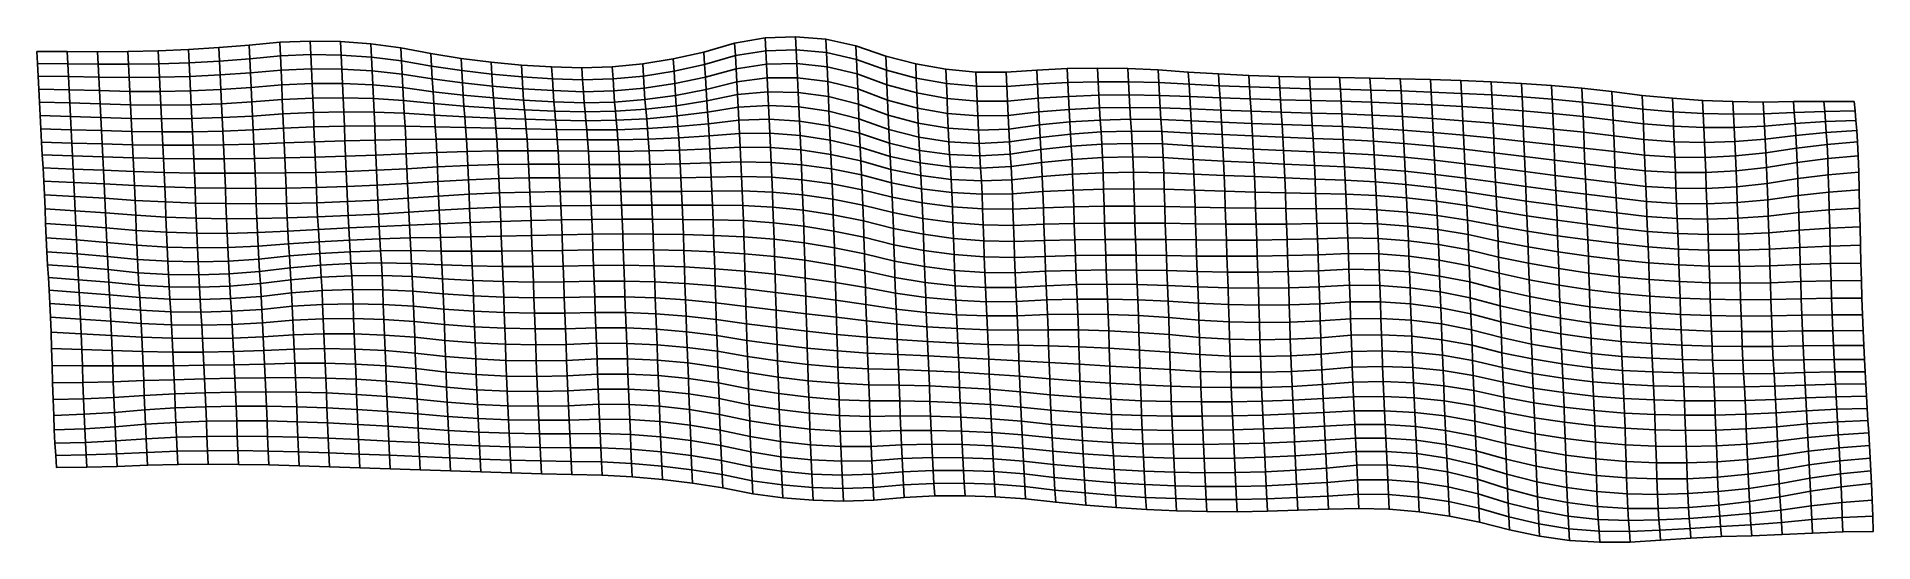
# Model space of a CAD drawing. Header units: metres. Extents: x -4.02 to 1.96, y -2.18 to -0.54.
import ezdxf

# ---------------------------------------------------------------- set-up
doc = ezdxf.new("R2010")
doc.units = ezdxf.units.M

msp = doc.modelspace()

# ---------------------------------------------------------------- linework, layer by layer
at = {"layer": 'B1'}
for points in [[(-1.64842, -0.54022, -4.05256), (-1.64612, -0.58189, -3.96303), (-1.54732, -0.57868, -3.96445), (-1.54958, -0.53619, -4.05364)], [(-1.54958, -0.53619, -4.05364), (-1.54732, -0.57868, -3.96445), (-1.4491, -0.58799, -3.97091), (-1.45132, -0.54468, -4.05977)], [(-4.01805, -0.58386, -4.00504), (-4.01566, -0.62333, -3.91463), (-3.91707, -0.62469, -3.91789), (-3.91944, -0.58467, -4.00808)], [(-3.91944, -0.58467, -4.00808), (-3.91707, -0.62469, -3.91789), (-3.81846, -0.62559, -3.92096), (-3.8208, -0.58484, -4.01086)], [(-3.8208, -0.58484, -4.01086), (-3.81846, -0.62559, -3.92096), (-3.71982, -0.62595, -3.92382), (-3.72211, -0.58419, -4.01331)], [(-3.72211, -0.58419, -4.01331), (-3.71982, -0.62595, -3.92382), (-3.6211, -0.62438, -3.9259), (-3.62336, -0.58189, -4.01509)], [(-3.62336, -0.58189, -4.01509), (-3.6211, -0.62438, -3.9259), (-3.52228, -0.6208, -3.92717), (-3.52451, -0.57767, -4.01611)], [(-3.52451, -0.57767, -4.01611), (-3.52228, -0.6208, -3.92717), (-3.42338, -0.6153, -3.92767), (-3.42559, -0.57172, -4.01642)], [(-3.42559, -0.57172, -4.01642), (-3.42338, -0.6153, -3.92767), (-3.32439, -0.60788, -3.9274), (-3.32658, -0.56393, -4.016)], [(-3.32658, -0.56393, -4.016), (-3.32439, -0.60788, -3.9274), (-3.22531, -0.59845, -3.92631), (-3.2275, -0.55441, -4.01488)], [(-3.2275, -0.55441, -4.01488), (-3.22531, -0.59845, -3.92631), (-3.12647, -0.59433, -3.92736), (-3.12867, -0.55047, -4.01601)], [(-3.22531, -0.59845, -3.92631), (-3.22322, -0.6446, -3.83859), (-3.12438, -0.64057, -3.83968), (-3.12647, -0.59433, -3.92736)], [(-3.12867, -0.55047, -4.01601), (-3.12647, -0.59433, -3.92736), (-3.02788, -0.59569, -3.93062), (-3.03009, -0.55219, -4.01941)], [(-3.12647, -0.59433, -3.92736), (-3.12438, -0.64057, -3.83968), (-3.02577, -0.64138, -3.84272), (-3.02788, -0.59569, -3.93062)], [(-3.03009, -0.55219, -4.01941), (-3.02788, -0.59569, -3.93062), (-2.92953, -0.60235, -3.93602), (-2.93177, -0.55949, -4.02506)], [(-3.02788, -0.59569, -3.93062), (-3.02577, -0.64138, -3.84272), (-2.92738, -0.64721, -3.84778), (-2.92953, -0.60235, -3.93602)], [(-2.93177, -0.55949, -4.02506), (-2.92953, -0.60235, -3.93602), (-2.83143, -0.6144, -3.94358), (-2.83371, -0.57246, -4.03299)], [(-2.83371, -0.57246, -4.03299), (-2.83143, -0.6144, -3.94358), (-2.73356, -0.63176, -3.95328), (-2.73591, -0.5911, -4.04321)], [(-2.73591, -0.5911, -4.04321), (-2.73356, -0.63176, -3.95328), (-2.63557, -0.64638, -3.96187), (-2.63796, -0.60663, -4.05217)], [(-1.94749, -0.60865, -4.07196), (-1.9451, -0.64839, -3.98166), (-1.84544, -0.62625, -3.97546), (-1.8478, -0.58596, -4.06554)], [(-1.8478, -0.58596, -4.06554), (-1.84544, -0.62625, -3.97546), (-1.7455, -0.59781, -3.96673), (-1.74783, -0.55678, -4.05651)], [(-1.74783, -0.55678, -4.05651), (-1.7455, -0.59781, -3.96673), (-1.64612, -0.58189, -3.96303), (-1.64842, -0.54022, -4.05256)], [(-1.7455, -0.59781, -3.96673), (-1.74324, -0.6403, -3.87753), (-1.64392, -0.62557, -3.87432), (-1.64612, -0.58189, -3.96303)], [(-1.64612, -0.58189, -3.96303), (-1.64392, -0.62557, -3.87432), (-1.54517, -0.62345, -3.87618), (-1.54732, -0.57868, -3.96445)], [(-1.54732, -0.57868, -3.96445), (-1.54517, -0.62345, -3.87618), (-1.44699, -0.63386, -3.88308), (-1.4491, -0.58799, -3.97091)], [(-1.45132, -0.54468, -4.05977), (-1.4491, -0.58799, -3.97091), (-1.35144, -0.60992, -3.98245), (-1.35363, -0.56578, -4.07098)], [(-1.4491, -0.58799, -3.97091), (-1.44699, -0.63386, -3.88308), (-1.34938, -0.65689, -3.89506), (-1.35144, -0.60992, -3.98245)], [(-1.35363, -0.56578, -4.07098), (-1.35144, -0.60992, -3.98245), (-1.25436, -0.64456, -3.9991), (-1.2565, -0.59941, -4.08723)], [(-4.01566, -0.62333, -3.91463), (-4.01332, -0.66418, -3.82478), (-3.91476, -0.66617, -3.82829), (-3.91707, -0.62469, -3.91789)], [(-3.91707, -0.62469, -3.91789), (-3.91476, -0.66617, -3.82829), (-3.81618, -0.66772, -3.83162), (-3.81846, -0.62559, -3.92096)], [(-3.81846, -0.62559, -3.92096), (-3.81618, -0.66772, -3.83162), (-3.71758, -0.66898, -3.83485), (-3.71982, -0.62595, -3.92382)], [(-3.71982, -0.62595, -3.92382), (-3.71758, -0.66898, -3.83485), (-3.6189, -0.66824, -3.83726), (-3.6211, -0.62438, -3.9259)], [(-3.6211, -0.62438, -3.9259), (-3.6189, -0.66824, -3.83726), (-3.52012, -0.66548, -3.83886), (-3.52228, -0.6208, -3.92717)], [(-3.52228, -0.6208, -3.92717), (-3.52012, -0.66548, -3.83886), (-3.42124, -0.66053, -3.83958), (-3.42338, -0.6153, -3.92767)], [(-3.42338, -0.6153, -3.92767), (-3.42124, -0.66053, -3.83958), (-3.32228, -0.65367, -3.83953), (-3.32439, -0.60788, -3.9274)], [(-3.42124, -0.66053, -3.83958), (-3.4192, -0.70778, -3.7523), (-3.32025, -0.70118, -3.75236), (-3.32228, -0.65367, -3.83953)], [(-3.32439, -0.60788, -3.9274), (-3.32228, -0.65367, -3.83953), (-3.22322, -0.6446, -3.83859), (-3.22531, -0.59845, -3.92631)], [(-3.32228, -0.65367, -3.83953), (-3.32025, -0.70118, -3.75236), (-3.2212, -0.69249, -3.75157), (-3.22322, -0.6446, -3.83859)], [(-3.22322, -0.6446, -3.83859), (-3.2212, -0.69249, -3.75157), (-3.12235, -0.68818, -3.75255), (-3.12438, -0.64057, -3.83968)], [(-3.12438, -0.64057, -3.83968), (-3.12235, -0.68818, -3.75255), (-3.0237, -0.68825, -3.75529), (-3.02577, -0.64138, -3.84272)], [(-3.02577, -0.64138, -3.84272), (-3.0237, -0.68825, -3.75529), (-2.92526, -0.69281, -3.75984), (-2.92738, -0.64721, -3.84778)], [(-2.92953, -0.60235, -3.93602), (-2.92738, -0.64721, -3.84778), (-2.82921, -0.6579, -3.85479), (-2.83143, -0.6144, -3.94358)], [(-2.92738, -0.64721, -3.84778), (-2.92526, -0.69281, -3.75984), (-2.82701, -0.70176, -3.76615), (-2.82921, -0.6579, -3.85479)], [(-2.83143, -0.6144, -3.94358), (-2.82921, -0.6579, -3.85479), (-2.73127, -0.67352, -3.86379), (-2.73356, -0.63176, -3.95328)], [(-2.73356, -0.63176, -3.95328), (-2.73127, -0.67352, -3.86379), (-2.63322, -0.68676, -3.87183), (-2.63557, -0.64638, -3.96187)], [(-2.63796, -0.60663, -4.05217), (-2.63557, -0.64638, -3.96187), (-2.53746, -0.65816, -3.96932), (-2.53987, -0.61905, -4.05988)], [(-2.63557, -0.64638, -3.96187), (-2.63322, -0.68676, -3.87183), (-2.53505, -0.69745, -3.87884), (-2.53746, -0.65816, -3.96932)], [(-2.53987, -0.61905, -4.05988), (-2.53746, -0.65816, -3.96932), (-2.43921, -0.66701, -3.9756), (-2.44165, -0.62846, -4.06637)], [(-2.44165, -0.62846, -4.06637), (-2.43921, -0.66701, -3.9756), (-2.34084, -0.67322, -3.98081), (-2.34328, -0.63466, -4.07158)], [(-2.34328, -0.63466, -4.07158), (-2.34084, -0.67322, -3.98081), (-2.24233, -0.6765, -3.98484), (-2.24477, -0.63785, -4.07558)], [(-2.24477, -0.63785, -4.07558), (-2.24233, -0.6765, -3.98484), (-2.14354, -0.67347, -3.98633), (-2.14597, -0.63464, -4.077)], [(-2.14597, -0.63464, -4.077), (-2.14354, -0.67347, -3.98633), (-2.04447, -0.66413, -3.98528), (-2.04687, -0.62484, -4.07576)], [(-2.04687, -0.62484, -4.07576), (-2.04447, -0.66413, -3.98528), (-1.9451, -0.64839, -3.98166), (-1.94749, -0.60865, -4.07196)], [(-2.04447, -0.66413, -3.98528), (-2.04207, -0.7036, -3.89488), (-1.94274, -0.68869, -3.89159), (-1.9451, -0.64839, -3.98166)], [(-1.9451, -0.64839, -3.98166), (-1.94274, -0.68869, -3.89159), (-1.84313, -0.66756, -3.88579), (-1.84544, -0.62625, -3.97546)], [(-1.84544, -0.62625, -3.97546), (-1.84313, -0.66756, -3.88579), (-1.74324, -0.6403, -3.87753), (-1.7455, -0.59781, -3.96673)], [(-1.84313, -0.66756, -3.88579), (-1.84077, -0.70776, -3.79568), (-1.74099, -0.68297, -3.78842), (-1.74324, -0.6403, -3.87753)], [(-1.74324, -0.6403, -3.87753), (-1.74099, -0.68297, -3.78842), (-1.64177, -0.67043, -3.78608), (-1.64392, -0.62557, -3.87432)], [(-1.64392, -0.62557, -3.87432), (-1.64177, -0.67043, -3.78608), (-1.5431, -0.67005, -3.78864), (-1.54517, -0.62345, -3.87618)], [(-1.54517, -0.62345, -3.87618), (-1.5431, -0.67005, -3.78864), (-1.44498, -0.68184, -3.79609), (-1.44699, -0.63386, -3.88308)], [(-1.44699, -0.63386, -3.88308), (-1.44498, -0.68184, -3.79609), (-1.34742, -0.70596, -3.80851), (-1.34938, -0.65689, -3.89506)], [(-1.35144, -0.60992, -3.98245), (-1.34938, -0.65689, -3.89506), (-1.25235, -0.69244, -3.91208), (-1.25436, -0.64456, -3.9991)], [(-1.34938, -0.65689, -3.89506), (-1.34742, -0.70596, -3.80851), (-1.25041, -0.74215, -3.82579), (-1.25235, -0.69244, -3.91208)], [(-1.2565, -0.59941, -4.08723), (-1.25436, -0.64456, -3.9991), (-1.1569, -0.67069, -4.01233), (-1.15901, -0.62491, -4.1002)], [(-1.25436, -0.64456, -3.9991), (-1.25235, -0.69244, -3.91208), (-1.1549, -0.71903, -3.92549), (-1.1569, -0.67069, -4.01233)], [(-1.15901, -0.62491, -4.1002), (-1.1569, -0.67069, -4.01233), (-1.05905, -0.68832, -4.02214), (-1.06114, -0.64208, -4.10982)], [(-1.06114, -0.64208, -4.10982), (-1.05905, -0.68832, -4.02214), (-0.96081, -0.69745, -4.02852), (-0.96289, -0.65112, -4.11617)], [(-0.96289, -0.65112, -4.11617), (-0.96081, -0.69745, -4.02852), (-0.86218, -0.69808, -4.03149), (-0.86428, -0.65193, -4.11921)], [(-0.86428, -0.65193, -4.11921), (-0.86218, -0.69808, -4.03149), (-0.76318, -0.6903, -4.03107), (-0.76529, -0.64452, -4.11894)], [(-0.76529, -0.64452, -4.11894), (-0.76318, -0.6903, -4.03107), (-0.66429, -0.68507, -4.03168), (-0.66643, -0.64002, -4.11984)], [(-0.66643, -0.64002, -4.11984), (-0.66429, -0.68507, -4.03168), (-0.56552, -0.68259, -4.03339), (-0.56771, -0.63836, -4.12188)], [(-0.56771, -0.63836, -4.12188), (-0.56552, -0.68259, -4.03339), (-0.46688, -0.68267, -4.03613), (-0.46912, -0.63972, -4.12514)], [(-0.46912, -0.63972, -4.12514), (-0.46688, -0.68267, -4.03613), (-0.36835, -0.68549, -4.03998), (-0.37066, -0.64401, -4.12958)], [(-0.37066, -0.64401, -4.12958), (-0.36835, -0.68549, -4.03998), (-0.26995, -0.69096, -4.04489), (-0.27233, -0.65113, -4.13515)], [(-0.27233, -0.65113, -4.13515), (-0.26995, -0.69096, -4.04489), (-0.17151, -0.69561, -4.04948), (-0.17395, -0.65715, -4.14029)], [(-4.01332, -0.66418, -3.82478), (-4.01105, -0.70648, -3.73551), (-3.91252, -0.70903, -3.73925), (-3.91476, -0.66617, -3.82829)], [(-4.01105, -0.70648, -3.73551), (-4.00878, -0.7487, -3.6462), (-3.91027, -0.75179, -3.65016), (-3.91252, -0.70903, -3.73925)], [(-3.91476, -0.66617, -3.82829), (-3.91252, -0.70903, -3.73925), (-3.81398, -0.71149, -3.74295), (-3.81618, -0.66772, -3.83162)], [(-3.91252, -0.70903, -3.73925), (-3.91027, -0.75179, -3.65016), (-3.81177, -0.75507, -3.65419), (-3.81398, -0.71149, -3.74295)], [(-3.81618, -0.66772, -3.83162), (-3.81398, -0.71149, -3.74295), (-3.71544, -0.71394, -3.74665), (-3.71758, -0.66898, -3.83485)], [(-3.81398, -0.71149, -3.74295), (-3.81177, -0.75507, -3.65419), (-3.71326, -0.75835, -3.65822), (-3.71544, -0.71394, -3.74665)], [(-3.71758, -0.66898, -3.83485), (-3.71544, -0.71394, -3.74665), (-3.61679, -0.71411, -3.74943), (-3.6189, -0.66824, -3.83726)], [(-3.71544, -0.71394, -3.74665), (-3.71326, -0.75835, -3.65822), (-3.61466, -0.75934, -3.66134), (-3.61679, -0.71411, -3.74943)], [(-3.6189, -0.66824, -3.83726), (-3.61679, -0.71411, -3.74943), (-3.51804, -0.712, -3.75129), (-3.52012, -0.66548, -3.83886)], [(-3.61679, -0.71411, -3.74943), (-3.61466, -0.75934, -3.66134), (-3.51595, -0.75805, -3.66353), (-3.51804, -0.712, -3.75129)], [(-3.52012, -0.66548, -3.83886), (-3.51804, -0.712, -3.75129), (-3.4192, -0.70778, -3.7523), (-3.42124, -0.66053, -3.83958)], [(-3.51804, -0.712, -3.75129), (-3.51595, -0.75805, -3.66353), (-3.41713, -0.75447, -3.6648), (-3.4192, -0.70778, -3.7523)], [(-3.4192, -0.70778, -3.7523), (-3.41713, -0.75447, -3.6648), (-3.31821, -0.74852, -3.66511), (-3.32025, -0.70118, -3.75236)], [(-3.32025, -0.70118, -3.75236), (-3.31821, -0.74852, -3.66511), (-3.21919, -0.74037, -3.66455), (-3.2212, -0.69249, -3.75157)], [(-3.2212, -0.69249, -3.75157), (-3.21919, -0.74037, -3.66455), (-3.12033, -0.73579, -3.66541), (-3.12235, -0.68818, -3.75255)], [(-3.12235, -0.68818, -3.75255), (-3.12033, -0.73579, -3.66541), (-3.02163, -0.73486, -3.66775), (-3.0237, -0.68825, -3.75529)], [(-3.0237, -0.68825, -3.75529), (-3.02163, -0.73486, -3.66775), (-2.9231, -0.7375, -3.67153), (-2.92526, -0.69281, -3.75984)], [(-2.92526, -0.69281, -3.75984), (-2.9231, -0.7375, -3.67153), (-2.82473, -0.74379, -3.67677), (-2.82701, -0.70176, -3.76615)], [(-2.82921, -0.6579, -3.85479), (-2.82701, -0.70176, -3.76615), (-2.72896, -0.715, -3.77419), (-2.73127, -0.67352, -3.86379)], [(-2.82701, -0.70176, -3.76615), (-2.82473, -0.74379, -3.67677), (-2.72653, -0.75356, -3.68341), (-2.72896, -0.715, -3.77419)], [(-2.73127, -0.67352, -3.86379), (-2.72896, -0.715, -3.77419), (-2.63083, -0.72633, -3.78146), (-2.63322, -0.68676, -3.87183)], [(-2.72896, -0.715, -3.77419), (-2.72653, -0.75356, -3.68341), (-2.62825, -0.76187, -3.68947), (-2.63083, -0.72633, -3.78146)], [(-2.63322, -0.68676, -3.87183), (-2.63083, -0.72633, -3.78146), (-2.53259, -0.73555, -3.78788), (-2.53505, -0.69745, -3.87884)], [(-2.53746, -0.65816, -3.96932), (-2.53505, -0.69745, -3.87884), (-2.43678, -0.70576, -3.8849), (-2.43921, -0.66701, -3.9756)], [(-2.53505, -0.69745, -3.87884), (-2.53259, -0.73555, -3.78788), (-2.43427, -0.74276, -3.7935), (-2.43678, -0.70576, -3.8849)], [(-2.43921, -0.66701, -3.9756), (-2.43678, -0.70576, -3.8849), (-2.33839, -0.71169, -3.88999), (-2.34084, -0.67322, -3.98081)], [(-2.43678, -0.70576, -3.8849), (-2.43427, -0.74276, -3.7935), (-2.33585, -0.74787, -3.79826), (-2.33839, -0.71169, -3.88999)], [(-2.34084, -0.67322, -3.98081), (-2.33839, -0.71169, -3.88999), (-2.2399, -0.71515, -3.8941), (-2.24233, -0.6765, -3.98484)], [(-2.33839, -0.71169, -3.88999), (-2.33585, -0.74787, -3.79826), (-2.23734, -0.75105, -3.80226), (-2.2399, -0.71515, -3.8941)], [(-2.24233, -0.6765, -3.98484), (-2.2399, -0.71515, -3.8941), (-2.14113, -0.71248, -3.89574), (-2.14354, -0.67347, -3.98633)], [(-2.2399, -0.71515, -3.8941), (-2.23734, -0.75105, -3.80226), (-2.13858, -0.74866, -3.80401), (-2.14113, -0.71248, -3.89574)], [(-2.14354, -0.67347, -3.98633), (-2.14113, -0.71248, -3.89574), (-2.04207, -0.7036, -3.89488), (-2.04447, -0.66413, -3.98528)], [(-2.14113, -0.71248, -3.89574), (-2.13858, -0.74866, -3.80401), (-2.03956, -0.74061, -3.80348), (-2.04207, -0.7036, -3.89488)], [(-2.04207, -0.7036, -3.89488), (-2.03956, -0.74061, -3.80348), (-1.94029, -0.72697, -3.8007), (-1.94274, -0.68869, -3.89159)], [(-1.94274, -0.68869, -3.89159), (-1.94029, -0.72697, -3.8007), (-1.84077, -0.70776, -3.79568), (-1.84313, -0.66756, -3.88579)], [(-1.94029, -0.72697, -3.8007), (-1.93764, -0.76096, -3.70808), (-1.83826, -0.74495, -3.70435), (-1.84077, -0.70776, -3.79568)], [(-1.84077, -0.70776, -3.79568), (-1.83826, -0.74495, -3.70435), (-1.73868, -0.72436, -3.69878), (-1.74099, -0.68297, -3.78842)], [(-1.74099, -0.68297, -3.78842), (-1.73868, -0.72436, -3.69878), (-1.6396, -0.71512, -3.69777), (-1.64177, -0.67043, -3.78608)], [(-1.73868, -0.72436, -3.69878), (-1.73636, -0.76566, -3.60911), (-1.63744, -0.7598, -3.60946), (-1.6396, -0.71512, -3.69777)], [(-1.64177, -0.67043, -3.78608), (-1.6396, -0.71512, -3.69777), (-1.54105, -0.71721, -3.70132), (-1.5431, -0.67005, -3.78864)], [(-1.6396, -0.71512, -3.69777), (-1.63744, -0.7598, -3.60946), (-1.53899, -0.76418, -3.61393), (-1.54105, -0.71721, -3.70132)], [(-1.5431, -0.67005, -3.78864), (-1.54105, -0.71721, -3.70132), (-1.44301, -0.73063, -3.70944), (-1.44498, -0.68184, -3.79609)], [(-1.44498, -0.68184, -3.79609), (-1.44301, -0.73063, -3.70944), (-1.34548, -0.7554, -3.72212), (-1.34742, -0.70596, -3.80851)], [(-1.34742, -0.70596, -3.80851), (-1.34548, -0.7554, -3.72212), (-1.24846, -0.79141, -3.73932), (-1.25041, -0.74215, -3.82579)], [(-1.25235, -0.69244, -3.91208), (-1.25041, -0.74215, -3.82579), (-1.15298, -0.76883, -3.83924), (-1.1549, -0.71903, -3.92549)], [(-1.1569, -0.67069, -4.01233), (-1.1549, -0.71903, -3.92549), (-1.05706, -0.73676, -3.93534), (-1.05905, -0.68832, -4.02214)], [(-1.05905, -0.68832, -4.02214), (-1.05706, -0.73676, -3.93534), (-0.9588, -0.74552, -3.94157), (-0.96081, -0.69745, -4.02852)], [(-0.96081, -0.69745, -4.02852), (-0.9588, -0.74552, -3.94157), (-0.86015, -0.74551, -3.94428), (-0.86218, -0.69808, -4.03149)], [(-0.86218, -0.69808, -4.03149), (-0.86015, -0.74551, -3.94428), (-0.76109, -0.73653, -3.94338), (-0.76318, -0.6903, -4.03107)], [(-0.76318, -0.6903, -4.03107), (-0.76109, -0.73653, -3.94338), (-0.66215, -0.7303, -3.94359), (-0.66429, -0.68507, -4.03168)], [(-0.66429, -0.68507, -4.03168), (-0.66215, -0.7303, -3.94359), (-0.56334, -0.72664, -3.94482), (-0.56552, -0.68259, -4.03339)], [(-0.56552, -0.68259, -4.03339), (-0.56334, -0.72664, -3.94482), (-0.46463, -0.72553, -3.94709), (-0.46688, -0.68267, -4.03613)], [(-0.46688, -0.68267, -4.03613), (-0.46463, -0.72553, -3.94709), (-0.36605, -0.72716, -3.95046), (-0.36835, -0.68549, -4.03998)], [(-0.36835, -0.68549, -4.03998), (-0.36605, -0.72716, -3.95046), (-0.26759, -0.73126, -3.95482), (-0.26995, -0.69096, -4.04489)], [(-0.26995, -0.69096, -4.04489), (-0.26759, -0.73126, -3.95482), (-0.16911, -0.735, -3.95903), (-0.17151, -0.69561, -4.04948)], [(-0.17395, -0.65715, -4.14029), (-0.17151, -0.69561, -4.04948), (-0.07304, -0.69962, -4.0538), (-0.07551, -0.66189, -4.14491)], [(-0.17151, -0.69561, -4.04948), (-0.16911, -0.735, -3.95903), (-0.0706, -0.73827, -3.96306), (-0.07304, -0.69962, -4.0538)], [(-0.07551, -0.66189, -4.14491), (-0.07304, -0.69962, -4.0538), (0.02547, -0.70281, -4.0578), (0.02298, -0.66544, -4.14905)], [(-0.07304, -0.69962, -4.0538), (-0.0706, -0.73827, -3.96306), (0.02791, -0.74128, -3.96698), (0.02547, -0.70281, -4.0578)], [(0.02298, -0.66544, -4.14905), (0.02547, -0.70281, -4.0578), (0.12401, -0.70536, -4.06153), (0.12152, -0.66781, -4.15271)], [(0.02547, -0.70281, -4.0578), (0.02791, -0.74128, -3.96698), (0.12645, -0.74383, -3.97072), (0.12401, -0.70536, -4.06153)], [(0.12152, -0.66781, -4.15271), (0.12401, -0.70536, -4.06153), (0.22258, -0.70718, -4.06498), (0.22012, -0.66898, -4.1559)], [(0.12401, -0.70536, -4.06153), (0.12645, -0.74383, -3.97072), (0.225, -0.74601, -3.97431), (0.22258, -0.70718, -4.06498)], [(0.22012, -0.66898, -4.1559), (0.22258, -0.70718, -4.06498), (0.32112, -0.70963, -4.06868), (0.31869, -0.67071, -4.1593)], [(0.22258, -0.70718, -4.06498), (0.225, -0.74601, -3.97431), (0.32351, -0.7492, -3.97831), (0.32112, -0.70963, -4.06868)], [(0.31869, -0.67071, -4.1593), (0.32112, -0.70963, -4.06868), (0.41963, -0.71273, -4.07263), (0.41725, -0.67289, -4.16289)], [(0.32112, -0.70963, -4.06868), (0.32351, -0.7492, -3.97831), (0.42198, -0.75311, -3.98259), (0.41963, -0.71273, -4.07263)], [(0.41725, -0.67289, -4.16289), (0.41963, -0.71273, -4.07263), (0.51811, -0.71637, -4.07681), (0.51578, -0.67562, -4.1667)], [(0.41963, -0.71273, -4.07263), (0.42198, -0.75311, -3.98259), (0.52042, -0.75795, -3.98725), (0.51811, -0.71637, -4.07681)], [(0.51578, -0.67562, -4.1667), (0.51811, -0.71637, -4.07681), (0.61657, -0.72066, -4.08125), (0.61428, -0.6789, -4.17074)], [(0.51811, -0.71637, -4.07681), (0.52042, -0.75795, -3.98725), (0.61882, -0.76351, -3.9922), (0.61657, -0.72066, -4.08125)], [(0.61428, -0.6789, -4.17074), (0.61657, -0.72066, -4.08125), (0.715, -0.72549, -4.0859), (0.71276, -0.68263, -4.17495)], [(0.71276, -0.68263, -4.17495), (0.715, -0.72549, -4.0859), (0.81337, -0.73178, -4.09115), (0.81116, -0.68811, -4.17987)], [(0.81116, -0.68811, -4.17987), (0.81337, -0.73178, -4.09115), (0.91167, -0.73954, -4.09698), (0.90949, -0.69523, -4.18544)], [(0.90949, -0.69523, -4.18544), (0.91167, -0.73954, -4.09698), (1.0099, -0.74886, -4.10344), (1.00774, -0.70408, -4.19172)], [(1.00774, -0.70408, -4.19172), (1.0099, -0.74886, -4.10344), (1.10806, -0.75972, -4.11053), (1.10591, -0.71477, -4.19873)], [(1.10591, -0.71477, -4.19873), (1.10806, -0.75972, -4.11053), (1.20615, -0.77205, -4.1182), (1.20401, -0.727, -4.20637)], [(-4.00878, -0.7487, -3.6462), (-4.0066, -0.79292, -3.55771), (-3.90809, -0.79593, -3.56163), (-3.91027, -0.75179, -3.65016)], [(-3.91027, -0.75179, -3.65016), (-3.90809, -0.79593, -3.56163), (-3.80957, -0.79903, -3.56559), (-3.81177, -0.75507, -3.65419)], [(-3.81177, -0.75507, -3.65419), (-3.80957, -0.79903, -3.56559), (-3.71107, -0.80221, -3.56958), (-3.71326, -0.75835, -3.65822)], [(-3.71326, -0.75835, -3.65822), (-3.71107, -0.80221, -3.56958), (-3.61246, -0.8033, -3.57273), (-3.61466, -0.75934, -3.66134)], [(-3.61466, -0.75934, -3.66134), (-3.61246, -0.8033, -3.57273), (-3.51377, -0.80237, -3.57507), (-3.51595, -0.75805, -3.66353)], [(-3.51595, -0.75805, -3.66353), (-3.51377, -0.80237, -3.57507), (-3.41498, -0.79943, -3.5766), (-3.41713, -0.75447, -3.6648)], [(-3.41713, -0.75447, -3.6648), (-3.41498, -0.79943, -3.5766), (-3.3161, -0.7943, -3.57725), (-3.31821, -0.74852, -3.66511)], [(-3.31821, -0.74852, -3.66511), (-3.3161, -0.7943, -3.57725), (-3.21713, -0.78725, -3.57712), (-3.21919, -0.74037, -3.66455)], [(-3.21919, -0.74037, -3.66455), (-3.21713, -0.78725, -3.57712), (-3.11827, -0.78275, -3.57802), (-3.12033, -0.73579, -3.66541)], [(-3.12033, -0.73579, -3.66541), (-3.11827, -0.78275, -3.57802), (-3.01954, -0.781, -3.58003), (-3.02163, -0.73486, -3.66775)], [(-3.02163, -0.73486, -3.66775), (-3.01954, -0.781, -3.58003), (-2.92092, -0.78182, -3.58307), (-2.9231, -0.7375, -3.67153)], [(-2.9231, -0.7375, -3.67153), (-2.92092, -0.78182, -3.58307), (-2.82243, -0.78528, -3.58717), (-2.82473, -0.74379, -3.67677)], [(-2.82473, -0.74379, -3.67677), (-2.82243, -0.78528, -3.58717), (-2.72405, -0.7913, -3.59231), (-2.72653, -0.75356, -3.68341)], [(-2.72653, -0.75356, -3.68341), (-2.72405, -0.7913, -3.59231), (-2.62564, -0.79659, -3.59715), (-2.62825, -0.76187, -3.68947)], [(-2.63083, -0.72633, -3.78146), (-2.62825, -0.76187, -3.68947), (-2.52991, -0.76881, -3.69497), (-2.53259, -0.73555, -3.78788)], [(-2.62825, -0.76187, -3.68947), (-2.62564, -0.79659, -3.59715), (-2.52718, -0.80096, -3.60162), (-2.52991, -0.76881, -3.69497)], [(-2.53259, -0.73555, -3.78788), (-2.52991, -0.76881, -3.69497), (-2.43151, -0.77419, -3.69985), (-2.43427, -0.74276, -3.7935)], [(-2.52991, -0.76881, -3.69497), (-2.52718, -0.80096, -3.60162), (-2.4287, -0.80461, -3.6058), (-2.43151, -0.77419, -3.69985)], [(-2.43427, -0.74276, -3.7935), (-2.43151, -0.77419, -3.69985), (-2.33304, -0.7782, -3.70418), (-2.33585, -0.74787, -3.79826)], [(-2.43151, -0.77419, -3.69985), (-2.4287, -0.80461, -3.6058), (-2.33017, -0.80743, -3.60965), (-2.33304, -0.7782, -3.70418)], [(-2.33585, -0.74787, -3.79826), (-2.33304, -0.7782, -3.70418), (-2.2345, -0.78084, -3.70795), (-2.23734, -0.75105, -3.80226)], [(-2.23734, -0.75105, -3.80226), (-2.2345, -0.78084, -3.70795), (-2.13576, -0.7789, -3.70988), (-2.13858, -0.74866, -3.80401)], [(-2.13858, -0.74866, -3.80401), (-2.13576, -0.7789, -3.70988), (-2.03681, -0.77222, -3.7099), (-2.03956, -0.74061, -3.80348)], [(-2.13576, -0.7789, -3.70988), (-2.1329, -0.80804, -3.61532), (-2.03401, -0.80291, -3.61596), (-2.03681, -0.77222, -3.7099)], [(-2.03956, -0.74061, -3.80348), (-2.03681, -0.77222, -3.7099), (-1.93764, -0.76096, -3.70808), (-1.94029, -0.72697, -3.8007)], [(-2.03681, -0.77222, -3.7099), (-2.03401, -0.80291, -3.61596), (-1.93496, -0.79412, -3.61514), (-1.93764, -0.76096, -3.70808)], [(-1.93764, -0.76096, -3.70808), (-1.93496, -0.79412, -3.61514), (-1.83574, -0.78168, -3.61284), (-1.83826, -0.74495, -3.70435)], [(-1.83826, -0.74495, -3.70435), (-1.83574, -0.78168, -3.61284), (-1.73636, -0.76566, -3.60911), (-1.73868, -0.72436, -3.69878)], [(-1.83574, -0.78168, -3.61284), (-1.83327, -0.81959, -3.52181), (-1.73408, -0.8077, -3.51973), (-1.73636, -0.76566, -3.60911)], [(-1.73636, -0.76566, -3.60911), (-1.73408, -0.8077, -3.51973), (-1.6353, -0.80476, -3.52126), (-1.63744, -0.7598, -3.60946)], [(-1.63744, -0.7598, -3.60946), (-1.6353, -0.80476, -3.52126), (-1.53692, -0.81078, -3.5264), (-1.53899, -0.76418, -3.61393)], [(-1.54105, -0.71721, -3.70132), (-1.53899, -0.76418, -3.61393), (-1.441, -0.77879, -3.62253), (-1.44301, -0.73063, -3.70944)], [(-1.53899, -0.76418, -3.61393), (-1.53692, -0.81078, -3.5264), (-1.43895, -0.82585, -3.53517), (-1.441, -0.77879, -3.62253)], [(-1.44301, -0.73063, -3.70944), (-1.441, -0.77879, -3.62253), (-1.34348, -0.80356, -3.6352), (-1.34548, -0.7554, -3.72212)], [(-1.34548, -0.7554, -3.72212), (-1.34348, -0.80356, -3.6352), (-1.24641, -0.83856, -3.652), (-1.24846, -0.79141, -3.73932)], [(-1.25041, -0.74215, -3.82579), (-1.24846, -0.79141, -3.73932), (-1.151, -0.81754, -3.75255), (-1.15298, -0.76883, -3.83924)], [(-1.1549, -0.71903, -3.92549), (-1.15298, -0.76883, -3.83924), (-1.0551, -0.78601, -3.84886), (-1.05706, -0.73676, -3.93534)], [(-1.15298, -0.76883, -3.83924), (-1.151, -0.81754, -3.75255), (-1.05308, -0.83371, -3.76177), (-1.0551, -0.78601, -3.84886)], [(-1.05706, -0.73676, -3.93534), (-1.0551, -0.78601, -3.84886), (-0.95681, -0.79386, -3.85474), (-0.9588, -0.74552, -3.94157)], [(-0.9588, -0.74552, -3.94157), (-0.95681, -0.79386, -3.85474), (-0.85808, -0.7922, -3.85678), (-0.86015, -0.74551, -3.94428)], [(-0.86015, -0.74551, -3.94428), (-0.85808, -0.7922, -3.85678), (-0.75892, -0.78104, -3.855), (-0.76109, -0.73653, -3.94338)], [(-0.76109, -0.73653, -3.94338), (-0.75892, -0.78104, -3.855), (-0.65991, -0.77307, -3.8545), (-0.66215, -0.7303, -3.94359)], [(-0.75892, -0.78104, -3.855), (-0.75664, -0.82316, -3.76566), (-0.65755, -0.81346, -3.76446), (-0.65991, -0.77307, -3.8545)], [(-0.66215, -0.7303, -3.94359), (-0.65991, -0.77307, -3.8545), (-0.56103, -0.76803, -3.85519), (-0.56334, -0.72664, -3.94482)], [(-0.65991, -0.77307, -3.8545), (-0.65755, -0.81346, -3.76446), (-0.55862, -0.80723, -3.76467), (-0.56103, -0.76803, -3.85519)], [(-0.56334, -0.72664, -3.94482), (-0.56103, -0.76803, -3.85519), (-0.46229, -0.7661, -3.85712), (-0.46463, -0.72553, -3.94709)], [(-0.56103, -0.76803, -3.85519), (-0.55862, -0.80723, -3.76467), (-0.45984, -0.80456, -3.76631), (-0.46229, -0.7661, -3.85712)], [(-0.46463, -0.72553, -3.94709), (-0.46229, -0.7661, -3.85712), (-0.36368, -0.76709, -3.86023), (-0.36605, -0.72716, -3.95046)], [(-0.46229, -0.7661, -3.85712), (-0.45984, -0.80456, -3.76631), (-0.36123, -0.80546, -3.76938), (-0.36368, -0.76709, -3.86023)], [(-0.36605, -0.72716, -3.95046), (-0.36368, -0.76709, -3.86023), (-0.26521, -0.7711, -3.86456), (-0.26759, -0.73126, -3.95482)], [(-0.36368, -0.76709, -3.86023), (-0.36123, -0.80546, -3.76938), (-0.26278, -0.80993, -3.77389), (-0.26521, -0.7711, -3.86456)], [(-0.26759, -0.73126, -3.95482), (-0.26521, -0.7711, -3.86456), (-0.16673, -0.77483, -3.86877), (-0.16911, -0.735, -3.95903)], [(-0.26521, -0.7711, -3.86456), (-0.26278, -0.80993, -3.77389), (-0.16432, -0.81403, -3.77825), (-0.16673, -0.77483, -3.86877)], [(-0.16911, -0.735, -3.95903), (-0.16673, -0.77483, -3.86877), (-0.06823, -0.7783, -3.87288), (-0.0706, -0.73827, -3.96306)], [(-0.16673, -0.77483, -3.86877), (-0.16432, -0.81403, -3.77825), (-0.06585, -0.81804, -3.78258), (-0.06823, -0.7783, -3.87288)], [(-0.0706, -0.73827, -3.96306), (-0.06823, -0.7783, -3.87288), (0.03028, -0.78148, -3.87687), (0.02791, -0.74128, -3.96698)], [(0.02791, -0.74128, -3.96698), (0.03028, -0.78148, -3.87687), (0.12879, -0.78449, -3.88079), (0.12645, -0.74383, -3.97072)], [(0.12645, -0.74383, -3.97072), (0.12879, -0.78449, -3.88079), (0.22732, -0.78722, -3.8846), (0.225, -0.74601, -3.97431)], [(0.225, -0.74601, -3.97431), (0.22732, -0.78722, -3.8846), (0.32579, -0.79123, -3.88893), (0.32351, -0.7492, -3.97831)], [(0.32351, -0.7492, -3.97831), (0.32579, -0.79123, -3.88893), (0.42421, -0.79624, -3.89366), (0.42198, -0.75311, -3.98259)], [(0.42198, -0.75311, -3.98259), (0.42421, -0.79624, -3.89366), (0.52259, -0.80236, -3.89883), (0.52042, -0.75795, -3.98725)], [(0.52042, -0.75795, -3.98725), (0.52259, -0.80236, -3.89883), (0.62091, -0.80966, -3.90448), (0.61882, -0.76351, -3.9922)], [(0.61657, -0.72066, -4.08125), (0.61882, -0.76351, -3.9922), (0.71717, -0.76999, -3.99752), (0.715, -0.72549, -4.0859)], [(0.61882, -0.76351, -3.9922), (0.62091, -0.80966, -3.90448), (0.71918, -0.81797, -3.91054), (0.71717, -0.76999, -3.99752)], [(0.715, -0.72549, -4.0859), (0.71717, -0.76999, -3.99752), (0.81548, -0.77757, -4.00328), (0.81337, -0.73178, -4.09115)], [(0.71717, -0.76999, -3.99752), (0.71918, -0.81797, -3.91054), (0.81743, -0.827, -3.91688), (0.81548, -0.77757, -4.00328)], [(0.81337, -0.73178, -4.09115), (0.81548, -0.77757, -4.00328), (0.91373, -0.78633, -4.00952), (0.91167, -0.73954, -4.09698)], [(0.91167, -0.73954, -4.09698), (0.91373, -0.78633, -4.00952), (1.01193, -0.79628, -4.01624), (1.0099, -0.74886, -4.10344)], [(1.0099, -0.74886, -4.10344), (1.01193, -0.79628, -4.01624), (1.11008, -0.80742, -4.02343), (1.10806, -0.75972, -4.11053)], [(1.10806, -0.75972, -4.11053), (1.11008, -0.80742, -4.02343), (1.20817, -0.81975, -4.03111), (1.20615, -0.77205, -4.1182)], [(1.20401, -0.727, -4.20637), (1.20615, -0.77205, -4.1182), (1.3044, -0.78091, -4.12448), (1.30222, -0.73659, -4.21294)], [(1.20615, -0.77205, -4.1182), (1.20817, -0.81975, -4.03111), (1.30646, -0.82779, -4.03705), (1.3044, -0.78091, -4.12448)], [(1.30222, -0.73659, -4.21294), (1.3044, -0.78091, -4.12448), (1.4028, -0.78638, -4.12939), (1.40057, -0.74334, -4.21836)], [(1.40057, -0.74334, -4.21836), (1.4028, -0.78638, -4.12939), (1.50136, -0.78856, -4.13298), (1.49903, -0.74744, -4.22273)], [(1.49903, -0.74744, -4.22273), (1.50136, -0.78856, -4.13298), (1.60007, -0.78727, -4.13517), (1.59763, -0.74871, -4.22595)], [(1.59763, -0.74871, -4.22595), (1.60007, -0.78727, -4.13517), (1.69893, -0.7826, -4.136), (1.69635, -0.74724, -4.22807)], [(1.69635, -0.74724, -4.22807), (1.69893, -0.7826, -4.136), (1.79773, -0.77947, -4.13746), (1.79503, -0.74668, -4.23055)], [(1.79503, -0.74668, -4.23055), (1.79773, -0.77947, -4.13746), (1.89645, -0.77782, -4.1395), (1.89366, -0.74703, -4.23341)], [(-4.0066, -0.79292, -3.55771), (-4.00438, -0.83633, -3.46889), (-3.90586, -0.83915, -3.47273), (-3.90809, -0.79593, -3.56163)], [(-4.00438, -0.83633, -3.46889), (-4.00214, -0.87928, -3.37988), (-3.90362, -0.8821, -3.38372), (-3.90586, -0.83915, -3.47273)], [(-3.90809, -0.79593, -3.56163), (-3.90586, -0.83915, -3.47273), (-3.80733, -0.84188, -3.47654), (-3.80957, -0.79903, -3.56559)], [(-3.80957, -0.79903, -3.56559), (-3.80733, -0.84188, -3.47654), (-3.70881, -0.8447, -3.48039), (-3.71107, -0.80221, -3.56958)], [(-3.71107, -0.80221, -3.56958), (-3.70881, -0.8447, -3.48039), (-3.6102, -0.84579, -3.48354), (-3.61246, -0.8033, -3.57273)], [(-3.61246, -0.8033, -3.57273), (-3.6102, -0.84579, -3.48354), (-3.51153, -0.84532, -3.48606), (-3.51377, -0.80237, -3.57507)], [(-3.51377, -0.80237, -3.57507), (-3.51153, -0.84532, -3.48606), (-3.41277, -0.84302, -3.48785), (-3.41498, -0.79943, -3.5766)], [(-3.41498, -0.79943, -3.5766), (-3.41277, -0.84302, -3.48785), (-3.31394, -0.83907, -3.48897), (-3.3161, -0.7943, -3.57725)], [(-3.3161, -0.7943, -3.57725), (-3.31394, -0.83907, -3.48897), (-3.21504, -0.83349, -3.48943), (-3.21713, -0.78725, -3.57712)], [(-3.31394, -0.83907, -3.48897), (-3.31186, -0.8854, -3.40132), (-3.21302, -0.88137, -3.40241), (-3.21504, -0.83349, -3.48943)], [(-3.21713, -0.78725, -3.57712), (-3.21504, -0.83349, -3.48943), (-3.1162, -0.82945, -3.49052), (-3.11827, -0.78275, -3.57802)], [(-3.21504, -0.83349, -3.48943), (-3.21302, -0.88137, -3.40241), (-3.11421, -0.87788, -3.40372), (-3.1162, -0.82945, -3.49052)], [(-3.11827, -0.78275, -3.57802), (-3.1162, -0.82945, -3.49052), (-3.01744, -0.82706, -3.49227), (-3.01954, -0.781, -3.58003)], [(-3.1162, -0.82945, -3.49052), (-3.11421, -0.87788, -3.40372), (-3.01543, -0.87504, -3.40529), (-3.01744, -0.82706, -3.49227)], [(-3.01954, -0.781, -3.58003), (-3.01744, -0.82706, -3.49227), (-2.91875, -0.82632, -3.49468), (-2.92092, -0.78182, -3.58307)], [(-3.01744, -0.82706, -3.49227), (-3.01543, -0.87504, -3.40529), (-2.91667, -0.87274, -3.40707), (-2.91875, -0.82632, -3.49468)], [(-2.92092, -0.78182, -3.58307), (-2.91875, -0.82632, -3.49468), (-2.82014, -0.82713, -3.49772), (-2.82243, -0.78528, -3.58717)], [(-2.91875, -0.82632, -3.49468), (-2.91667, -0.87274, -3.40707), (-2.81794, -0.87099, -3.40908), (-2.82014, -0.82713, -3.49772)], [(-2.82243, -0.78528, -3.58717), (-2.82014, -0.82713, -3.49772), (-2.7216, -0.82958, -3.50142), (-2.72405, -0.7913, -3.59231)], [(-2.82014, -0.82713, -3.49772), (-2.81794, -0.87099, -3.40908), (-2.71923, -0.86979, -3.41131), (-2.7216, -0.82958, -3.50142)], [(-2.72405, -0.7913, -3.59231), (-2.7216, -0.82958, -3.50142), (-2.62305, -0.83186, -3.50505), (-2.62564, -0.79659, -3.59715)], [(-2.7216, -0.82958, -3.50142), (-2.71923, -0.86979, -3.41131), (-2.62055, -0.86913, -3.41376), (-2.62305, -0.83186, -3.50505)], [(-2.62564, -0.79659, -3.59715), (-2.62305, -0.83186, -3.50505), (-2.52449, -0.83395, -3.5086), (-2.52718, -0.80096, -3.60162)], [(-2.62305, -0.83186, -3.50505), (-2.62055, -0.86913, -3.41376), (-2.5219, -0.86903, -3.41643), (-2.52449, -0.83395, -3.5086)], [(-2.52718, -0.80096, -3.60162), (-2.52449, -0.83395, -3.5086), (-2.42593, -0.83594, -3.51212), (-2.4287, -0.80461, -3.6058)], [(-2.52449, -0.83395, -3.5086), (-2.5219, -0.86903, -3.41643), (-2.42326, -0.86938, -3.41928), (-2.42593, -0.83594, -3.51212)], [(-2.4287, -0.80461, -3.6058), (-2.42593, -0.83594, -3.51212), (-2.32737, -0.83785, -3.5156), (-2.33017, -0.80743, -3.60965)], [(-2.42593, -0.83594, -3.51212), (-2.42326, -0.86938, -3.41928), (-2.32465, -0.87028, -3.42236), (-2.32737, -0.83785, -3.5156)], [(-2.33304, -0.7782, -3.70418), (-2.33017, -0.80743, -3.60965), (-2.23162, -0.80952, -3.6132), (-2.2345, -0.78084, -3.70795)], [(-2.33017, -0.80743, -3.60965), (-2.32737, -0.83785, -3.5156), (-2.2288, -0.83967, -3.51904), (-2.23162, -0.80952, -3.6132)], [(-2.2345, -0.78084, -3.70795), (-2.23162, -0.80952, -3.6132), (-2.1329, -0.80804, -3.61532), (-2.13576, -0.7789, -3.70988)], [(-2.23162, -0.80952, -3.6132), (-2.2288, -0.83967, -3.51904), (-2.1301, -0.83874, -3.52138), (-2.1329, -0.80804, -3.61532)], [(-2.1329, -0.80804, -3.61532), (-2.1301, -0.83874, -3.52138), (-2.03129, -0.83516, -3.52265), (-2.03401, -0.80291, -3.61596)], [(-2.1301, -0.83874, -3.52138), (-2.1274, -0.87154, -3.42828), (-2.02864, -0.86924, -3.43007), (-2.03129, -0.83516, -3.52265)], [(-2.03401, -0.80291, -3.61596), (-2.03129, -0.83516, -3.52265), (-1.93234, -0.82875, -3.52278), (-1.93496, -0.79412, -3.61514)], [(-2.03129, -0.83516, -3.52265), (-2.02864, -0.86924, -3.43007), (-1.9298, -0.86493, -3.43105), (-1.93234, -0.82875, -3.52278)], [(-1.93496, -0.79412, -3.61514), (-1.93234, -0.82875, -3.52278), (-1.83327, -0.81959, -3.52181), (-1.83574, -0.78168, -3.61284)], [(-1.93234, -0.82875, -3.52278), (-1.9298, -0.86493, -3.43105), (-1.83087, -0.85879, -3.43129), (-1.83327, -0.81959, -3.52181)], [(-1.83327, -0.81959, -3.52181), (-1.83087, -0.85879, -3.43129), (-1.73184, -0.85064, -3.43072), (-1.73408, -0.8077, -3.51973)], [(-1.73408, -0.8077, -3.51973), (-1.73184, -0.85064, -3.43072), (-1.63317, -0.85017, -3.43324), (-1.6353, -0.80476, -3.52126)], [(-1.6353, -0.80476, -3.52126), (-1.63317, -0.85017, -3.43324), (-1.53485, -0.85747, -3.43889), (-1.53692, -0.81078, -3.5264)], [(-1.53692, -0.81078, -3.5264), (-1.53485, -0.85747, -3.43889), (-1.43688, -0.87246, -3.44764), (-1.43895, -0.82585, -3.53517)], [(-1.441, -0.77879, -3.62253), (-1.43895, -0.82585, -3.53517), (-1.34139, -0.84988, -3.54756), (-1.34348, -0.80356, -3.6352)], [(-1.43895, -0.82585, -3.53517), (-1.43688, -0.87246, -3.44764), (-1.33925, -0.89512, -3.45947), (-1.34139, -0.84988, -3.54756)], [(-1.34348, -0.80356, -3.6352), (-1.34139, -0.84988, -3.54756), (-1.24423, -0.88279, -3.56351), (-1.24641, -0.83856, -3.652)], [(-1.24846, -0.79141, -3.73932), (-1.24641, -0.83856, -3.652), (-1.14889, -0.86341, -3.66472), (-1.151, -0.81754, -3.75255)], [(-1.151, -0.81754, -3.75255), (-1.14889, -0.86341, -3.66472), (-1.05092, -0.8784, -3.67346), (-1.05308, -0.83371, -3.76177)], [(-1.0551, -0.78601, -3.84886), (-1.05308, -0.83371, -3.76177), (-0.95472, -0.8401, -3.76705), (-0.95681, -0.79386, -3.85474)], [(-1.05308, -0.83371, -3.76177), (-1.05092, -0.8784, -3.67346), (-0.9525, -0.88341, -3.67819), (-0.95472, -0.8401, -3.76705)], [(-0.95681, -0.79386, -3.85474), (-0.95472, -0.8401, -3.76705), (-0.8559, -0.83652, -3.76832), (-0.85808, -0.7922, -3.85678)], [(-0.85808, -0.7922, -3.85678), (-0.8559, -0.83652, -3.76832), (-0.75664, -0.82316, -3.76566), (-0.75892, -0.78104, -3.855)], [(-0.8559, -0.83652, -3.76832), (-0.85362, -0.87846, -3.67891), (-0.75429, -0.86364, -3.67565), (-0.75664, -0.82316, -3.76566)], [(-0.75664, -0.82316, -3.76566), (-0.75429, -0.86364, -3.67565), (-0.65515, -0.85293, -3.67406), (-0.65755, -0.81346, -3.76446)], [(-0.65755, -0.81346, -3.76446), (-0.65515, -0.85293, -3.67406), (-0.55619, -0.84615, -3.67404), (-0.55862, -0.80723, -3.76467)], [(-0.55862, -0.80723, -3.76467), (-0.55619, -0.84615, -3.67404), (-0.45741, -0.8433, -3.67561), (-0.45984, -0.80456, -3.76631)], [(-0.45984, -0.80456, -3.76631), (-0.45741, -0.8433, -3.67561), (-0.35881, -0.84448, -3.67879), (-0.36123, -0.80546, -3.76938)], [(-0.36123, -0.80546, -3.76938), (-0.35881, -0.84448, -3.67879), (-0.26039, -0.84959, -3.68356), (-0.26278, -0.80993, -3.77389)], [(-0.26278, -0.80993, -3.77389), (-0.26039, -0.84959, -3.68356), (-0.16196, -0.85433, -3.68818), (-0.16432, -0.81403, -3.77825)], [(-0.16432, -0.81403, -3.77825), (-0.16196, -0.85433, -3.68818), (-0.06351, -0.8588, -3.69269), (-0.06585, -0.81804, -3.78258)], [(-0.06823, -0.7783, -3.87288), (-0.06585, -0.81804, -3.78258), (0.03264, -0.82178, -3.78679), (0.03028, -0.78148, -3.87687)], [(-0.06585, -0.81804, -3.78258), (-0.06351, -0.8588, -3.69269), (0.03495, -0.86299, -3.69709), (0.03264, -0.82178, -3.78679)], [(0.03028, -0.78148, -3.87687), (0.03264, -0.82178, -3.78679), (0.13112, -0.82542, -3.79097), (0.12879, -0.78449, -3.88079)], [(0.03264, -0.82178, -3.78679), (0.03495, -0.86299, -3.69709), (0.13342, -0.867, -3.70141), (0.13112, -0.82542, -3.79097)], [(0.12879, -0.78449, -3.88079), (0.13112, -0.82542, -3.79097), (0.22962, -0.82888, -3.79508), (0.22732, -0.78722, -3.8846)], [(0.13112, -0.82542, -3.79097), (0.13342, -0.867, -3.70141), (0.23191, -0.87073, -3.70563), (0.22962, -0.82888, -3.79508)], [(0.22732, -0.78722, -3.8846), (0.22962, -0.82888, -3.79508), (0.32805, -0.83372, -3.79973), (0.32579, -0.79123, -3.88893)], [(0.22962, -0.82888, -3.79508), (0.23191, -0.87073, -3.70563), (0.33031, -0.87612, -3.7105), (0.32805, -0.83372, -3.79973)], [(0.32579, -0.79123, -3.88893), (0.32805, -0.83372, -3.79973), (0.42642, -0.83992, -3.80494), (0.42421, -0.79624, -3.89366)], [(0.32805, -0.83372, -3.79973), (0.33031, -0.87612, -3.7105), (0.42864, -0.88323, -3.71608), (0.42642, -0.83992, -3.80494)], [(0.42421, -0.79624, -3.89366), (0.42642, -0.83992, -3.80494), (0.52473, -0.8475, -3.8107), (0.52259, -0.80236, -3.89883)], [(0.52259, -0.80236, -3.89883), (0.52473, -0.8475, -3.8107), (0.62298, -0.85635, -3.81698), (0.62091, -0.80966, -3.90448)], [(0.62091, -0.80966, -3.90448), (0.62298, -0.85635, -3.81698), (0.72117, -0.86658, -3.82381), (0.71918, -0.81797, -3.91054)], [(0.71918, -0.81797, -3.91054), (0.72117, -0.86658, -3.82381), (0.81934, -0.87699, -3.83071), (0.81743, -0.827, -3.91688)], [(0.81548, -0.77757, -4.00328), (0.81743, -0.827, -3.91688), (0.91563, -0.83677, -3.92353), (0.91373, -0.78633, -4.00952)], [(0.81743, -0.827, -3.91688), (0.81934, -0.87699, -3.83071), (0.91751, -0.88777, -3.83776), (0.91563, -0.83677, -3.92353)], [(0.91373, -0.78633, -4.00952), (0.91563, -0.83677, -3.92353), (1.01381, -0.84727, -3.93047), (1.01193, -0.79628, -4.01624)], [(1.01193, -0.79628, -4.01624), (1.01381, -0.84727, -3.93047), (1.11195, -0.8586, -3.93773), (1.11008, -0.80742, -4.02343)], [(1.11008, -0.80742, -4.02343), (1.11195, -0.8586, -3.93773), (1.21005, -0.87065, -3.9453), (1.20817, -0.81975, -4.03111)], [(1.20817, -0.81975, -4.03111), (1.21005, -0.87065, -3.9453), (1.30838, -0.87777, -3.95087), (1.30646, -0.82779, -4.03705)], [(1.3044, -0.78091, -4.12448), (1.30646, -0.82779, -4.03705), (1.40493, -0.8318, -4.04138), (1.4028, -0.78638, -4.12939)], [(1.30646, -0.82779, -4.03705), (1.30838, -0.87777, -3.95087), (1.40693, -0.87995, -3.95446), (1.40493, -0.8318, -4.04138)], [(1.4028, -0.78638, -4.12939), (1.40493, -0.8318, -4.04138), (1.50359, -0.8316, -4.04401), (1.50136, -0.78856, -4.13298)], [(1.40493, -0.8318, -4.04138), (1.40693, -0.87995, -3.95446), (1.5057, -0.87738, -3.95614), (1.50359, -0.8316, -4.04401)], [(1.50136, -0.78856, -4.13298), (1.50359, -0.8316, -4.04401), (1.60244, -0.8272, -4.04495), (1.60007, -0.78727, -4.13517)], [(1.50359, -0.8316, -4.04401), (1.5057, -0.87738, -3.95614), (1.60469, -0.86987, -3.95583), (1.60244, -0.8272, -4.04495)], [(1.60007, -0.78727, -4.13517), (1.60244, -0.8272, -4.04495), (1.70148, -0.81869, -4.04423), (1.69893, -0.7826, -4.136)], [(1.60244, -0.8272, -4.04495), (1.60469, -0.86987, -3.95583), (1.70391, -0.85743, -3.95353), (1.70148, -0.81869, -4.04423)], [(1.69893, -0.7826, -4.136), (1.70148, -0.81869, -4.04423), (1.80042, -0.81236, -4.0444), (1.79773, -0.77947, -4.13746)], [(1.70148, -0.81869, -4.04423), (1.70391, -0.85743, -3.95353), (1.80299, -0.848, -3.95245), (1.80042, -0.81236, -4.0444)], [(1.79773, -0.77947, -4.13746), (1.80042, -0.81236, -4.0444), (1.89925, -0.80842, -4.04553), (1.89645, -0.77782, -4.1395)], [(1.80042, -0.81236, -4.0444), (1.80299, -0.848, -3.95245), (1.90193, -0.84168, -3.95262), (1.89925, -0.80842, -4.04553)], [(-4.00214, -0.87928, -3.37988), (-3.99985, -0.92103, -3.29039), (-3.90134, -0.92413, -3.29435), (-3.90362, -0.8821, -3.38372)], [(-3.90586, -0.83915, -3.47273), (-3.90362, -0.8821, -3.38372), (-3.8051, -0.88492, -3.38757), (-3.80733, -0.84188, -3.47654)], [(-3.90362, -0.8821, -3.38372), (-3.90134, -0.92413, -3.29435), (-3.80283, -0.92732, -3.29834), (-3.8051, -0.88492, -3.38757)], [(-3.80733, -0.84188, -3.47654), (-3.8051, -0.88492, -3.38757), (-3.70657, -0.88774, -3.39142), (-3.70881, -0.8447, -3.48039)], [(-3.8051, -0.88492, -3.38757), (-3.80283, -0.92732, -3.29834), (-3.70432, -0.9305, -3.30233), (-3.70657, -0.88774, -3.39142)], [(-3.70881, -0.8447, -3.48039), (-3.70657, -0.88774, -3.39142), (-3.60799, -0.88919, -3.39471), (-3.6102, -0.84579, -3.48354)], [(-3.70657, -0.88774, -3.39142), (-3.70432, -0.9305, -3.30233), (-3.60577, -0.93269, -3.30592), (-3.60799, -0.88919, -3.39471)], [(-3.6102, -0.84579, -3.48354), (-3.60799, -0.88919, -3.39471), (-3.50934, -0.88936, -3.39749), (-3.51153, -0.84532, -3.48606)], [(-3.60799, -0.88919, -3.39471), (-3.60577, -0.93269, -3.30592), (-3.50717, -0.93377, -3.30907), (-3.50934, -0.88936, -3.39749)], [(-3.51153, -0.84532, -3.48606), (-3.50934, -0.88936, -3.39749), (-3.41063, -0.88807, -3.39968), (-3.41277, -0.84302, -3.48785)], [(-3.50934, -0.88936, -3.39749), (-3.50717, -0.93377, -3.30907), (-3.40851, -0.93367, -3.31174), (-3.41063, -0.88807, -3.39968)], [(-3.41277, -0.84302, -3.48785), (-3.41063, -0.88807, -3.39968), (-3.31186, -0.8854, -3.40132), (-3.31394, -0.83907, -3.48897)], [(-3.41063, -0.88807, -3.39968), (-3.40851, -0.93367, -3.31174), (-3.30981, -0.93256, -3.31401), (-3.31186, -0.8854, -3.40132)], [(-3.31186, -0.8854, -3.40132), (-3.30981, -0.93256, -3.31401), (-3.21105, -0.93026, -3.31579), (-3.21302, -0.88137, -3.40241)], [(-3.21302, -0.88137, -3.40241), (-3.21105, -0.93026, -3.31579), (-3.11228, -0.92759, -3.31743), (-3.11421, -0.87788, -3.40372)], [(-3.11421, -0.87788, -3.40372), (-3.11228, -0.92759, -3.31743), (-3.01349, -0.92456, -3.31893), (-3.01543, -0.87504, -3.40529)], [(-3.01543, -0.87504, -3.40529), (-3.01349, -0.92456, -3.31893), (-2.91468, -0.92108, -3.32023), (-2.91667, -0.87274, -3.40707)], [(-2.91667, -0.87274, -3.40707), (-2.91468, -0.92108, -3.32023), (-2.81585, -0.91723, -3.3214), (-2.81794, -0.87099, -3.40908)], [(-2.81794, -0.87099, -3.40908), (-2.81585, -0.91723, -3.3214), (-2.71701, -0.91301, -3.32241), (-2.71923, -0.86979, -3.41131)], [(-2.71923, -0.86979, -3.41131), (-2.71701, -0.91301, -3.32241), (-2.61821, -0.90989, -3.32387), (-2.62055, -0.86913, -3.41376)], [(-2.62055, -0.86913, -3.41376), (-2.61821, -0.90989, -3.32387), (-2.51947, -0.90795, -3.3258), (-2.5219, -0.86903, -3.41643)], [(-2.5219, -0.86903, -3.41643), (-2.51947, -0.90795, -3.3258), (-2.42079, -0.90721, -3.32821), (-2.42326, -0.86938, -3.41928)], [(-2.42326, -0.86938, -3.41928), (-2.42079, -0.90721, -3.32821), (-2.32215, -0.90756, -3.33107), (-2.32465, -0.87028, -3.42236)], [(-2.32737, -0.83785, -3.5156), (-2.32465, -0.87028, -3.42236), (-2.22607, -0.87183, -3.42569), (-2.2288, -0.83967, -3.51904)], [(-2.32465, -0.87028, -3.42236), (-2.32215, -0.90756, -3.33107), (-2.22357, -0.90901, -3.33436), (-2.22607, -0.87183, -3.42569)], [(-2.2288, -0.83967, -3.51904), (-2.22607, -0.87183, -3.42569), (-2.1274, -0.87154, -3.42828), (-2.1301, -0.83874, -3.52138)], [(-2.22607, -0.87183, -3.42569), (-2.22357, -0.90901, -3.33436), (-2.12492, -0.90927, -3.33718), (-2.1274, -0.87154, -3.42828)], [(-2.1274, -0.87154, -3.42828), (-2.12492, -0.90927, -3.33718), (-2.02621, -0.90798, -3.33937), (-2.02864, -0.86924, -3.43007)], [(-2.02864, -0.86924, -3.43007), (-2.02621, -0.90798, -3.33937), (-1.92745, -0.90541, -3.34105), (-1.9298, -0.86493, -3.43105)], [(-1.9298, -0.86493, -3.43105), (-1.92745, -0.90541, -3.34105), (-1.82861, -0.90128, -3.3421), (-1.83087, -0.85879, -3.43129)], [(-1.83087, -0.85879, -3.43129), (-1.82861, -0.90128, -3.3421), (-1.72971, -0.89588, -3.34263), (-1.73184, -0.85064, -3.43072)], [(-1.82861, -0.90128, -3.3421), (-1.82649, -0.94688, -3.25415), (-1.72766, -0.94303, -3.25532), (-1.72971, -0.89588, -3.34263)], [(-1.73184, -0.85064, -3.43072), (-1.72971, -0.89588, -3.34263), (-1.6311, -0.89696, -3.34578), (-1.63317, -0.85017, -3.43324)], [(-1.72971, -0.89588, -3.34263), (-1.72766, -0.94303, -3.25532), (-1.62909, -0.94494, -3.25879), (-1.6311, -0.89696, -3.34578)], [(-1.63317, -0.85017, -3.43324), (-1.6311, -0.89696, -3.34578), (-1.53281, -0.90472, -3.35161), (-1.53485, -0.85747, -3.43889)], [(-1.53485, -0.85747, -3.43889), (-1.53281, -0.90472, -3.35161), (-1.43481, -0.91915, -3.36013), (-1.43688, -0.87246, -3.44764)], [(-1.43688, -0.87246, -3.44764), (-1.43481, -0.91915, -3.36013), (-1.33712, -0.94035, -3.37138), (-1.33925, -0.89512, -3.45947)], [(-1.34139, -0.84988, -3.54756), (-1.33925, -0.89512, -3.45947), (-1.24198, -0.92546, -3.47439), (-1.24423, -0.88279, -3.56351)], [(-1.33925, -0.89512, -3.45947), (-1.33712, -0.94035, -3.37138), (-1.23973, -0.96804, -3.38523), (-1.24198, -0.92546, -3.47439)], [(-1.24641, -0.83856, -3.652), (-1.24423, -0.88279, -3.56351), (-1.14664, -0.906, -3.57556), (-1.14889, -0.86341, -3.66472)], [(-1.24423, -0.88279, -3.56351), (-1.24198, -0.92546, -3.47439), (-1.14431, -0.94702, -3.48578), (-1.14664, -0.906, -3.57556)], [(-1.14889, -0.86341, -3.66472), (-1.14664, -0.906, -3.57556), (-1.04861, -0.9197, -3.58379), (-1.05092, -0.8784, -3.67346)], [(-1.05092, -0.8784, -3.67346), (-1.04861, -0.9197, -3.58379), (-0.95014, -0.92371, -3.58811), (-0.9525, -0.88341, -3.67819)], [(-0.95472, -0.8401, -3.76705), (-0.9525, -0.88341, -3.67819), (-0.85362, -0.87846, -3.67891), (-0.8559, -0.83652, -3.76832)], [(-0.9525, -0.88341, -3.67819), (-0.95014, -0.92371, -3.58811), (-0.85123, -0.91821, -3.58861), (-0.85362, -0.87846, -3.67891)], [(-0.85362, -0.87846, -3.67891), (-0.85123, -0.91821, -3.58861), (-0.7519, -0.90311, -3.58525), (-0.75429, -0.86364, -3.67565)], [(-0.75429, -0.86364, -3.67565), (-0.7519, -0.90311, -3.58525), (-0.65275, -0.89231, -3.58361), (-0.65515, -0.85293, -3.67406)], [(-0.7519, -0.90311, -3.58525), (-0.74961, -0.94505, -3.49583), (-0.65051, -0.93526, -3.4946), (-0.65275, -0.89231, -3.58361)], [(-0.65515, -0.85293, -3.67406), (-0.65275, -0.89231, -3.58361), (-0.5538, -0.88571, -3.58367), (-0.55619, -0.84615, -3.67404)], [(-0.65275, -0.89231, -3.58361), (-0.65051, -0.93526, -3.4946), (-0.55159, -0.92939, -3.49495), (-0.5538, -0.88571, -3.58367)], [(-0.55619, -0.84615, -3.67404), (-0.5538, -0.88571, -3.58367), (-0.45504, -0.88332, -3.58542), (-0.45741, -0.8433, -3.67561)], [(-0.5538, -0.88571, -3.58367), (-0.55159, -0.92939, -3.49495), (-0.45285, -0.92746, -3.49689), (-0.45504, -0.88332, -3.58542)], [(-0.45741, -0.8433, -3.67561), (-0.45504, -0.88332, -3.58542), (-0.35647, -0.88505, -3.58882), (-0.35881, -0.84448, -3.67879)], [(-0.45504, -0.88332, -3.58542), (-0.45285, -0.92746, -3.49689), (-0.35429, -0.92946, -3.5004), (-0.35647, -0.88505, -3.58882)], [(-0.35881, -0.84448, -3.67879), (-0.35647, -0.88505, -3.58882), (-0.25808, -0.89098, -3.59392), (-0.26039, -0.84959, -3.68356)], [(-0.35647, -0.88505, -3.58882), (-0.35429, -0.92946, -3.5004), (-0.25591, -0.9353, -3.50547), (-0.25808, -0.89098, -3.59392)], [(-0.26039, -0.84959, -3.68356), (-0.25808, -0.89098, -3.59392), (-0.15968, -0.89645, -3.59884), (-0.16196, -0.85433, -3.68818)], [(-0.25808, -0.89098, -3.59392), (-0.25591, -0.9353, -3.50547), (-0.1575, -0.94077, -3.51038), (-0.15968, -0.89645, -3.59884)], [(-0.16196, -0.85433, -3.68818), (-0.15968, -0.89645, -3.59884), (-0.06126, -0.90156, -3.6036), (-0.06351, -0.8588, -3.69269)], [(-0.06351, -0.8588, -3.69269), (-0.06126, -0.90156, -3.6036), (0.03717, -0.90639, -3.60826), (0.03495, -0.86299, -3.69709)], [(0.03495, -0.86299, -3.69709), (0.03717, -0.90639, -3.60826), (0.13562, -0.91086, -3.61277), (0.13342, -0.867, -3.70141)], [(0.13342, -0.867, -3.70141), (0.13562, -0.91086, -3.61277), (0.23409, -0.91496, -3.61713), (0.23191, -0.87073, -3.70563)], [(0.23191, -0.87073, -3.70563), (0.23409, -0.91496, -3.61713), (0.33247, -0.92089, -3.62223), (0.33031, -0.87612, -3.7105)], [(0.33031, -0.87612, -3.7105), (0.33247, -0.92089, -3.62223), (0.43077, -0.92856, -3.62803), (0.42864, -0.88323, -3.71608)], [(0.42642, -0.83992, -3.80494), (0.42864, -0.88323, -3.71608), (0.5269, -0.892, -3.72232), (0.52473, -0.8475, -3.8107)], [(0.42864, -0.88323, -3.71608), (0.43077, -0.92856, -3.62803), (0.52899, -0.93805, -3.63456), (0.5269, -0.892, -3.72232)], [(0.52473, -0.8475, -3.8107), (0.5269, -0.892, -3.72232), (0.62508, -0.90241, -3.72922), (0.62298, -0.85635, -3.81698)], [(0.5269, -0.892, -3.72232), (0.52899, -0.93805, -3.63456), (0.62714, -0.94929, -3.64179), (0.62508, -0.90241, -3.72922)], [(0.62298, -0.85635, -3.81698), (0.62508, -0.90241, -3.72922), (0.72318, -0.91446, -3.73678), (0.72117, -0.86658, -3.82381)], [(0.72117, -0.86658, -3.82381), (0.72318, -0.91446, -3.73678), (0.82129, -0.92634, -3.74427), (0.81934, -0.87699, -3.83071)], [(0.81934, -0.87699, -3.83071), (0.82129, -0.92634, -3.74427), (0.91941, -0.93812, -3.75173), (0.91751, -0.88777, -3.83776)], [(0.91563, -0.83677, -3.92353), (0.91751, -0.88777, -3.83776), (1.01566, -0.89882, -3.84491), (1.01381, -0.84727, -3.93047)], [(0.91751, -0.88777, -3.83776), (0.91941, -0.93812, -3.75173), (1.01753, -0.94981, -3.75914), (1.01566, -0.89882, -3.84491)], [(1.01381, -0.84727, -3.93047), (1.01566, -0.89882, -3.84491), (1.1138, -0.91014, -3.85218), (1.11195, -0.8586, -3.93773)], [(1.11195, -0.8586, -3.93773), (1.1138, -0.91014, -3.85218), (1.21192, -0.92174, -3.85956), (1.21005, -0.87065, -3.9453)], [(1.21005, -0.87065, -3.9453), (1.21192, -0.92174, -3.85956), (1.31029, -0.92803, -3.86481), (1.30838, -0.87777, -3.95087)], [(1.30838, -0.87777, -3.95087), (1.31029, -0.92803, -3.86481), (1.40891, -0.92875, -3.86781), (1.40693, -0.87995, -3.95446)], [(1.40693, -0.87995, -3.95446), (1.40891, -0.92875, -3.86781), (1.50777, -0.92417, -3.86868), (1.5057, -0.87738, -3.95614)], [(1.5057, -0.87738, -3.95614), (1.50777, -0.92417, -3.86868), (1.60688, -0.9141, -3.86734), (1.60469, -0.86987, -3.95583)], [(1.60469, -0.86987, -3.95583), (1.60688, -0.9141, -3.86734), (1.70623, -0.89864, -3.86382), (1.70391, -0.85743, -3.95353)], [(1.70391, -0.85743, -3.95353), (1.70623, -0.89864, -3.86382), (1.80542, -0.88683, -3.86178), (1.80299, -0.848, -3.95245)], [(1.70623, -0.89864, -3.86382), (1.70831, -0.94515, -3.77625), (1.80755, -0.93224, -3.77377), (1.80542, -0.88683, -3.86178)], [(1.80299, -0.848, -3.95245), (1.80542, -0.88683, -3.86178), (1.90445, -0.87859, -3.86118), (1.90193, -0.84168, -3.95262)], [(1.80542, -0.88683, -3.86178), (1.80755, -0.93224, -3.77377), (1.90661, -0.92327, -3.77287), (1.90445, -0.87859, -3.86118)], [(-3.99985, -0.92103, -3.29039), (-3.99758, -0.96325, -3.20108), (-3.89909, -0.9668, -3.20523), (-3.90134, -0.92413, -3.29435)], [(-3.90134, -0.92413, -3.29435), (-3.89909, -0.9668, -3.20523), (-3.80061, -0.97063, -3.20948), (-3.80283, -0.92732, -3.29834)], [(-3.80283, -0.92732, -3.29834), (-3.80061, -0.97063, -3.20948), (-3.70214, -0.97473, -3.21384), (-3.70432, -0.9305, -3.30233)], [(-3.70432, -0.9305, -3.30233), (-3.70214, -0.97473, -3.21384), (-3.60363, -0.97774, -3.21776), (-3.60577, -0.93269, -3.30592)], [(-3.60577, -0.93269, -3.30592), (-3.60363, -0.97774, -3.21776), (-3.50507, -0.97973, -3.22128), (-3.50717, -0.93377, -3.30907)], [(-3.50717, -0.93377, -3.30907), (-3.50507, -0.97973, -3.22128), (-3.40645, -0.98064, -3.22435), (-3.40851, -0.93367, -3.31174)], [(-3.40851, -0.93367, -3.31174), (-3.40645, -0.98064, -3.22435), (-3.3078, -0.98062, -3.22706), (-3.30981, -0.93256, -3.31401)], [(-3.30981, -0.93256, -3.31401), (-3.3078, -0.98062, -3.22706), (-3.2091, -0.97951, -3.22932), (-3.21105, -0.93026, -3.31579)], [(-3.21105, -0.93026, -3.31579), (-3.2091, -0.97951, -3.22932), (-3.11036, -0.97749, -3.23122), (-3.11228, -0.92759, -3.31743)], [(-3.11228, -0.92759, -3.31743), (-3.11036, -0.97749, -3.23122), (-3.01157, -0.97446, -3.23271), (-3.01349, -0.92456, -3.31893)], [(-3.01349, -0.92456, -3.31893), (-3.01157, -0.97446, -3.23271), (-2.91273, -0.97052, -3.23384), (-2.91468, -0.92108, -3.32023)], [(-2.91468, -0.92108, -3.32023), (-2.91273, -0.97052, -3.23384), (-2.81386, -0.96566, -3.23459), (-2.81585, -0.91723, -3.3214)], [(-2.81585, -0.91723, -3.3214), (-2.81386, -0.96566, -3.23459), (-2.71494, -0.95979, -3.23495), (-2.71701, -0.91301, -3.32241)], [(-2.71701, -0.91301, -3.32241), (-2.71494, -0.95979, -3.23495), (-2.61609, -0.95539, -3.23589), (-2.61821, -0.90989, -3.32387)], [(-2.71494, -0.95979, -3.23495), (-2.71289, -1.00695, -3.14763), (-2.614, -1.00163, -3.1482), (-2.61609, -0.95539, -3.23589)], [(-2.61821, -0.90989, -3.32387), (-2.61609, -0.95539, -3.23589), (-2.5173, -0.95245, -3.23742), (-2.51947, -0.90795, -3.3258)], [(-2.61609, -0.95539, -3.23589), (-2.614, -1.00163, -3.1482), (-2.51518, -0.99787, -3.1494), (-2.5173, -0.95245, -3.23742)], [(-2.51947, -0.90795, -3.3258), (-2.5173, -0.95245, -3.23742), (-2.41858, -0.95089, -3.2395), (-2.42079, -0.90721, -3.32821)], [(-2.5173, -0.95245, -3.23742), (-2.51518, -0.99787, -3.1494), (-2.41643, -0.99575, -3.15126), (-2.41858, -0.95089, -3.2395)], [(-2.42079, -0.90721, -3.32821), (-2.41858, -0.95089, -3.2395), (-2.31992, -0.95078, -3.24217), (-2.32215, -0.90756, -3.33107)], [(-2.41858, -0.95089, -3.2395), (-2.41643, -0.99575, -3.15126), (-2.31775, -0.9951, -3.15371), (-2.31992, -0.95078, -3.24217)], [(-2.32215, -0.90756, -3.33107), (-2.31992, -0.95078, -3.24217), (-2.22133, -0.95205, -3.24539), (-2.22357, -0.90901, -3.33436)], [(-2.31992, -0.95078, -3.24217), (-2.31775, -0.9951, -3.15371), (-2.21914, -0.99609, -3.15682), (-2.22133, -0.95205, -3.24539)], [(-2.22357, -0.90901, -3.33436), (-2.22133, -0.95205, -3.24539), (-2.12269, -0.95231, -3.24821), (-2.12492, -0.90927, -3.33718)], [(-2.22133, -0.95205, -3.24539), (-2.21914, -0.99609, -3.15682), (-2.1205, -0.99645, -3.15967), (-2.12269, -0.95231, -3.24821)], [(-2.12492, -0.90927, -3.33718), (-2.12269, -0.95231, -3.24821), (-2.024, -0.95157, -3.25062), (-2.02621, -0.90798, -3.33937)], [(-2.12269, -0.95231, -3.24821), (-2.1205, -0.99645, -3.15967), (-2.02184, -0.99607, -3.16223), (-2.024, -0.95157, -3.25062)], [(-2.02621, -0.90798, -3.33937), (-2.024, -0.95157, -3.25062), (-1.92527, -0.94973, -3.25259), (-1.92745, -0.90541, -3.34105)], [(-2.024, -0.95157, -3.25062), (-2.02184, -0.99607, -3.16223), (-1.92313, -0.99496, -3.1645), (-1.92527, -0.94973, -3.25259)], [(-1.92745, -0.90541, -3.34105), (-1.92527, -0.94973, -3.25259), (-1.82649, -0.94688, -3.25415), (-1.82861, -0.90128, -3.3421)], [(-1.92527, -0.94973, -3.25259), (-1.92313, -0.99496, -3.1645), (-1.8244, -0.99312, -3.16647), (-1.82649, -0.94688, -3.25415)], [(-1.82649, -0.94688, -3.25415), (-1.8244, -0.99312, -3.16647), (-1.72563, -0.99064, -3.16818), (-1.72766, -0.94303, -3.25532)], [(-1.72766, -0.94303, -3.25532), (-1.72563, -0.99064, -3.16818), (-1.62711, -0.99346, -3.17203), (-1.62909, -0.94494, -3.25879)], [(-1.6311, -0.89696, -3.34578), (-1.62909, -0.94494, -3.25879), (-1.5308, -0.95279, -3.26467), (-1.53281, -0.90472, -3.35161)], [(-1.62909, -0.94494, -3.25879), (-1.62711, -0.99346, -3.17203), (-1.52883, -1.00158, -3.17801), (-1.5308, -0.95279, -3.26467)], [(-1.53281, -0.90472, -3.35161), (-1.5308, -0.95279, -3.26467), (-1.43277, -0.96658, -3.27293), (-1.43481, -0.91915, -3.36013)], [(-1.5308, -0.95279, -3.26467), (-1.52883, -1.00158, -3.17801), (-1.43079, -1.0151, -3.18616), (-1.43277, -0.96658, -3.27293)], [(-1.43481, -0.91915, -3.36013), (-1.43277, -0.96658, -3.27293), (-1.33501, -0.98613, -3.28351), (-1.33712, -0.94035, -3.37138)], [(-1.33712, -0.94035, -3.37138), (-1.33501, -0.98613, -3.28351), (-1.23752, -1.01163, -3.29648), (-1.23973, -0.96804, -3.38523)], [(-1.24198, -0.92546, -3.47439), (-1.23973, -0.96804, -3.38523), (-1.14199, -0.98814, -3.39603), (-1.14431, -0.94702, -3.48578)], [(-1.14664, -0.906, -3.57556), (-1.14431, -0.94702, -3.48578), (-1.04623, -0.95972, -3.4936), (-1.04861, -0.9197, -3.58379)], [(-1.14431, -0.94702, -3.48578), (-1.14199, -0.98814, -3.39603), (-1.04389, -1.00047, -3.40371), (-1.04623, -0.95972, -3.4936)], [(-1.04861, -0.9197, -3.58379), (-1.04623, -0.95972, -3.4936), (-0.94776, -0.96364, -3.49789), (-0.95014, -0.92371, -3.58811)], [(-0.95014, -0.92371, -3.58811), (-0.94776, -0.96364, -3.49789), (-0.84888, -0.95869, -3.49861), (-0.85123, -0.91821, -3.58861)], [(-0.85123, -0.91821, -3.58861), (-0.84888, -0.95869, -3.49861), (-0.74961, -0.94505, -3.49583), (-0.7519, -0.90311, -3.58525)], [(-0.84888, -0.95869, -3.49861), (-0.84665, -1.00182, -3.40967), (-0.74751, -0.99111, -3.40807), (-0.74961, -0.94505, -3.49583)], [(-0.74961, -0.94505, -3.49583), (-0.74751, -0.99111, -3.40807), (-0.64851, -0.98332, -3.40765), (-0.65051, -0.93526, -3.4946)], [(-0.65051, -0.93526, -3.4946), (-0.64851, -0.98332, -3.40765), (-0.54964, -0.97865, -3.40848), (-0.55159, -0.92939, -3.49495)], [(-0.55159, -0.92939, -3.49495), (-0.54964, -0.97865, -3.40848), (-0.45092, -0.97708, -3.41056), (-0.45285, -0.92746, -3.49689)], [(-0.45285, -0.92746, -3.49689), (-0.45092, -0.97708, -3.41056), (-0.35234, -0.97862, -3.4139), (-0.35429, -0.92946, -3.5004)], [(-0.35429, -0.92946, -3.5004), (-0.35234, -0.97862, -3.4139), (-0.25389, -0.98309, -3.41841), (-0.25591, -0.9353, -3.50547)], [(-0.25591, -0.9353, -3.50547), (-0.25389, -0.98309, -3.41841), (-0.15543, -0.98747, -3.42288), (-0.1575, -0.94077, -3.51038)], [(-0.15968, -0.89645, -3.59884), (-0.1575, -0.94077, -3.51038), (-0.05909, -0.94597, -3.51518), (-0.06126, -0.90156, -3.6036)], [(-0.1575, -0.94077, -3.51038), (-0.15543, -0.98747, -3.42288), (-0.05697, -0.99157, -3.42724), (-0.05909, -0.94597, -3.51518)], [(-0.06126, -0.90156, -3.6036), (-0.05909, -0.94597, -3.51518), (0.03935, -0.9508, -3.51984), (0.03717, -0.90639, -3.60826)], [(-0.05909, -0.94597, -3.51518), (-0.05697, -0.99157, -3.42724), (0.04151, -0.99549, -3.43153), (0.03935, -0.9508, -3.51984)], [(0.03717, -0.90639, -3.60826), (0.03935, -0.9508, -3.51984), (0.13779, -0.95536, -3.52439), (0.13562, -0.91086, -3.61277)], [(0.03935, -0.9508, -3.51984), (0.04151, -0.99549, -3.43153), (0.13999, -0.99922, -3.43575), (0.13779, -0.95536, -3.52439)], [(0.13562, -0.91086, -3.61277), (0.13779, -0.95536, -3.52439), (0.23625, -0.95955, -3.52879), (0.23409, -0.91496, -3.61713)], [(0.13779, -0.95536, -3.52439), (0.13999, -0.99922, -3.43575), (0.23848, -1.00268, -3.43985), (0.23625, -0.95955, -3.52879)], [(0.23409, -0.91496, -3.61713), (0.23625, -0.95955, -3.52879), (0.33462, -0.96576, -3.53399), (0.33247, -0.92089, -3.62223)], [(0.33247, -0.92089, -3.62223), (0.33462, -0.96576, -3.53399), (0.4329, -0.97397, -3.54001), (0.43077, -0.92856, -3.62803)], [(0.43077, -0.92856, -3.62803), (0.4329, -0.97397, -3.54001), (0.5311, -0.98402, -3.54677), (0.52899, -0.93805, -3.63456)], [(0.52899, -0.93805, -3.63456), (0.5311, -0.98402, -3.54677), (0.6292, -0.99607, -3.55433), (0.62714, -0.94929, -3.64179)], [(0.62508, -0.90241, -3.72922), (0.62714, -0.94929, -3.64179), (0.7252, -0.96226, -3.64973), (0.72318, -0.91446, -3.73678)], [(0.62714, -0.94929, -3.64179), (0.6292, -0.99607, -3.55433), (0.72722, -1.00996, -3.56263), (0.7252, -0.96226, -3.64973)], [(0.72318, -0.91446, -3.73678), (0.7252, -0.96226, -3.64973), (0.82327, -0.97504, -3.65758), (0.82129, -0.92634, -3.74427)], [(0.82129, -0.92634, -3.74427), (0.82327, -0.97504, -3.65758), (0.92136, -0.98746, -3.66529), (0.91941, -0.93812, -3.75173)], [(0.91941, -0.93812, -3.75173), (0.92136, -0.98746, -3.66529), (1.01946, -0.99961, -3.67289), (1.01753, -0.94981, -3.75914)], [(1.01566, -0.89882, -3.84491), (1.01753, -0.94981, -3.75914), (1.11566, -0.96132, -3.76649), (1.1138, -0.91014, -3.85218)], [(1.01753, -0.94981, -3.75914), (1.01946, -0.99961, -3.67289), (1.11757, -1.01158, -3.68042), (1.11566, -0.96132, -3.76649)], [(1.1138, -0.91014, -3.85218), (1.11566, -0.96132, -3.76649), (1.21379, -0.97273, -3.77379), (1.21192, -0.92174, -3.85956)], [(1.21192, -0.92174, -3.85956), (1.21379, -0.97273, -3.77379), (1.31218, -0.97848, -3.77882), (1.31029, -0.92803, -3.86481)], [(1.31029, -0.92803, -3.86481), (1.31218, -0.97848, -3.77882), (1.41083, -0.97856, -3.78156), (1.40891, -0.92875, -3.86781)], [(1.40891, -0.92875, -3.86781), (1.41083, -0.97856, -3.78156), (1.50974, -0.97306, -3.78206), (1.50777, -0.92417, -3.86868)], [(1.50777, -0.92417, -3.86868), (1.50974, -0.97306, -3.78206), (1.6089, -0.96189, -3.78028), (1.60688, -0.9141, -3.86734)], [(1.60688, -0.9141, -3.86734), (1.6089, -0.96189, -3.78028), (1.70831, -0.94515, -3.77625), (1.70623, -0.89864, -3.86382)], [(1.6089, -0.96189, -3.78028), (1.61072, -1.01389, -3.69491), (1.71011, -0.99769, -3.6911), (1.70831, -0.94515, -3.77625)], [(1.70831, -0.94515, -3.77625), (1.71011, -0.99769, -3.6911), (1.80932, -0.98534, -3.68884), (1.80755, -0.93224, -3.77377)], [(1.80755, -0.93224, -3.77377), (1.80932, -0.98534, -3.68884), (1.90836, -0.97682, -3.68813), (1.90661, -0.92327, -3.77287)], [(-3.99758, -0.96325, -3.20108), (-3.99532, -1.00583, -3.11193), (-3.89687, -1.01021, -3.1164), (-3.89909, -0.9668, -3.20523)], [(-3.99532, -1.00583, -3.11193), (-3.99318, -1.05088, -3.02376), (-3.89476, -1.05608, -3.02857), (-3.89687, -1.01021, -3.1164)], [(-3.89909, -0.9668, -3.20523), (-3.89687, -1.01021, -3.1164), (-3.79844, -1.01513, -3.12109), (-3.80061, -0.97063, -3.20948)], [(-3.89687, -1.01021, -3.1164), (-3.89476, -1.05608, -3.02857), (-3.79638, -1.06201, -3.03367), (-3.79844, -1.01513, -3.12109)], [(-3.80061, -0.97063, -3.20948), (-3.79844, -1.01513, -3.12109), (-3.70003, -1.02051, -3.12597), (-3.70214, -0.97473, -3.21384)], [(-3.79844, -1.01513, -3.12109), (-3.79638, -1.06201, -3.03367), (-3.69803, -1.06876, -3.0391), (-3.70003, -1.02051, -3.12597)], [(-3.70214, -0.97473, -3.21384), (-3.70003, -1.02051, -3.12597), (-3.60157, -1.02461, -3.13033), (-3.60363, -0.97774, -3.21776)], [(-3.60363, -0.97774, -3.21776), (-3.60157, -1.02461, -3.13033), (-3.50305, -1.02762, -3.13425), (-3.50507, -0.97973, -3.22128)], [(-3.50507, -0.97973, -3.22128), (-3.50305, -1.02762, -3.13425), (-3.40448, -1.02934, -3.13766), (-3.40645, -0.98064, -3.22435)], [(-3.40645, -0.98064, -3.22435), (-3.40448, -1.02934, -3.13766), (-3.30585, -1.02979, -3.14055), (-3.3078, -0.98062, -3.22706)], [(-3.3078, -0.98062, -3.22706), (-3.30585, -1.02979, -3.14055), (-3.20716, -1.02913, -3.143), (-3.2091, -0.97951, -3.22932)], [(-3.2091, -0.97951, -3.22932), (-3.20716, -1.02913, -3.143), (-3.10842, -1.02711, -3.1449), (-3.11036, -0.97749, -3.23122)], [(-3.11036, -0.97749, -3.23122), (-3.10842, -1.02711, -3.1449), (-3.00962, -1.0239, -3.14632), (-3.01157, -0.97446, -3.23271)], [(-3.01157, -0.97446, -3.23271), (-3.00962, -1.0239, -3.14632), (-2.91077, -1.0195, -3.14726), (-2.91273, -0.97052, -3.23384)], [(-2.91273, -0.97052, -3.23384), (-2.91077, -1.0195, -3.14726), (-2.81186, -1.01382, -3.14768), (-2.81386, -0.96566, -3.23459)], [(-2.91077, -1.0195, -3.14726), (-2.90878, -1.06793, -3.06045), (-2.80985, -1.06188, -3.06073), (-2.81186, -1.01382, -3.14768)], [(-2.81386, -0.96566, -3.23459), (-2.81186, -1.01382, -3.14768), (-2.71289, -1.00695, -3.14763), (-2.71494, -0.95979, -3.23495)], [(-2.81186, -1.01382, -3.14768), (-2.80985, -1.06188, -3.06073), (-2.71087, -1.05465, -3.06053), (-2.71289, -1.00695, -3.14763)], [(-2.71289, -1.00695, -3.14763), (-2.71087, -1.05465, -3.06053), (-2.61196, -1.04887, -3.06092), (-2.614, -1.00163, -3.1482)], [(-2.614, -1.00163, -3.1482), (-2.61196, -1.04887, -3.06092), (-2.51311, -1.04456, -3.0619), (-2.51518, -0.99787, -3.1494)], [(-2.51518, -0.99787, -3.1494), (-2.51311, -1.04456, -3.0619), (-2.41432, -1.04163, -3.06343), (-2.41643, -0.99575, -3.15126)], [(-2.41643, -0.99575, -3.15126), (-2.41432, -1.04163, -3.06343), (-2.31561, -1.04024, -3.06558), (-2.31775, -0.9951, -3.15371)], [(-2.31775, -0.9951, -3.15371), (-2.31561, -1.04024, -3.06558), (-2.21696, -1.04032, -3.06833), (-2.21914, -0.99609, -3.15682)], [(-2.21914, -0.99609, -3.15682), (-2.21696, -1.04032, -3.06833), (-2.1183, -1.04022, -3.071), (-2.1205, -0.99645, -3.15967)], [(-2.1205, -0.99645, -3.15967), (-2.1183, -1.04022, -3.071), (-2.01964, -1.03993, -3.07359), (-2.02184, -0.99607, -3.16223)], [(-2.02184, -0.99607, -3.16223), (-2.01964, -1.03993, -3.07359), (-1.92096, -1.03937, -3.07608), (-1.92313, -0.99496, -3.1645)], [(-1.92313, -0.99496, -3.1645), (-1.92096, -1.03937, -3.07608), (-1.82228, -1.03872, -3.07853), (-1.8244, -0.99312, -3.16647)], [(-1.8244, -0.99312, -3.16647), (-1.82228, -1.03872, -3.07853), (-1.72358, -1.03779, -3.08087), (-1.72563, -0.99064, -3.16818)], [(-1.72563, -0.99064, -3.16818), (-1.72358, -1.03779, -3.08087), (-1.62512, -1.04189, -3.08523), (-1.62711, -0.99346, -3.17203)], [(-1.62711, -0.99346, -3.17203), (-1.62512, -1.04189, -3.08523), (-1.52688, -1.05102, -3.09161), (-1.52883, -1.00158, -3.17801)], [(-1.52883, -1.00158, -3.17801), (-1.52688, -1.05102, -3.09161), (-1.42887, -1.06518, -3.10002), (-1.43079, -1.0151, -3.18616)], [(-1.43277, -0.96658, -3.27293), (-1.43079, -1.0151, -3.18616), (-1.33299, -1.03401, -3.19649), (-1.33501, -0.98613, -3.28351)], [(-1.43079, -1.0151, -3.18616), (-1.42887, -1.06518, -3.10002), (-1.33109, -1.08437, -3.11046), (-1.33299, -1.03401, -3.19649)], [(-1.33501, -0.98613, -3.28351), (-1.33299, -1.03401, -3.19649), (-1.23544, -1.05823, -3.20894), (-1.23752, -1.01163, -3.29648)], [(-1.23973, -0.96804, -3.38523), (-1.23752, -1.01163, -3.29648), (-1.13973, -1.03063, -3.30684), (-1.14199, -0.98814, -3.39603)], [(-1.23752, -1.01163, -3.29648), (-1.23544, -1.05823, -3.20894), (-1.13763, -1.07668, -3.21908), (-1.13973, -1.03063, -3.30684)], [(-1.14199, -0.98814, -3.39603), (-1.13973, -1.03063, -3.30684), (-1.04163, -1.04296, -3.31451), (-1.04389, -1.00047, -3.40371)], [(-1.04623, -0.95972, -3.4936), (-1.04389, -1.00047, -3.40371), (-0.94545, -1.00503, -3.40825), (-0.94776, -0.96364, -3.49789)], [(-1.04389, -1.00047, -3.40371), (-1.04163, -1.04296, -3.31451), (-0.94324, -1.04871, -3.31954), (-0.94545, -1.00503, -3.40825)], [(-0.94776, -0.96364, -3.49789), (-0.94545, -1.00503, -3.40825), (-0.84665, -1.00182, -3.40967), (-0.84888, -0.95869, -3.49861)], [(-0.94545, -1.00503, -3.40825), (-0.94324, -1.04871, -3.31954), (-0.84455, -1.04778, -3.32188), (-0.84665, -1.00182, -3.40967)], [(-0.84665, -1.00182, -3.40967), (-0.84455, -1.04778, -3.32188), (-0.74556, -1.04036, -3.3216), (-0.74751, -0.99111, -3.40807)], [(-0.74751, -0.99111, -3.40807), (-0.74556, -1.04036, -3.3216), (-0.64667, -1.03514, -3.32221), (-0.64851, -0.98332, -3.40765)], [(-0.64851, -0.98332, -3.40765), (-0.64667, -1.03514, -3.32221), (-0.54788, -1.03202, -3.32367), (-0.54964, -0.97865, -3.40848)], [(-0.54964, -0.97865, -3.40848), (-0.54788, -1.03202, -3.32367), (-0.44919, -1.03118, -3.32604), (-0.45092, -0.97708, -3.41056)], [(-0.45092, -0.97708, -3.41056), (-0.44919, -1.03118, -3.32604), (-0.35059, -1.03245, -3.32927), (-0.35234, -0.97862, -3.4139)], [(-0.35234, -0.97862, -3.4139), (-0.35059, -1.03245, -3.32927), (-0.2521, -1.03591, -3.33337), (-0.25389, -0.98309, -3.41841)], [(-0.25389, -0.98309, -3.41841), (-0.2521, -1.03591, -3.33337), (-0.15359, -1.03901, -3.33733), (-0.15543, -0.98747, -3.42288)], [(-0.15543, -0.98747, -3.42288), (-0.15359, -1.03901, -3.33733), (-0.05506, -1.04183, -3.34118), (-0.05697, -0.99157, -3.42724)], [(-0.05697, -0.99157, -3.42724), (-0.05506, -1.04183, -3.34118), (0.04348, -1.04428, -3.34488), (0.04151, -0.99549, -3.43153)], [(0.04151, -0.99549, -3.43153), (0.04348, -1.04428, -3.34488), (0.14204, -1.04637, -3.34843), (0.13999, -0.99922, -3.43575)], [(0.13999, -0.99922, -3.43575), (0.14204, -1.04637, -3.34843), (0.24061, -1.0481, -3.35183), (0.23848, -1.00268, -3.43985)], [(0.23625, -0.95955, -3.52879), (0.23848, -1.00268, -3.43985), (0.33686, -1.0087, -3.44499), (0.33462, -0.96576, -3.53399)], [(0.23848, -1.00268, -3.43985), (0.24061, -1.0481, -3.35183), (0.33904, -1.05293, -3.35649), (0.33686, -1.0087, -3.44499)], [(0.33462, -0.96576, -3.53399), (0.33686, -1.0087, -3.44499), (0.43514, -1.01701, -3.45104), (0.4329, -0.97397, -3.54001)], [(0.33686, -1.0087, -3.44499), (0.33904, -1.05293, -3.35649), (0.43734, -1.06078, -3.36236), (0.43514, -1.01701, -3.45104)], [(0.4329, -0.97397, -3.54001), (0.43514, -1.01701, -3.45104), (0.5333, -1.0277, -3.45805), (0.5311, -0.98402, -3.54677)], [(0.5311, -0.98402, -3.54677), (0.5333, -1.0277, -3.45805), (0.63136, -1.04076, -3.46602), (0.6292, -0.99607, -3.55433)], [(0.6292, -0.99607, -3.55433), (0.63136, -1.04076, -3.46602), (0.72931, -1.0562, -3.47494), (0.72722, -1.00996, -3.56263)], [(0.7252, -0.96226, -3.64973), (0.72722, -1.00996, -3.56263), (0.82526, -1.02348, -3.57078), (0.82327, -0.97504, -3.65758)], [(0.72722, -1.00996, -3.56263), (0.72931, -1.0562, -3.47494), (0.8273, -1.07081, -3.48354), (0.82526, -1.02348, -3.57078)], [(0.82327, -0.97504, -3.65758), (0.82526, -1.02348, -3.57078), (0.92333, -1.03635, -3.57868), (0.92136, -0.98746, -3.66529)], [(0.92136, -0.98746, -3.66529), (0.92333, -1.03635, -3.57868), (1.02141, -1.04887, -3.58642), (1.01946, -0.99961, -3.67289)], [(1.01946, -0.99961, -3.67289), (1.02141, -1.04887, -3.58642), (1.11952, -1.06074, -3.59391), (1.11757, -1.01158, -3.68042)], [(1.11566, -0.96132, -3.76649), (1.11757, -1.01158, -3.68042), (1.21569, -1.02317, -3.6878), (1.21379, -0.97273, -3.77379)], [(1.11757, -1.01158, -3.68042), (1.11952, -1.06074, -3.59391), (1.21766, -1.07206, -3.60118), (1.21569, -1.02317, -3.6878)], [(1.21379, -0.97273, -3.77379), (1.21569, -1.02317, -3.6878), (1.31407, -1.02929, -3.69297), (1.31218, -0.97848, -3.77882)], [(1.31218, -0.97848, -3.77882), (1.31407, -1.02929, -3.69297), (1.4127, -1.02973, -3.69586), (1.41083, -0.97856, -3.78156)], [(1.41083, -0.97856, -3.78156), (1.4127, -1.02973, -3.69586), (1.51158, -1.0246, -3.69651), (1.50974, -0.97306, -3.78206)], [(1.50974, -0.97306, -3.78206), (1.51158, -1.0246, -3.69651), (1.61072, -1.01389, -3.69491), (1.6089, -0.96189, -3.78028)], [(1.51158, -1.0246, -3.69651), (1.51346, -1.07559, -3.61074), (1.61252, -1.06662, -3.60984), (1.61072, -1.01389, -3.69491)], [(1.61072, -1.01389, -3.69491), (1.61252, -1.06662, -3.60984), (1.71181, -1.05253, -3.60688), (1.71011, -0.99769, -3.6911)], [(1.71011, -0.99769, -3.6911), (1.71181, -1.05253, -3.60688), (1.81094, -1.04191, -3.60532), (1.80932, -0.98534, -3.68884)], [(1.80932, -0.98534, -3.68884), (1.81094, -1.04191, -3.60532), (1.90993, -1.03458, -3.60508), (1.90836, -0.97682, -3.68813)], [(-3.99318, -1.05088, -3.02376), (-3.99107, -1.09666, -2.9359), (-3.89268, -1.10259, -2.94099), (-3.89476, -1.05608, -3.02857)], [(-3.89476, -1.05608, -3.02857), (-3.89268, -1.10259, -2.94099), (-3.79434, -1.10944, -2.94646), (-3.79638, -1.06201, -3.03367)], [(-3.79638, -1.06201, -3.03367), (-3.79434, -1.10944, -2.94646), (-3.69605, -1.11738, -2.95237), (-3.69803, -1.06876, -3.0391)], [(-3.70003, -1.02051, -3.12597), (-3.69803, -1.06876, -3.0391), (-3.59961, -1.07387, -3.04386), (-3.60157, -1.02461, -3.13033)], [(-3.69803, -1.06876, -3.0391), (-3.69605, -1.11738, -2.95237), (-3.59767, -1.12322, -2.95743), (-3.59961, -1.07387, -3.04386)], [(-3.60157, -1.02461, -3.13033), (-3.59961, -1.07387, -3.04386), (-3.50112, -1.07742, -3.048), (-3.50305, -1.02762, -3.13425)], [(-3.59961, -1.07387, -3.04386), (-3.59767, -1.12322, -2.95743), (-3.49918, -1.12695, -2.96164), (-3.50112, -1.07742, -3.048)], [(-3.50305, -1.02762, -3.13425), (-3.50112, -1.07742, -3.048), (-3.40256, -1.07942, -3.05152), (-3.40448, -1.02934, -3.13766)], [(-3.40448, -1.02934, -3.13766), (-3.40256, -1.07942, -3.05152), (-3.30393, -1.07986, -3.05441), (-3.30585, -1.02979, -3.14055)], [(-3.30585, -1.02979, -3.14055), (-3.30393, -1.07986, -3.05441), (-3.20522, -1.07866, -3.05664), (-3.20716, -1.02913, -3.143)], [(-3.20716, -1.02913, -3.143), (-3.20522, -1.07866, -3.05664), (-3.10647, -1.07637, -3.05843), (-3.10842, -1.02711, -3.1449)], [(-3.10842, -1.02711, -3.1449), (-3.10647, -1.07637, -3.05843), (-3.00765, -1.07279, -3.0597), (-3.00962, -1.0239, -3.14632)], [(-3.10647, -1.07637, -3.05843), (-3.10436, -1.12224, -2.97059), (-3.00552, -1.11811, -2.97165), (-3.00765, -1.07279, -3.0597)], [(-3.00962, -1.0239, -3.14632), (-3.00765, -1.07279, -3.0597), (-2.90878, -1.06793, -3.06045), (-2.91077, -1.0195, -3.14726)], [(-3.00765, -1.07279, -3.0597), (-3.00552, -1.11811, -2.97165), (-2.90664, -1.11316, -2.97237), (-2.90878, -1.06793, -3.06045)], [(-2.90878, -1.06793, -3.06045), (-2.90664, -1.11316, -2.97237), (-2.80773, -1.10748, -2.97279), (-2.80985, -1.06188, -3.06073)], [(-2.80985, -1.06188, -3.06073), (-2.80773, -1.10748, -2.97279), (-2.70879, -1.10098, -2.97288), (-2.71087, -1.05465, -3.06053)], [(-2.71087, -1.05465, -3.06053), (-2.70879, -1.10098, -2.97288), (-2.60989, -1.09557, -2.97342), (-2.61196, -1.04887, -3.06092)], [(-2.61196, -1.04887, -3.06092), (-2.60989, -1.09557, -2.97342), (-2.51104, -1.09126, -2.9744), (-2.51311, -1.04456, -3.0619)], [(-2.51311, -1.04456, -3.0619), (-2.51104, -1.09126, -2.9744), (-2.41225, -1.08814, -2.97585), (-2.41432, -1.04163, -3.06343)], [(-2.41432, -1.04163, -3.06343), (-2.41225, -1.08814, -2.97585), (-2.3135, -1.08612, -2.97775), (-2.31561, -1.04024, -3.06558)], [(-2.31561, -1.04024, -3.06558), (-2.3135, -1.08612, -2.97775), (-2.21481, -1.08519, -2.98009), (-2.21696, -1.04032, -3.06833)], [(-2.21696, -1.04032, -3.06833), (-2.21481, -1.08519, -2.98009), (-2.11613, -1.08463, -2.98258), (-2.1183, -1.04022, -3.071)], [(-2.1183, -1.04022, -3.071), (-2.11613, -1.08463, -2.98258), (-2.01746, -1.08434, -2.98517), (-2.01964, -1.03993, -3.07359)], [(-2.01964, -1.03993, -3.07359), (-2.01746, -1.08434, -2.98517), (-1.91881, -1.08433, -2.98788), (-1.92096, -1.03937, -3.07608)], [(-1.92096, -1.03937, -3.07608), (-1.91881, -1.08433, -2.98788), (-1.82018, -1.08468, -2.99073), (-1.82228, -1.03872, -3.07853)], [(-1.82228, -1.03872, -3.07853), (-1.82018, -1.08468, -2.99073), (-1.72155, -1.08531, -2.9937), (-1.72358, -1.03779, -3.08087)], [(-1.72358, -1.03779, -3.08087), (-1.72155, -1.08531, -2.9937), (-1.62314, -1.0906, -2.99854), (-1.62512, -1.04189, -3.08523)], [(-1.62512, -1.04189, -3.08523), (-1.62314, -1.0906, -2.99854), (-1.52495, -1.10073, -3.00533), (-1.52688, -1.05102, -3.09161)], [(-1.52688, -1.05102, -3.09161), (-1.52495, -1.10073, -3.00533), (-1.42698, -1.11571, -3.01407), (-1.42887, -1.06518, -3.10002)], [(-1.42887, -1.06518, -3.10002), (-1.42698, -1.11571, -3.01407), (-1.32922, -1.13545, -3.02472), (-1.33109, -1.08437, -3.11046)], [(-1.33299, -1.03401, -3.19649), (-1.33109, -1.08437, -3.11046), (-1.23354, -1.10849, -3.12288), (-1.23544, -1.05823, -3.20894)], [(-1.23544, -1.05823, -3.20894), (-1.23354, -1.10849, -3.12288), (-1.13573, -1.12722, -3.13313), (-1.13763, -1.07668, -3.21908)], [(-1.13973, -1.03063, -3.30684), (-1.13763, -1.07668, -3.21908), (-1.03955, -1.08938, -3.2269), (-1.04163, -1.04296, -3.31451)], [(-1.04163, -1.04296, -3.31451), (-1.03955, -1.08938, -3.2269), (-0.94121, -1.09622, -3.23237), (-0.94324, -1.04871, -3.31954)], [(-0.94324, -1.04871, -3.31954), (-0.94121, -1.09622, -3.23237), (-0.84261, -1.09731, -3.23552), (-0.84455, -1.04778, -3.32188)], [(-0.84455, -1.04778, -3.32188), (-0.84261, -1.09731, -3.23552), (-0.74375, -1.09273, -3.23638), (-0.74556, -1.04036, -3.3216)], [(-0.74556, -1.04036, -3.3216), (-0.74375, -1.09273, -3.23638), (-0.64495, -1.08942, -3.23777), (-0.64667, -1.03514, -3.32221)], [(-0.64667, -1.03514, -3.32221), (-0.64495, -1.08942, -3.23777), (-0.54621, -1.08758, -3.23974), (-0.54788, -1.03202, -3.32367)], [(-0.54788, -1.03202, -3.32367), (-0.54621, -1.08758, -3.23974), (-0.44755, -1.08729, -3.24233), (-0.44919, -1.03118, -3.32604)], [(-0.44919, -1.03118, -3.32604), (-0.44755, -1.08729, -3.24233), (-0.34894, -1.08838, -3.24548), (-0.35059, -1.03245, -3.32927)], [(-0.35059, -1.03245, -3.32927), (-0.34894, -1.08838, -3.24548), (-0.2504, -1.09083, -3.24918), (-0.2521, -1.03591, -3.33337)], [(-0.2521, -1.03591, -3.33337), (-0.2504, -1.09083, -3.24918), (-0.15184, -1.09283, -3.2527), (-0.15359, -1.03901, -3.33733)], [(-0.15359, -1.03901, -3.33733), (-0.15184, -1.09283, -3.2527), (-0.05325, -1.09428, -3.25599), (-0.05506, -1.04183, -3.34118)], [(-0.05506, -1.04183, -3.34118), (-0.05325, -1.09428, -3.25599), (0.04535, -1.09528, -3.2591), (0.04348, -1.04428, -3.34488)], [(0.04348, -1.04428, -3.34488), (0.04535, -1.09528, -3.2591), (0.14398, -1.09572, -3.26199), (0.14204, -1.04637, -3.34843)], [(0.14204, -1.04637, -3.34843), (0.14398, -1.09572, -3.26199), (0.24265, -1.09552, -3.26463), (0.24061, -1.0481, -3.35183)], [(0.24061, -1.0481, -3.35183), (0.24265, -1.09552, -3.26463), (0.34113, -1.09917, -3.26881), (0.33904, -1.05293, -3.35649)], [(0.33904, -1.05293, -3.35649), (0.34113, -1.09917, -3.26881), (0.43944, -1.10665, -3.27453), (0.43734, -1.06078, -3.36236)], [(0.43514, -1.01701, -3.45104), (0.43734, -1.06078, -3.36236), (0.53549, -1.07174, -3.36948), (0.5333, -1.0277, -3.45805)], [(0.43734, -1.06078, -3.36236), (0.43944, -1.10665, -3.27453), (0.53759, -1.11779, -3.28173), (0.53549, -1.07174, -3.36948)], [(0.5333, -1.0277, -3.45805), (0.53549, -1.07174, -3.36948), (0.63351, -1.08562, -3.37778), (0.63136, -1.04076, -3.46602)], [(0.53549, -1.07174, -3.36948), (0.53759, -1.11779, -3.28173), (0.63557, -1.13259, -3.29039), (0.63351, -1.08562, -3.37778)], [(0.63136, -1.04076, -3.46602), (0.63351, -1.08562, -3.37778), (0.73139, -1.10271, -3.38737), (0.72931, -1.0562, -3.47494)], [(0.72931, -1.0562, -3.47494), (0.73139, -1.10271, -3.38737), (0.82932, -1.11851, -3.39644), (0.8273, -1.07081, -3.48354)], [(0.82526, -1.02348, -3.57078), (0.8273, -1.07081, -3.48354), (0.92533, -1.08451, -3.49176), (0.92333, -1.03635, -3.57868)], [(0.8273, -1.07081, -3.48354), (0.82932, -1.11851, -3.39644), (0.92731, -1.13313, -3.40504), (0.92533, -1.08451, -3.49176)], [(0.92333, -1.03635, -3.57868), (0.92533, -1.08451, -3.49176), (1.02339, -1.09748, -3.49969), (1.02141, -1.04887, -3.58642)], [(1.02141, -1.04887, -3.58642), (1.02339, -1.09748, -3.49969), (1.1215, -1.10954, -3.50726), (1.11952, -1.06074, -3.59391)], [(1.11952, -1.06074, -3.59391), (1.1215, -1.10954, -3.50726), (1.21964, -1.12077, -3.51449), (1.21766, -1.07206, -3.60118)], [(1.21569, -1.02317, -3.6878), (1.21766, -1.07206, -3.60118), (1.31603, -1.07836, -3.60643), (1.31407, -1.02929, -3.69297)], [(1.21766, -1.07206, -3.60118), (1.21964, -1.12077, -3.51449), (1.31799, -1.12743, -3.51988), (1.31603, -1.07836, -3.60643)], [(1.31407, -1.02929, -3.69297), (1.31603, -1.07836, -3.60643), (1.41463, -1.07954, -3.60961), (1.4127, -1.02973, -3.69586)], [(1.4127, -1.02973, -3.69586), (1.41463, -1.07954, -3.60961), (1.51346, -1.07559, -3.61074), (1.51158, -1.0246, -3.69651)], [(1.51346, -1.07559, -3.61074), (1.51531, -1.12704, -3.52515), (1.61428, -1.12008, -3.52506), (1.61252, -1.06662, -3.60984)], [(1.61252, -1.06662, -3.60984), (1.61428, -1.12008, -3.52506), (1.71346, -1.10855, -3.52313), (1.71181, -1.05253, -3.60688)], [(1.71181, -1.05253, -3.60688), (1.71346, -1.10855, -3.52313), (1.81249, -1.10003, -3.52241), (1.81094, -1.04191, -3.60532)], [(1.81094, -1.04191, -3.60532), (1.81249, -1.10003, -3.52241), (1.91141, -1.09426, -3.5228), (1.90993, -1.03458, -3.60508)], [(-3.99107, -1.09666, -2.9359), (-3.98903, -1.14409, -2.84869), (-3.89067, -1.15047, -2.85397), (-3.89268, -1.10259, -2.94099)], [(-3.89268, -1.10259, -2.94099), (-3.89067, -1.15047, -2.85397), (-3.79236, -1.15805, -2.85973), (-3.79434, -1.10944, -2.94646)], [(-3.79434, -1.10944, -2.94646), (-3.79236, -1.15805, -2.85973), (-3.6941, -1.16672, -2.86593), (-3.69605, -1.11738, -2.95237)], [(-3.69605, -1.11738, -2.95237), (-3.6941, -1.16672, -2.86593), (-3.59572, -1.17265, -2.87103), (-3.59767, -1.12322, -2.95743)], [(-3.59767, -1.12322, -2.95743), (-3.59572, -1.17265, -2.87103), (-3.49721, -1.17575, -2.87499), (-3.49918, -1.12695, -2.96164)], [(-3.50112, -1.07742, -3.048), (-3.49918, -1.12695, -2.96164), (-3.40061, -1.12858, -2.96501), (-3.40256, -1.07942, -3.05152)], [(-3.49918, -1.12695, -2.96164), (-3.49721, -1.17575, -2.87499), (-3.39857, -1.1761, -2.87784), (-3.40061, -1.12858, -2.96501)], [(-3.40256, -1.07942, -3.05152), (-3.40061, -1.12858, -2.96501), (-3.30194, -1.12821, -2.96757), (-3.30393, -1.07986, -3.05441)], [(-3.40061, -1.12858, -2.96501), (-3.39857, -1.1761, -2.87784), (-3.29981, -1.17371, -2.87959), (-3.30194, -1.12821, -2.96757)], [(-3.30393, -1.07986, -3.05441), (-3.30194, -1.12821, -2.96757), (-3.20316, -1.12554, -2.96921), (-3.20522, -1.07866, -3.05664)], [(-3.30194, -1.12821, -2.96757), (-3.29981, -1.17371, -2.87959), (-3.20092, -1.1684, -2.88017), (-3.20316, -1.12554, -2.96921)], [(-3.20522, -1.07866, -3.05664), (-3.20316, -1.12554, -2.96921), (-3.10436, -1.12224, -2.97059), (-3.10647, -1.07637, -3.05843)], [(-3.20316, -1.12554, -2.96921), (-3.20092, -1.1684, -2.88017), (-3.10204, -1.16336, -2.88085), (-3.10436, -1.12224, -2.97059)], [(-3.10436, -1.12224, -2.97059), (-3.10204, -1.16336, -2.88085), (-3.00317, -1.1585, -2.88161), (-3.00552, -1.11811, -2.97165)], [(-3.00552, -1.11811, -2.97165), (-3.00317, -1.1585, -2.88161), (-2.9043, -1.15382, -2.88244), (-2.90664, -1.11316, -2.97237)], [(-2.90664, -1.11316, -2.97237), (-2.9043, -1.15382, -2.88244), (-2.80544, -1.14924, -2.8833), (-2.80773, -1.10748, -2.97279)], [(-2.80773, -1.10748, -2.97279), (-2.80544, -1.14924, -2.8833), (-2.70659, -1.14484, -2.88424), (-2.70879, -1.10098, -2.97288)], [(-2.70879, -1.10098, -2.97288), (-2.70659, -1.14484, -2.88424), (-2.60776, -1.14089, -2.88537), (-2.60989, -1.09557, -2.97342)], [(-2.60989, -1.09557, -2.97342), (-2.60776, -1.14089, -2.88537), (-2.50895, -1.13741, -2.88668), (-2.51104, -1.09126, -2.9744)], [(-2.51104, -1.09126, -2.9744), (-2.50895, -1.13741, -2.88668), (-2.41017, -1.13465, -2.88828), (-2.41225, -1.08814, -2.97585)], [(-2.50895, -1.13741, -2.88668), (-2.50693, -1.18529, -2.79965), (-2.40819, -1.18327, -2.80155), (-2.41017, -1.13465, -2.88828)], [(-2.41225, -1.08814, -2.97585), (-2.41017, -1.13465, -2.88828), (-2.31141, -1.13235, -2.89007), (-2.3135, -1.08612, -2.97775)], [(-2.41017, -1.13465, -2.88828), (-2.40819, -1.18327, -2.80155), (-2.30944, -1.18115, -2.80341), (-2.31141, -1.13235, -2.89007)], [(-2.3135, -1.08612, -2.97775), (-2.31141, -1.13235, -2.89007), (-2.21268, -1.13069, -2.89211), (-2.21481, -1.08519, -2.98009)], [(-2.31141, -1.13235, -2.89007), (-2.30944, -1.18115, -2.80341), (-2.21069, -1.17894, -2.80523), (-2.21268, -1.13069, -2.89211)], [(-2.21481, -1.08519, -2.98009), (-2.21268, -1.13069, -2.89211), (-2.11399, -1.12986, -2.89449), (-2.11613, -1.08463, -2.98258)], [(-2.21268, -1.13069, -2.89211), (-2.21069, -1.17894, -2.80523), (-2.11199, -1.17802, -2.80757), (-2.11399, -1.12986, -2.89449)], [(-2.11613, -1.08463, -2.98258), (-2.11399, -1.12986, -2.89449), (-2.01534, -1.12985, -2.89719), (-2.01746, -1.08434, -2.98517)], [(-2.11399, -1.12986, -2.89449), (-2.11199, -1.17802, -2.80757), (-2.01336, -1.17837, -2.81043), (-2.01534, -1.12985, -2.89719)], [(-2.01746, -1.08434, -2.98517), (-2.01534, -1.12985, -2.89719), (-1.91673, -1.13066, -2.90023), (-1.91881, -1.08433, -2.98788)], [(-2.01534, -1.12985, -2.89719), (-2.01336, -1.17837, -2.81043), (-1.91477, -1.17991, -2.81376), (-1.91673, -1.13066, -2.90023)], [(-1.91881, -1.08433, -2.98788), (-1.91673, -1.13066, -2.90023), (-1.81815, -1.13229, -2.9036), (-1.82018, -1.08468, -2.99073)], [(-1.91673, -1.13066, -2.90023), (-1.91477, -1.17991, -2.81376), (-1.81625, -1.18283, -2.81764), (-1.81815, -1.13229, -2.9036)], [(-1.82018, -1.08468, -2.99073), (-1.81815, -1.13229, -2.9036), (-1.71961, -1.13475, -2.9073), (-1.72155, -1.08531, -2.9937)], [(-1.81815, -1.13229, -2.9036), (-1.81625, -1.18283, -2.81764), (-1.71779, -1.18702, -2.82204), (-1.71961, -1.13475, -2.9073)], [(-1.72155, -1.08531, -2.9937), (-1.71961, -1.13475, -2.9073), (-1.62127, -1.14168, -2.9128), (-1.62314, -1.0906, -2.99854)], [(-1.71961, -1.13475, -2.9073), (-1.71779, -1.18702, -2.82204), (-1.61951, -1.19514, -2.82802), (-1.62127, -1.14168, -2.9128)], [(-1.62314, -1.0906, -2.99854), (-1.62127, -1.14168, -2.9128), (-1.52313, -1.15291, -2.92003), (-1.52495, -1.10073, -3.00533)], [(-1.52495, -1.10073, -3.00533), (-1.52313, -1.15291, -2.92003), (-1.4252, -1.16872, -2.92911), (-1.42698, -1.11571, -3.01407)], [(-1.42698, -1.11571, -3.01407), (-1.4252, -1.16872, -2.92911), (-1.32746, -1.18882, -2.93991), (-1.32922, -1.13545, -3.02472)], [(-1.33109, -1.08437, -3.11046), (-1.32922, -1.13545, -3.02472), (-1.23168, -1.15985, -3.03725), (-1.23354, -1.10849, -3.12288)], [(-1.23354, -1.10849, -3.12288), (-1.23168, -1.15985, -3.03725), (-1.13389, -1.17885, -3.04761), (-1.13573, -1.12722, -3.13313)], [(-1.13763, -1.07668, -3.21908), (-1.13573, -1.12722, -3.13313), (-1.03768, -1.14037, -3.14113), (-1.03955, -1.08938, -3.2269)], [(-1.13573, -1.12722, -3.13313), (-1.13389, -1.17885, -3.04761), (-1.03585, -1.19228, -3.05573), (-1.03768, -1.14037, -3.14113)], [(-1.03955, -1.08938, -3.2269), (-1.03768, -1.14037, -3.14113), (-0.93938, -1.14804, -3.14693), (-0.94121, -1.09622, -3.23237)], [(-0.94121, -1.09622, -3.23237), (-0.93938, -1.14804, -3.14693), (-0.84082, -1.15013, -3.15048), (-0.84261, -1.09731, -3.23552)], [(-0.84261, -1.09731, -3.23552), (-0.84082, -1.15013, -3.15048), (-0.74201, -1.14664, -3.15179), (-0.74375, -1.09273, -3.23638)], [(-0.74375, -1.09273, -3.23638), (-0.74201, -1.14664, -3.15179), (-0.64324, -1.14416, -3.1535), (-0.64495, -1.08942, -3.23777)], [(-0.64495, -1.08942, -3.23777), (-0.64324, -1.14416, -3.1535), (-0.54453, -1.14278, -3.15566), (-0.54621, -1.08758, -3.23974)], [(-0.54621, -1.08758, -3.23974), (-0.54453, -1.14278, -3.15566), (-0.44586, -1.1424, -3.15822), (-0.44755, -1.08729, -3.24233)], [(-0.44755, -1.08729, -3.24233), (-0.44586, -1.1424, -3.15822), (-0.34724, -1.14312, -3.16122), (-0.34894, -1.08838, -3.24548)], [(-0.34894, -1.08838, -3.24548), (-0.34724, -1.14312, -3.16122), (-0.24867, -1.14484, -3.16462), (-0.2504, -1.09083, -3.24918)], [(-0.2504, -1.09083, -3.24918), (-0.24867, -1.14484, -3.16462), (-0.15006, -1.14584, -3.16774), (-0.15184, -1.09283, -3.2527)], [(-0.15184, -1.09283, -3.2527), (-0.15006, -1.14584, -3.16774), (-0.05142, -1.1461, -3.17055), (-0.05325, -1.09428, -3.25599)], [(-0.05325, -1.09428, -3.25599), (-0.05142, -1.1461, -3.17055), (0.04726, -1.14563, -3.17307), (0.04535, -1.09528, -3.2591)], [(0.04535, -1.09528, -3.2591), (0.04726, -1.14563, -3.17307), (0.14596, -1.14443, -3.1753), (0.14398, -1.09572, -3.26199)], [(0.14398, -1.09572, -3.26199), (0.14596, -1.14443, -3.1753), (0.24471, -1.1424, -3.1772), (0.24265, -1.09552, -3.26463)], [(0.24265, -1.09552, -3.26463), (0.24471, -1.1424, -3.1772), (0.34324, -1.14504, -3.18097), (0.34113, -1.09917, -3.26881)], [(0.34113, -1.09917, -3.26881), (0.34324, -1.14504, -3.18097), (0.44157, -1.15216, -3.18655), (0.43944, -1.10665, -3.27453)], [(0.43944, -1.10665, -3.27453), (0.44157, -1.15216, -3.18655), (0.53968, -1.16394, -3.194), (0.53759, -1.11779, -3.28173)], [(0.53759, -1.11779, -3.28173), (0.53968, -1.16394, -3.194), (0.6376, -1.1802, -3.20326), (0.63557, -1.13259, -3.29039)], [(0.63351, -1.08562, -3.37778), (0.63557, -1.13259, -3.29039), (0.73337, -1.15141, -3.30068), (0.73139, -1.10271, -3.38737)], [(0.63557, -1.13259, -3.29039), (0.6376, -1.1802, -3.20326), (0.73529, -1.20122, -3.21443), (0.73337, -1.15141, -3.30068)], [(0.73139, -1.10271, -3.38737), (0.73337, -1.15141, -3.30068), (0.83125, -1.16841, -3.31023), (0.82932, -1.11851, -3.39644)], [(0.82932, -1.11851, -3.39644), (0.83125, -1.16841, -3.31023), (0.9292, -1.18375, -3.31912), (0.92731, -1.13313, -3.40504)], [(0.92533, -1.08451, -3.49176), (0.92731, -1.13313, -3.40504), (1.02535, -1.14655, -3.41315), (1.02339, -1.09748, -3.49969)], [(0.92731, -1.13313, -3.40504), (0.9292, -1.18375, -3.31912), (1.02723, -1.19746, -3.32734), (1.02535, -1.14655, -3.41315)], [(1.02339, -1.09748, -3.49969), (1.02535, -1.14655, -3.41315), (1.12345, -1.1587, -3.42075), (1.1215, -1.10954, -3.50726)], [(1.1215, -1.10954, -3.50726), (1.12345, -1.1587, -3.42075), (1.22161, -1.16966, -3.42787), (1.21964, -1.12077, -3.51449)], [(1.21964, -1.12077, -3.51449), (1.22161, -1.16966, -3.42787), (1.31994, -1.17669, -3.43341), (1.31799, -1.12743, -3.51988)], [(1.31603, -1.07836, -3.60643), (1.31799, -1.12743, -3.51988), (1.41655, -1.12952, -3.52344), (1.41463, -1.07954, -3.60961)], [(1.31799, -1.12743, -3.51988), (1.31994, -1.17669, -3.43341), (1.41845, -1.17978, -3.43737), (1.41655, -1.12952, -3.52344)], [(1.41463, -1.07954, -3.60961), (1.41655, -1.12952, -3.52344), (1.51531, -1.12704, -3.52515), (1.51346, -1.07559, -3.61074)], [(1.41655, -1.12952, -3.52344), (1.41845, -1.17978, -3.43737), (1.51715, -1.17886, -3.43971), (1.51531, -1.12704, -3.52515)], [(1.51531, -1.12704, -3.52515), (1.51715, -1.17886, -3.43971), (1.61602, -1.17409, -3.4405), (1.61428, -1.12008, -3.52506)], [(1.61428, -1.12008, -3.52506), (1.61602, -1.17409, -3.4405), (1.71506, -1.16548, -3.43975), (1.71346, -1.10855, -3.52313)], [(1.71346, -1.10855, -3.52313), (1.71506, -1.16548, -3.43975), (1.814, -1.15916, -3.43992), (1.81249, -1.10003, -3.52241)], [(1.81249, -1.10003, -3.52241), (1.814, -1.15916, -3.43992), (1.91283, -1.15513, -3.44101), (1.91141, -1.09426, -3.5228)], [(-3.98903, -1.14409, -2.84869), (-3.98696, -1.19078, -2.76119), (-3.88862, -1.19754, -2.76662), (-3.89067, -1.15047, -2.85397)], [(-3.98696, -1.19078, -2.76119), (-3.98482, -1.23583, -2.67303), (-3.88649, -1.24286, -2.67857), (-3.88862, -1.19754, -2.76662)], [(-3.89067, -1.15047, -2.85397), (-3.88862, -1.19754, -2.76662), (-3.79033, -1.20557, -2.77256), (-3.79236, -1.15805, -2.85973)], [(-3.79236, -1.15805, -2.85973), (-3.79033, -1.20557, -2.77256), (-3.69211, -1.21497, -2.77906), (-3.6941, -1.16672, -2.86593)], [(-3.6941, -1.16672, -2.86593), (-3.69211, -1.21497, -2.77906), (-3.59372, -1.22081, -2.78412), (-3.59572, -1.17265, -2.87103)], [(-3.59572, -1.17265, -2.87103), (-3.59372, -1.22081, -2.78412), (-3.49518, -1.22327, -2.78782), (-3.49721, -1.17575, -2.87499)], [(-3.49721, -1.17575, -2.87499), (-3.49518, -1.22327, -2.78782), (-3.39648, -1.22234, -2.79016), (-3.39857, -1.1761, -2.87784)], [(-3.39857, -1.1761, -2.87784), (-3.39648, -1.22234, -2.79016), (-3.29763, -1.21785, -2.79106), (-3.29981, -1.17371, -2.87959)], [(-3.29981, -1.17371, -2.87959), (-3.29763, -1.21785, -2.79106), (-3.19861, -1.20979, -2.79053), (-3.20092, -1.1684, -2.88017)], [(-3.20092, -1.1684, -2.88017), (-3.19861, -1.20979, -2.79053), (-3.09965, -1.2031, -2.79055), (-3.10204, -1.16336, -2.88085)], [(-3.10204, -1.16336, -2.88085), (-3.09965, -1.2031, -2.79055), (-3.00076, -1.1977, -2.79109), (-3.00317, -1.1585, -2.88161)], [(-3.00317, -1.1585, -2.88161), (-3.00076, -1.1977, -2.79109), (-2.90191, -1.19348, -2.7921), (-2.9043, -1.15382, -2.88244)], [(-3.00076, -1.1977, -2.79109), (-2.99832, -1.23635, -2.70035), (-2.89952, -1.23304, -2.70173), (-2.90191, -1.19348, -2.7921)], [(-2.9043, -1.15382, -2.88244), (-2.90191, -1.19348, -2.7921), (-2.80313, -1.19063, -2.79367), (-2.80544, -1.14924, -2.8833)], [(-2.90191, -1.19348, -2.7921), (-2.89952, -1.23304, -2.70173), (-2.80083, -1.23221, -2.70411), (-2.80313, -1.19063, -2.79367)], [(-2.80544, -1.14924, -2.8833), (-2.80313, -1.19063, -2.79367), (-2.70441, -1.18906, -2.79575), (-2.70659, -1.14484, -2.88424)], [(-2.80313, -1.19063, -2.79367), (-2.80083, -1.23221, -2.70411), (-2.70225, -1.23375, -2.70744), (-2.70441, -1.18906, -2.79575)], [(-2.70659, -1.14484, -2.88424), (-2.70441, -1.18906, -2.79575), (-2.60567, -1.18722, -2.79772), (-2.60776, -1.14089, -2.88537)], [(-2.70441, -1.18906, -2.79575), (-2.70225, -1.23375, -2.70744), (-2.60363, -1.23447, -2.71044), (-2.60567, -1.18722, -2.79772)], [(-2.60776, -1.14089, -2.88537), (-2.60567, -1.18722, -2.79772), (-2.50693, -1.18529, -2.79965), (-2.50895, -1.13741, -2.88668)], [(-2.60567, -1.18722, -2.79772), (-2.60363, -1.23447, -2.71044), (-2.50497, -1.23436, -2.71311), (-2.50693, -1.18529, -2.79965)], [(-2.50693, -1.18529, -2.79965), (-2.50497, -1.23436, -2.71311), (-2.40628, -1.23344, -2.71545), (-2.40819, -1.18327, -2.80155)], [(-2.40819, -1.18327, -2.80155), (-2.40628, -1.23344, -2.71545), (-2.30755, -1.23178, -2.71749), (-2.30944, -1.18115, -2.80341)], [(-2.30944, -1.18115, -2.80341), (-2.30755, -1.23178, -2.71749), (-2.20878, -1.2293, -2.71921), (-2.21069, -1.17894, -2.80523)], [(-2.21069, -1.17894, -2.80523), (-2.20878, -1.2293, -2.71921), (-2.1101, -1.22855, -2.72162), (-2.11199, -1.17802, -2.80757)], [(-2.11199, -1.17802, -2.80757), (-2.1101, -1.22855, -2.72162), (-2.01149, -1.22945, -2.72469), (-2.01336, -1.17837, -2.81043)], [(-2.01336, -1.17837, -2.81043), (-2.01149, -1.22945, -2.72469), (-1.91295, -1.23209, -2.72847), (-1.91477, -1.17991, -2.81376)], [(-1.91477, -1.17991, -2.81376), (-1.91295, -1.23209, -2.72847), (-1.8145, -1.23638, -2.7329), (-1.81625, -1.18283, -2.81764)], [(-1.81625, -1.18283, -2.81764), (-1.8145, -1.23638, -2.7329), (-1.71611, -1.24231, -2.738), (-1.71779, -1.18702, -2.82204)], [(-1.71779, -1.18702, -2.82204), (-1.71611, -1.24231, -2.738), (-1.61788, -1.25144, -2.74439), (-1.61951, -1.19514, -2.82802)], [(-1.62127, -1.14168, -2.9128), (-1.61951, -1.19514, -2.82802), (-1.5214, -1.2072, -2.83559), (-1.52313, -1.15291, -2.92003)], [(-1.52313, -1.15291, -2.92003), (-1.5214, -1.2072, -2.83559), (-1.42348, -1.22318, -2.84473), (-1.4252, -1.16872, -2.92911)], [(-1.4252, -1.16872, -2.92911), (-1.42348, -1.22318, -2.84473), (-1.32572, -1.24292, -2.85539), (-1.32746, -1.18882, -2.93991)], [(-1.32922, -1.13545, -3.02472), (-1.32746, -1.18882, -2.93991), (-1.22991, -1.21322, -2.95244), (-1.23168, -1.15985, -3.03725)], [(-1.32746, -1.18882, -2.93991), (-1.32572, -1.24292, -2.85539), (-1.22814, -1.2665, -2.86759), (-1.22991, -1.21322, -2.95244)], [(-1.23168, -1.15985, -3.03725), (-1.22991, -1.21322, -2.95244), (-1.13211, -1.23195, -2.96269), (-1.13389, -1.17885, -3.04761)], [(-1.13389, -1.17885, -3.04761), (-1.13211, -1.23195, -2.96269), (-1.03406, -1.2451, -2.97069), (-1.03585, -1.19228, -3.05573)], [(-1.03768, -1.14037, -3.14113), (-1.03585, -1.19228, -3.05573), (-0.93755, -1.20013, -3.0616), (-0.93938, -1.14804, -3.14693)], [(-1.03585, -1.19228, -3.05573), (-1.03406, -1.2451, -2.97069), (-0.93574, -1.25258, -2.97642), (-0.93755, -1.20013, -3.0616)], [(-0.93938, -1.14804, -3.14693), (-0.93755, -1.20013, -3.0616), (-0.83901, -1.20249, -3.06526), (-0.84082, -1.15013, -3.15048)], [(-0.84082, -1.15013, -3.15048), (-0.83901, -1.20249, -3.06526), (-0.74021, -1.19937, -3.06672), (-0.74201, -1.14664, -3.15179)], [(-0.74201, -1.14664, -3.15179), (-0.74021, -1.19937, -3.06672), (-0.64146, -1.19726, -3.06858), (-0.64324, -1.14416, -3.1535)], [(-0.64324, -1.14416, -3.1535), (-0.64146, -1.19726, -3.06858), (-0.54275, -1.19596, -3.07077), (-0.54453, -1.14278, -3.15566)], [(-0.54453, -1.14278, -3.15566), (-0.54275, -1.19596, -3.07077), (-0.44408, -1.19559, -3.07333), (-0.44586, -1.1424, -3.15822)], [(-0.44586, -1.1424, -3.15822), (-0.44408, -1.19559, -3.07333), (-0.34546, -1.19612, -3.07626), (-0.34724, -1.14312, -3.16122)], [(-0.34724, -1.14312, -3.16122), (-0.34546, -1.19612, -3.07626), (-0.24687, -1.19766, -3.07959), (-0.24867, -1.14484, -3.16462)], [(-0.24867, -1.14484, -3.16462), (-0.24687, -1.19766, -3.07959), (-0.14825, -1.1982, -3.08252), (-0.15006, -1.14584, -3.16774)], [(-0.15006, -1.14584, -3.16774), (-0.14825, -1.1982, -3.08252), (-0.04958, -1.19782, -3.08508), (-0.05142, -1.1461, -3.17055)], [(-0.05142, -1.1461, -3.17055), (-0.04958, -1.19782, -3.08508), (0.04913, -1.19653, -3.08727), (0.04726, -1.14563, -3.17307)], [(0.04726, -1.14563, -3.17307), (0.04913, -1.19653, -3.08727), (0.14789, -1.19423, -3.08905), (0.14596, -1.14443, -3.1753)], [(0.04913, -1.19653, -3.08727), (0.05096, -1.24862, -3.00194), (0.14974, -1.24577, -3.0035), (0.14789, -1.19423, -3.08905)], [(0.14596, -1.14443, -3.1753), (0.14789, -1.19423, -3.08905), (0.24669, -1.19093, -3.09044), (0.24471, -1.1424, -3.1772)], [(0.14789, -1.19423, -3.08905), (0.14974, -1.24577, -3.0035), (0.24858, -1.24155, -3.00452), (0.24669, -1.19093, -3.09044)], [(0.24471, -1.1424, -3.1772), (0.24669, -1.19093, -3.09044), (0.34526, -1.19283, -3.09391), (0.34324, -1.14504, -3.18097)], [(0.24669, -1.19093, -3.09044), (0.24858, -1.24155, -3.00452), (0.34716, -1.24309, -3.00785), (0.34526, -1.19283, -3.09391)], [(0.34324, -1.14504, -3.18097), (0.34526, -1.19283, -3.09391), (0.44358, -1.20004, -3.09953), (0.44157, -1.15216, -3.18655)], [(0.34526, -1.19283, -3.09391), (0.34716, -1.24309, -3.00785), (0.44549, -1.2503, -3.01346), (0.44358, -1.20004, -3.09953)], [(0.44157, -1.15216, -3.18655), (0.44358, -1.20004, -3.09953), (0.54167, -1.21237, -3.1072), (0.53968, -1.16394, -3.194)], [(0.53968, -1.16394, -3.194), (0.54167, -1.21237, -3.1072), (0.63952, -1.2301, -3.11705), (0.6376, -1.1802, -3.20326)], [(0.6376, -1.1802, -3.20326), (0.63952, -1.2301, -3.11705), (0.73713, -1.25303, -3.12899), (0.73529, -1.20122, -3.21443)], [(0.73337, -1.15141, -3.30068), (0.73529, -1.20122, -3.21443), (0.8331, -1.21986, -3.22464), (0.83125, -1.16841, -3.31023)], [(0.83125, -1.16841, -3.31023), (0.8331, -1.21986, -3.22464), (0.93101, -1.2363, -3.23397), (0.9292, -1.18375, -3.31912)], [(0.9292, -1.18375, -3.31912), (0.93101, -1.2363, -3.23397), (1.02901, -1.25046, -3.24238), (1.02723, -1.19746, -3.32734)], [(1.02535, -1.14655, -3.41315), (1.02723, -1.19746, -3.32734), (1.12534, -1.20951, -3.33491), (1.12345, -1.1587, -3.42075)], [(1.12345, -1.1587, -3.42075), (1.12534, -1.20951, -3.33491), (1.22352, -1.21992, -3.34181), (1.22161, -1.16966, -3.42787)], [(1.22161, -1.16966, -3.42787), (1.22352, -1.21992, -3.34181), (1.32185, -1.22695, -3.34735), (1.31994, -1.17669, -3.43341)], [(1.31994, -1.17669, -3.43341), (1.32185, -1.22695, -3.34735), (1.42034, -1.23059, -3.35152), (1.41845, -1.17978, -3.43737)], [(1.41845, -1.17978, -3.43737), (1.42034, -1.23059, -3.35152), (1.51897, -1.23095, -3.35438), (1.51715, -1.17886, -3.43971)], [(1.51715, -1.17886, -3.43971), (1.51897, -1.23095, -3.35438), (1.61776, -1.22792, -3.35587), (1.61602, -1.17409, -3.4405)], [(1.61602, -1.17409, -3.4405), (1.61776, -1.22792, -3.35587), (1.7167, -1.22159, -3.35604), (1.71506, -1.16548, -3.43975)], [(1.71506, -1.16548, -3.43975), (1.7167, -1.22159, -3.35604), (1.81555, -1.21719, -3.35698), (1.814, -1.15916, -3.43992)], [(1.814, -1.15916, -3.43992), (1.81555, -1.21719, -3.35698), (1.91432, -1.21471, -3.35869), (1.91283, -1.15513, -3.44101)], [(-3.98482, -1.23583, -2.67303), (-3.98256, -1.27832, -2.58383), (-3.88423, -1.28544, -2.58941), (-3.88649, -1.24286, -2.67857)], [(-3.88862, -1.19754, -2.76662), (-3.88649, -1.24286, -2.67857), (-3.78821, -1.25117, -2.68462), (-3.79033, -1.20557, -2.77256)], [(-3.88649, -1.24286, -2.67857), (-3.88423, -1.28544, -2.58941), (-3.78597, -1.29402, -2.59557), (-3.78821, -1.25117, -2.68462)], [(-3.79033, -1.20557, -2.77256), (-3.78821, -1.25117, -2.68462), (-3.69, -1.26094, -2.69126), (-3.69211, -1.21497, -2.77906)], [(-3.78821, -1.25117, -2.68462), (-3.78597, -1.29402, -2.59557), (-3.68777, -1.30397, -2.60229), (-3.69, -1.26094, -2.69126)], [(-3.69211, -1.21497, -2.77906), (-3.69, -1.26094, -2.69126), (-3.59161, -1.26668, -2.69629), (-3.59372, -1.22081, -2.78412)], [(-3.59372, -1.22081, -2.78412), (-3.59161, -1.26668, -2.69629), (-3.49304, -1.2685, -2.69973), (-3.49518, -1.22327, -2.78782)], [(-3.49518, -1.22327, -2.78782), (-3.49304, -1.2685, -2.69973), (-3.39429, -1.26629, -2.70155), (-3.39648, -1.22234, -2.79016)], [(-3.39648, -1.22234, -2.79016), (-3.39429, -1.26629, -2.70155), (-3.29536, -1.26006, -2.70176), (-3.29763, -1.21785, -2.79106)], [(-3.29763, -1.21785, -2.79106), (-3.29536, -1.26006, -2.70176), (-3.19623, -1.24972, -2.70031), (-3.19861, -1.20979, -2.79053)], [(-3.29536, -1.26006, -2.70176), (-3.293, -1.30036, -2.61168), (-3.19379, -1.28828, -2.60953), (-3.19623, -1.24972, -2.70031)], [(-3.19861, -1.20979, -2.79053), (-3.19623, -1.24972, -2.70031), (-3.09722, -1.24184, -2.69985), (-3.09965, -1.2031, -2.79055)], [(-3.19623, -1.24972, -2.70031), (-3.19379, -1.28828, -2.60953), (-3.09475, -1.27967, -2.60878), (-3.09722, -1.24184, -2.69985)], [(-3.09965, -1.2031, -2.79055), (-3.09722, -1.24184, -2.69985), (-2.99832, -1.23635, -2.70035), (-3.00076, -1.1977, -2.79109)], [(-3.09722, -1.24184, -2.69985), (-3.09475, -1.27967, -2.60878), (-2.99586, -1.27436, -2.60935), (-2.99832, -1.23635, -2.70035)], [(-2.99832, -1.23635, -2.70035), (-2.99586, -1.27436, -2.60935), (-2.89712, -1.27242, -2.61129), (-2.89952, -1.23304, -2.70173)], [(-2.89952, -1.23304, -2.70173), (-2.89712, -1.27242, -2.61129), (-2.79852, -1.27369, -2.61451), (-2.80083, -1.23221, -2.70411)], [(-2.80083, -1.23221, -2.70411), (-2.79852, -1.27369, -2.61451), (-2.70009, -1.27852, -2.61917), (-2.70225, -1.23375, -2.70744)], [(-2.70225, -1.23375, -2.70744), (-2.70009, -1.27852, -2.61917), (-2.60158, -1.28171, -2.62316), (-2.60363, -1.23447, -2.71044)], [(-2.60363, -1.23447, -2.71044), (-2.60158, -1.28171, -2.62316), (-2.50301, -1.28353, -2.6266), (-2.50497, -1.23436, -2.71311)], [(-2.50497, -1.23436, -2.71311), (-2.50301, -1.28353, -2.6266), (-2.40438, -1.28388, -2.62946), (-2.40628, -1.23344, -2.71545)], [(-2.40628, -1.23344, -2.71545), (-2.40438, -1.28388, -2.62946), (-2.30568, -1.28286, -2.63176), (-2.30755, -1.23178, -2.71749)], [(-2.30755, -1.23178, -2.71749), (-2.30568, -1.28286, -2.63176), (-2.20691, -1.28038, -2.63347), (-2.20878, -1.2293, -2.71921)], [(-2.20878, -1.2293, -2.71921), (-2.20691, -1.28038, -2.63347), (-2.10824, -1.28, -2.63603), (-2.1101, -1.22855, -2.72162)], [(-2.1101, -1.22855, -2.72162), (-2.10824, -1.28, -2.63603), (-2.00967, -1.28173, -2.63944), (-2.01149, -1.22945, -2.72469)], [(-2.01149, -1.22945, -2.72469), (-2.00967, -1.28173, -2.63944), (-1.91119, -1.28546, -2.64365), (-1.91295, -1.23209, -2.72847)], [(-1.91295, -1.23209, -2.72847), (-1.91119, -1.28546, -2.64365), (-1.8128, -1.2913, -2.64871), (-1.8145, -1.23638, -2.7329)], [(-1.8145, -1.23638, -2.7329), (-1.8128, -1.2913, -2.64871), (-1.71451, -1.29924, -2.65462), (-1.71611, -1.24231, -2.738)], [(-1.71611, -1.24231, -2.738), (-1.71451, -1.29924, -2.65462), (-1.61631, -1.3092, -2.66134), (-1.61788, -1.25144, -2.74439)], [(-1.61951, -1.19514, -2.82802), (-1.61788, -1.25144, -2.74439), (-1.51978, -1.26368, -2.75202), (-1.5214, -1.2072, -2.83559)], [(-1.61788, -1.25144, -2.74439), (-1.61631, -1.3092, -2.66134), (-1.51821, -1.32143, -2.66897), (-1.51978, -1.26368, -2.75202)], [(-1.5214, -1.2072, -2.83559), (-1.51978, -1.26368, -2.75202), (-1.42183, -1.27921, -2.76098), (-1.42348, -1.22318, -2.84473)], [(-1.42348, -1.22318, -2.84473), (-1.42183, -1.27921, -2.76098), (-1.32403, -1.29784, -2.7712), (-1.32572, -1.24292, -2.85539)], [(-1.32572, -1.24292, -2.85539), (-1.32403, -1.29784, -2.7712), (-1.22636, -1.31959, -2.78266), (-1.22814, -1.2665, -2.86759)], [(-1.22991, -1.21322, -2.95244), (-1.22814, -1.2665, -2.86759), (-1.1303, -1.2844, -2.8775), (-1.13211, -1.23195, -2.96269)], [(-1.13211, -1.23195, -2.96269), (-1.1303, -1.2844, -2.8775), (-1.03221, -1.29664, -2.88514), (-1.03406, -1.2451, -2.97069)], [(-1.03406, -1.2451, -2.97069), (-1.03221, -1.29664, -2.88514), (-0.93385, -1.30321, -2.8905), (-0.93574, -1.25258, -2.97642)], [(-0.93755, -1.20013, -3.0616), (-0.93574, -1.25258, -2.97642), (-0.83717, -1.2544, -2.97986), (-0.83901, -1.20249, -3.06526)], [(-0.93574, -1.25258, -2.97642), (-0.93385, -1.30321, -2.8905), (-0.83524, -1.30411, -2.89357), (-0.83717, -1.2544, -2.97986)], [(-0.83901, -1.20249, -3.06526), (-0.83717, -1.2544, -2.97986), (-0.73836, -1.25082, -2.98113), (-0.74021, -1.19937, -3.06672)], [(-0.83717, -1.2544, -2.97986), (-0.83524, -1.30411, -2.89357), (-0.73638, -1.29953, -2.89444), (-0.73836, -1.25082, -2.98113)], [(-0.74021, -1.19937, -3.06672), (-0.73836, -1.25082, -2.98113), (-0.6396, -1.24834, -2.98284), (-0.64146, -1.19726, -3.06858)], [(-0.73836, -1.25082, -2.98113), (-0.73638, -1.29953, -2.89444), (-0.63759, -1.2965, -2.89593), (-0.6396, -1.24834, -2.98284)], [(-0.64146, -1.19726, -3.06858), (-0.6396, -1.24834, -2.98284), (-0.54088, -1.24696, -2.985), (-0.54275, -1.19596, -3.07077)], [(-0.6396, -1.24834, -2.98284), (-0.63759, -1.2965, -2.89593), (-0.53888, -1.29511, -2.89809), (-0.54088, -1.24696, -2.985)], [(-0.54275, -1.19596, -3.07077), (-0.54088, -1.24696, -2.985), (-0.44222, -1.24676, -2.98763), (-0.44408, -1.19559, -3.07333)], [(-0.54088, -1.24696, -2.985), (-0.53888, -1.29511, -2.89809), (-0.44023, -1.29529, -2.90087), (-0.44222, -1.24676, -2.98763)], [(-0.44408, -1.19559, -3.07333), (-0.44222, -1.24676, -2.98763), (-0.34361, -1.24766, -2.99071), (-0.34546, -1.19612, -3.07626)], [(-0.44222, -1.24676, -2.98763), (-0.44023, -1.29529, -2.90087), (-0.34166, -1.29692, -2.90423), (-0.34361, -1.24766, -2.99071)], [(-0.34546, -1.19612, -3.07626), (-0.34361, -1.24766, -2.99071), (-0.24505, -1.24975, -2.99426), (-0.24687, -1.19766, -3.07959)], [(-0.34361, -1.24766, -2.99071), (-0.34166, -1.29692, -2.90423), (-0.24316, -1.30029, -2.9083), (-0.24505, -1.24975, -2.99426)], [(-0.24687, -1.19766, -3.07959), (-0.24505, -1.24975, -2.99426), (-0.14644, -1.25056, -2.9973), (-0.14825, -1.1982, -3.08252)], [(-0.24505, -1.24975, -2.99426), (-0.24316, -1.30029, -2.9083), (-0.14458, -1.30192, -2.91167), (-0.14644, -1.25056, -2.9973)], [(-0.14825, -1.1982, -3.08252), (-0.14644, -1.25056, -2.9973), (-0.04777, -1.25019, -2.99986), (-0.04958, -1.19782, -3.08508)], [(-0.14644, -1.25056, -2.9973), (-0.14458, -1.30192, -2.91167), (-0.04593, -1.302, -2.91442), (-0.04777, -1.25019, -2.99986)], [(-0.04958, -1.19782, -3.08508), (-0.04777, -1.25019, -2.99986), (0.05096, -1.24862, -3.00194), (0.04913, -1.19653, -3.08727)], [(-0.04777, -1.25019, -2.99986), (-0.04593, -1.302, -2.91442), (0.05279, -1.30062, -2.91657), (0.05096, -1.24862, -3.00194)], [(0.05096, -1.24862, -3.00194), (0.05279, -1.30062, -2.91657), (0.15158, -1.29759, -2.91806), (0.14974, -1.24577, -3.0035)], [(0.14974, -1.24577, -3.0035), (0.15158, -1.29759, -2.91806), (0.25044, -1.29291, -2.91889), (0.24858, -1.24155, -3.00452)], [(0.24858, -1.24155, -3.00452), (0.25044, -1.29291, -2.91889), (0.34903, -1.29427, -2.92215), (0.34716, -1.24309, -3.00785)], [(0.34716, -1.24309, -3.00785), (0.34903, -1.29427, -2.92215), (0.44735, -1.30157, -2.9278), (0.44549, -1.2503, -3.01346)], [(0.44358, -1.20004, -3.09953), (0.44549, -1.2503, -3.01346), (0.54356, -1.26318, -3.02136), (0.54167, -1.21237, -3.1072)], [(0.44549, -1.2503, -3.01346), (0.44735, -1.30157, -2.9278), (0.5454, -1.31491, -2.93588), (0.54356, -1.26318, -3.02136)], [(0.54167, -1.21237, -3.1072), (0.54356, -1.26318, -3.02136), (0.64137, -1.28173, -3.03153), (0.63952, -1.2301, -3.11705)], [(0.63952, -1.2301, -3.11705), (0.64137, -1.28173, -3.03153), (0.73891, -1.30604, -3.04403), (0.73713, -1.25303, -3.12899)], [(0.73529, -1.20122, -3.21443), (0.73713, -1.25303, -3.12899), (0.83487, -1.27323, -3.13983), (0.8331, -1.21986, -3.22464)], [(0.73713, -1.25303, -3.12899), (0.73891, -1.30604, -3.04403), (0.83661, -1.32714, -3.05523), (0.83487, -1.27323, -3.13983)], [(0.8331, -1.21986, -3.22464), (0.83487, -1.27323, -3.13983), (0.93273, -1.29058, -3.14952), (0.93101, -1.2363, -3.23397)], [(0.93101, -1.2363, -3.23397), (0.93273, -1.29058, -3.14952), (1.03072, -1.3052, -3.15812), (1.02901, -1.25046, -3.24238)], [(1.02723, -1.19746, -3.32734), (1.02901, -1.25046, -3.24238), (1.12713, -1.26233, -3.24987), (1.12534, -1.20951, -3.33491)], [(1.02901, -1.25046, -3.24238), (1.03072, -1.3052, -3.15812), (1.12883, -1.31707, -3.16561), (1.12713, -1.26233, -3.24987)], [(1.12534, -1.20951, -3.33491), (1.12713, -1.26233, -3.24987), (1.22534, -1.27192, -3.25644), (1.22352, -1.21992, -3.34181)], [(1.22352, -1.21992, -3.34181), (1.22534, -1.27192, -3.25644), (1.32369, -1.27867, -3.26187), (1.32185, -1.22695, -3.34735)], [(1.32185, -1.22695, -3.34735), (1.32369, -1.27867, -3.26187), (1.42216, -1.28259, -3.26616), (1.42034, -1.23059, -3.35152)], [(1.42034, -1.23059, -3.35152), (1.42216, -1.28259, -3.26616), (1.52077, -1.28367, -3.26931), (1.51897, -1.23095, -3.35438)], [(1.51897, -1.23095, -3.35438), (1.52077, -1.28367, -3.26931), (1.6195, -1.28183, -3.27128), (1.61776, -1.22792, -3.35587)], [(1.61776, -1.22792, -3.35587), (1.6195, -1.28183, -3.27128), (1.71836, -1.27734, -3.27218), (1.7167, -1.22159, -3.35604)], [(1.7167, -1.22159, -3.35604), (1.71836, -1.27734, -3.27218), (1.81715, -1.27422, -3.27364), (1.81555, -1.21719, -3.35698)], [(1.81555, -1.21719, -3.35698), (1.81715, -1.27422, -3.27364), (1.91587, -1.27274, -3.27575), (1.91432, -1.21471, -3.35869)], [(-3.98256, -1.27832, -2.58383), (-3.98025, -1.31981, -2.49423), (-3.88192, -1.32683, -2.49977), (-3.88423, -1.28544, -2.58941)], [(-3.88423, -1.28544, -2.58941), (-3.88192, -1.32683, -2.49977), (-3.78365, -1.33523, -2.50587), (-3.78597, -1.29402, -2.59557)], [(-3.78597, -1.29402, -2.59557), (-3.78365, -1.33523, -2.50587), (-3.68544, -1.345, -2.51251), (-3.68777, -1.30397, -2.60229)], [(-3.69, -1.26094, -2.69126), (-3.68777, -1.30397, -2.60229), (-3.58937, -1.30963, -2.60728), (-3.59161, -1.26668, -2.69629)], [(-3.68777, -1.30397, -2.60229), (-3.68544, -1.345, -2.51251), (-3.58703, -1.35038, -2.51739), (-3.58937, -1.30963, -2.60728)], [(-3.59161, -1.26668, -2.69629), (-3.58937, -1.30963, -2.60728), (-3.49078, -1.31099, -2.61054), (-3.49304, -1.2685, -2.69973)], [(-3.58937, -1.30963, -2.60728), (-3.58703, -1.35038, -2.51739), (-3.48843, -1.35138, -2.5205), (-3.49078, -1.31099, -2.61054)], [(-3.49304, -1.2685, -2.69973), (-3.49078, -1.31099, -2.61054), (-3.39199, -1.30787, -2.61199), (-3.39429, -1.26629, -2.70155)], [(-3.49078, -1.31099, -2.61054), (-3.48843, -1.35138, -2.5205), (-3.38961, -1.3478, -2.52177), (-3.39199, -1.30787, -2.61199)], [(-3.39429, -1.26629, -2.70155), (-3.39199, -1.30787, -2.61199), (-3.293, -1.30036, -2.61168), (-3.29536, -1.26006, -2.70176)], [(-3.39199, -1.30787, -2.61199), (-3.38961, -1.3478, -2.52177), (-3.29059, -1.33974, -2.52124), (-3.293, -1.30036, -2.61168)], [(-3.293, -1.30036, -2.61168), (-3.29059, -1.33974, -2.52124), (-3.19138, -1.32729, -2.51894), (-3.19379, -1.28828, -2.60953)], [(-3.19379, -1.28828, -2.60953), (-3.19138, -1.32729, -2.51894), (-3.09233, -1.31869, -2.51819), (-3.09475, -1.27967, -2.60878)], [(-3.09475, -1.27967, -2.60878), (-3.09233, -1.31869, -2.51819), (-2.99347, -1.3141, -2.51906), (-2.99586, -1.27436, -2.60935)], [(-3.09233, -1.31869, -2.51819), (-3.09012, -1.36218, -2.4294), (-2.99131, -1.35879, -2.43075), (-2.99347, -1.3141, -2.51906)], [(-2.99586, -1.27436, -2.60935), (-2.99347, -1.3141, -2.51906), (-2.8948, -1.31354, -2.52154), (-2.89712, -1.27242, -2.61129)], [(-2.99347, -1.3141, -2.51906), (-2.99131, -1.35879, -2.43075), (-2.89269, -1.35941, -2.43371), (-2.8948, -1.31354, -2.52154)], [(-2.89712, -1.27242, -2.61129), (-2.8948, -1.31354, -2.52154), (-2.7963, -1.31691, -2.52561), (-2.79852, -1.27369, -2.61451)], [(-2.8948, -1.31354, -2.52154), (-2.89269, -1.35941, -2.43371), (-2.79425, -1.36406, -2.43829), (-2.7963, -1.31691, -2.52561)], [(-2.79852, -1.27369, -2.61451), (-2.7963, -1.31691, -2.52561), (-2.69798, -1.32421, -2.53126), (-2.70009, -1.27852, -2.61917)], [(-2.70009, -1.27852, -2.61917), (-2.69798, -1.32421, -2.53126), (-2.59956, -1.3295, -2.5361), (-2.60158, -1.28171, -2.62316)], [(-2.60158, -1.28171, -2.62316), (-2.59956, -1.3295, -2.5361), (-2.50107, -1.33296, -2.54021), (-2.50301, -1.28353, -2.6266)], [(-2.50301, -1.28353, -2.6266), (-2.50107, -1.33296, -2.54021), (-2.40248, -1.33441, -2.5435), (-2.40438, -1.28388, -2.62946)], [(-2.40438, -1.28388, -2.62946), (-2.40248, -1.33441, -2.5435), (-2.30381, -1.33385, -2.54599), (-2.30568, -1.28286, -2.63176)], [(-2.30568, -1.28286, -2.63176), (-2.30381, -1.33385, -2.54599), (-2.20504, -1.33146, -2.54774), (-2.20691, -1.28038, -2.63347)], [(-2.20691, -1.28038, -2.63347), (-2.20504, -1.33146, -2.54774), (-2.1064, -1.33154, -2.55048), (-2.10824, -1.28, -2.63603)], [(-2.10824, -1.28, -2.63603), (-2.1064, -1.33154, -2.55048), (-2.00786, -1.33418, -2.55425), (-2.00967, -1.28173, -2.63944)], [(-2.00967, -1.28173, -2.63944), (-2.00786, -1.33418, -2.55425), (-1.90944, -1.33929, -2.55902), (-1.91119, -1.28546, -2.64365)], [(-1.91119, -1.28546, -2.64365), (-1.90944, -1.33929, -2.55902), (-1.81114, -1.34696, -2.56482), (-1.8128, -1.2913, -2.64871)], [(-1.8128, -1.2913, -2.64871), (-1.81114, -1.34696, -2.56482), (-1.71295, -1.35709, -2.57161), (-1.71451, -1.29924, -2.65462)], [(-1.71451, -1.29924, -2.65462), (-1.71295, -1.35709, -2.57161), (-1.6148, -1.36823, -2.5788), (-1.61631, -1.3092, -2.66134)], [(-1.61631, -1.3092, -2.66134), (-1.6148, -1.36823, -2.5788), (-1.5167, -1.38029, -2.58637), (-1.51821, -1.32143, -2.66897)], [(-1.51978, -1.26368, -2.75202), (-1.51821, -1.32143, -2.66897), (-1.42022, -1.33587, -2.67749), (-1.42183, -1.27921, -2.76098)], [(-1.42183, -1.27921, -2.76098), (-1.42022, -1.33587, -2.67749), (-1.32232, -1.3524, -2.68686), (-1.32403, -1.29784, -2.7712)], [(-1.32403, -1.29784, -2.7712), (-1.32232, -1.3524, -2.68686), (-1.22451, -1.37095, -2.69704), (-1.22636, -1.31959, -2.78266)], [(-1.22814, -1.2665, -2.86759), (-1.22636, -1.31959, -2.78266), (-1.12845, -1.33585, -2.79192), (-1.1303, -1.2844, -2.8775)], [(-1.1303, -1.2844, -2.8775), (-1.12845, -1.33585, -2.79192), (-1.03029, -1.34663, -2.79897), (-1.03221, -1.29664, -2.88514)], [(-1.03221, -1.29664, -2.88514), (-1.03029, -1.34663, -2.79897), (-0.93188, -1.35201, -2.80384), (-0.93385, -1.30321, -2.8905)], [(-0.93385, -1.30321, -2.8905), (-0.93188, -1.35201, -2.80384), (-0.83322, -1.35181, -2.80648), (-0.83524, -1.30411, -2.89357)], [(-0.83524, -1.30411, -2.89357), (-0.83322, -1.35181, -2.80648), (-0.73432, -1.34632, -2.80697), (-0.73638, -1.29953, -2.89444)], [(-0.73638, -1.29953, -2.89444), (-0.73432, -1.34632, -2.80697), (-0.63551, -1.34292, -2.80832), (-0.63759, -1.2965, -2.89593)], [(-0.63759, -1.2965, -2.89593), (-0.63551, -1.34292, -2.80832), (-0.5368, -1.34163, -2.81051), (-0.53888, -1.29511, -2.89809)], [(-0.53888, -1.29511, -2.89809), (-0.5368, -1.34163, -2.81051), (-0.43819, -1.34253, -2.81359), (-0.44023, -1.29529, -2.90087)], [(-0.44023, -1.29529, -2.90087), (-0.43819, -1.34253, -2.81359), (-0.33967, -1.34544, -2.81747), (-0.34166, -1.29692, -2.90423)], [(-0.34166, -1.29692, -2.90423), (-0.33967, -1.34544, -2.81747), (-0.24125, -1.35055, -2.82224), (-0.24316, -1.30029, -2.9083)], [(-0.24316, -1.30029, -2.9083), (-0.24125, -1.35055, -2.82224), (-0.14273, -1.35355, -2.82616), (-0.14458, -1.30192, -2.91167)], [(-0.14458, -1.30192, -2.91167), (-0.14273, -1.35355, -2.82616), (-0.04412, -1.35446, -2.82923), (-0.04593, -1.302, -2.91442)], [(-0.04593, -1.302, -2.91442), (-0.04412, -1.35446, -2.82923), (0.05458, -1.35335, -2.8315), (0.05279, -1.30062, -2.91657)], [(0.05279, -1.30062, -2.91657), (0.05458, -1.35335, -2.8315), (0.15338, -1.35013, -2.83292), (0.15158, -1.29759, -2.91806)], [(0.15158, -1.29759, -2.91806), (0.15338, -1.35013, -2.83292), (0.25227, -1.34482, -2.83349), (0.25044, -1.29291, -2.91889)], [(0.25044, -1.29291, -2.91889), (0.25227, -1.34482, -2.83349), (0.35088, -1.34581, -2.8366), (0.34903, -1.29427, -2.92215)], [(0.34903, -1.29427, -2.92215), (0.35088, -1.34581, -2.8366), (0.44921, -1.35293, -2.84218), (0.44735, -1.30157, -2.9278)], [(0.44735, -1.30157, -2.9278), (0.44921, -1.35293, -2.84218), (0.54725, -1.36626, -2.85026), (0.5454, -1.31491, -2.93588)], [(0.54356, -1.26318, -3.02136), (0.5454, -1.31491, -2.93588), (0.64317, -1.33419, -2.94635), (0.64137, -1.28173, -3.03153)], [(0.64137, -1.28173, -3.03153), (0.64317, -1.33419, -2.94635), (0.74067, -1.35959, -2.95928), (0.73891, -1.30604, -3.04403)], [(0.73891, -1.30604, -3.04403), (0.74067, -1.35959, -2.95928), (0.83833, -1.38152, -2.97082), (0.83661, -1.32714, -3.05523)], [(0.83487, -1.27323, -3.13983), (0.83661, -1.32714, -3.05523), (0.93444, -1.34514, -3.06519), (0.93273, -1.29058, -3.14952)], [(0.93273, -1.29058, -3.14952), (0.93444, -1.34514, -3.06519), (1.03242, -1.36003, -3.07389), (1.03072, -1.3052, -3.15812)], [(1.03072, -1.3052, -3.15812), (1.03242, -1.36003, -3.07389), (1.13054, -1.37172, -3.08131), (1.12883, -1.31707, -3.16561)], [(1.12713, -1.26233, -3.24987), (1.12883, -1.31707, -3.16561), (1.22707, -1.32611, -3.17196), (1.22534, -1.27192, -3.25644)], [(1.22534, -1.27192, -3.25644), (1.22707, -1.32611, -3.17196), (1.32543, -1.33259, -3.17728), (1.32369, -1.27867, -3.26187)], [(1.32369, -1.27867, -3.26187), (1.32543, -1.33259, -3.17728), (1.4239, -1.33651, -3.18156), (1.42216, -1.28259, -3.26616)], [(1.42216, -1.28259, -3.26616), (1.4239, -1.33651, -3.18156), (1.52249, -1.33787, -3.18482), (1.52077, -1.28367, -3.26931)], [(1.52077, -1.28367, -3.26931), (1.52249, -1.33787, -3.18482), (1.6212, -1.33667, -3.18705), (1.6195, -1.28183, -3.27128)], [(1.6195, -1.28183, -3.27128), (1.6212, -1.33667, -3.18705), (1.72002, -1.333, -3.18829), (1.71836, -1.27734, -3.27218)], [(1.71836, -1.27734, -3.27218), (1.72002, -1.333, -3.18829), (1.81878, -1.33061, -3.19004), (1.81715, -1.27422, -3.27364)], [(1.81715, -1.27422, -3.27364), (1.81878, -1.33061, -3.19004), (1.91748, -1.3295, -3.1923), (1.91587, -1.27274, -3.27575)], [(-3.98025, -1.31981, -2.49423), (-3.97795, -1.36129, -2.40464), (-3.8796, -1.36804, -2.41007), (-3.88192, -1.32683, -2.49977)], [(-3.97795, -1.36129, -2.40464), (-3.97572, -1.40451, -2.31574), (-3.87735, -1.41072, -2.32095), (-3.8796, -1.36804, -2.41007)], [(-3.88192, -1.32683, -2.49977), (-3.8796, -1.36804, -2.41007), (-3.78131, -1.37598, -2.41597), (-3.78365, -1.33523, -2.50587)], [(-3.8796, -1.36804, -2.41007), (-3.87735, -1.41072, -2.32095), (-3.77903, -1.41793, -2.32656), (-3.78131, -1.37598, -2.41597)], [(-3.78365, -1.33523, -2.50587), (-3.78131, -1.37598, -2.41597), (-3.68308, -1.3853, -2.42243), (-3.68544, -1.345, -2.51251)], [(-3.68544, -1.345, -2.51251), (-3.68308, -1.3853, -2.42243), (-3.58466, -1.3904, -2.4272), (-3.58703, -1.35038, -2.51739)], [(-3.58703, -1.35038, -2.51739), (-3.58466, -1.3904, -2.4272), (-3.48606, -1.39149, -2.43035), (-3.48843, -1.35138, -2.5205)], [(-3.48843, -1.35138, -2.5205), (-3.48606, -1.39149, -2.43035), (-3.38727, -1.38837, -2.4318), (-3.38961, -1.3478, -2.52177)], [(-3.38961, -1.3478, -2.52177), (-3.38727, -1.38837, -2.4318), (-3.28828, -1.38113, -2.4316), (-3.29059, -1.33974, -2.52124)], [(-3.29059, -1.33974, -2.52124), (-3.28828, -1.38113, -2.4316), (-3.18911, -1.36969, -2.42971), (-3.19138, -1.32729, -2.51894)], [(-3.28828, -1.38113, -2.4316), (-3.28601, -1.42335, -2.3423), (-3.18691, -1.41346, -2.34103), (-3.18911, -1.36969, -2.42971)], [(-3.19138, -1.32729, -2.51894), (-3.18911, -1.36969, -2.42971), (-3.09012, -1.36218, -2.4294), (-3.09233, -1.31869, -2.51819)], [(-3.18911, -1.36969, -2.42971), (-3.18691, -1.41346, -2.34103), (-3.08799, -1.40751, -2.34135), (-3.09012, -1.36218, -2.4294)], [(-3.09012, -1.36218, -2.4294), (-3.08799, -1.40751, -2.34135), (-2.98924, -1.40539, -2.34321), (-2.99131, -1.35879, -2.43075)], [(-2.99131, -1.35879, -2.43075), (-2.98924, -1.40539, -2.34321), (-2.89067, -1.40711, -2.34661), (-2.89269, -1.35941, -2.43371)], [(-2.89269, -1.35941, -2.43371), (-2.89067, -1.40711, -2.34661), (-2.79227, -1.41277, -2.3516), (-2.79425, -1.36406, -2.43829)], [(-2.7963, -1.31691, -2.52561), (-2.79425, -1.36406, -2.43829), (-2.69599, -1.37283, -2.44453), (-2.69798, -1.32421, -2.53126)], [(-2.79425, -1.36406, -2.43829), (-2.79227, -1.41277, -2.3516), (-2.69405, -1.42227, -2.35813), (-2.69599, -1.37283, -2.44453)], [(-2.69798, -1.32421, -2.53126), (-2.69599, -1.37283, -2.44453), (-2.59764, -1.37931, -2.44985), (-2.59956, -1.3295, -2.5361)], [(-2.69599, -1.37283, -2.44453), (-2.69405, -1.42227, -2.35813), (-2.59572, -1.42938, -2.36371), (-2.59764, -1.37931, -2.44985)], [(-2.59956, -1.3295, -2.5361), (-2.59764, -1.37931, -2.44985), (-2.49917, -1.3835, -2.45425), (-2.50107, -1.33296, -2.54021)], [(-2.50107, -1.33296, -2.54021), (-2.49917, -1.3835, -2.45425), (-2.40061, -1.3855, -2.45777), (-2.40248, -1.33441, -2.5435)], [(-2.40248, -1.33441, -2.5435), (-2.40061, -1.3855, -2.45777), (-2.30194, -1.38512, -2.46033), (-2.30381, -1.33385, -2.54599)], [(-2.30381, -1.33385, -2.54599), (-2.30194, -1.38512, -2.46033), (-2.20317, -1.38255, -2.462), (-2.20504, -1.33146, -2.54774)], [(-2.20504, -1.33146, -2.54774), (-2.20317, -1.38255, -2.462), (-2.10454, -1.38299, -2.46489), (-2.1064, -1.33154, -2.55048)], [(-2.1064, -1.33154, -2.55048), (-2.10454, -1.38299, -2.46489), (-2.00604, -1.38627, -2.46892), (-2.00786, -1.33418, -2.55425)], [(-2.00786, -1.33418, -2.55425), (-2.00604, -1.38627, -2.46892), (-1.90767, -1.39257, -2.47417), (-1.90944, -1.33929, -2.55902)], [(-1.90944, -1.33929, -2.55902), (-1.90767, -1.39257, -2.47417), (-1.80944, -1.40179, -2.48059), (-1.81114, -1.34696, -2.56482)], [(-1.81114, -1.34696, -2.56482), (-1.80944, -1.40179, -2.48059), (-1.71134, -1.41403, -2.48823), (-1.71295, -1.35709, -2.57161)], [(-1.71295, -1.35709, -2.57161), (-1.71134, -1.41403, -2.48823), (-1.61323, -1.4259, -2.49572), (-1.6148, -1.36823, -2.5788)], [(-1.6148, -1.36823, -2.5788), (-1.61323, -1.4259, -2.49572), (-1.51511, -1.43759, -2.50313), (-1.5167, -1.38029, -2.58637)], [(-1.51821, -1.32143, -2.66897), (-1.5167, -1.38029, -2.58637), (-1.41864, -1.39335, -2.59434), (-1.42022, -1.33587, -2.67749)], [(-1.42022, -1.33587, -2.67749), (-1.41864, -1.39335, -2.59434), (-1.32063, -1.40742, -2.60271), (-1.32232, -1.3524, -2.68686)], [(-1.32232, -1.3524, -2.68686), (-1.32063, -1.40742, -2.60271), (-1.22265, -1.42221, -2.61138), (-1.22451, -1.37095, -2.69704)], [(-1.22636, -1.31959, -2.78266), (-1.22451, -1.37095, -2.69704), (-1.12649, -1.38483, -2.70534), (-1.12845, -1.33585, -2.79192)], [(-1.22451, -1.37095, -2.69704), (-1.22265, -1.42221, -2.61138), (-1.1245, -1.43336, -2.61857), (-1.12649, -1.38483, -2.70534)], [(-1.12845, -1.33585, -2.79192), (-1.12649, -1.38483, -2.70534), (-1.02825, -1.39396, -2.71172), (-1.03029, -1.34663, -2.79897)], [(-1.03029, -1.34663, -2.79897), (-1.02825, -1.39396, -2.71172), (-0.9298, -1.39834, -2.71619), (-0.93188, -1.35201, -2.80384)], [(-0.93188, -1.35201, -2.80384), (-0.9298, -1.39834, -2.71619), (-0.83112, -1.39787, -2.71872), (-0.83322, -1.35181, -2.80648)], [(-0.83322, -1.35181, -2.80648), (-0.83112, -1.39787, -2.71872), (-0.73224, -1.39283, -2.7194), (-0.73432, -1.34632, -2.80697)], [(-0.73432, -1.34632, -2.80697), (-0.73224, -1.39283, -2.7194), (-0.63347, -1.39016, -2.72104), (-0.63551, -1.34292, -2.80832)], [(-0.63551, -1.34292, -2.80832), (-0.63347, -1.39016, -2.72104), (-0.5348, -1.38988, -2.72364), (-0.5368, -1.34163, -2.81051)], [(-0.5368, -1.34163, -2.81051), (-0.5348, -1.38988, -2.72364), (-0.43625, -1.39197, -2.72719), (-0.43819, -1.34253, -2.81359)], [(-0.43819, -1.34253, -2.81359), (-0.43625, -1.39197, -2.72719), (-0.3378, -1.39643, -2.7317), (-0.33967, -1.34544, -2.81747)], [(-0.33967, -1.34544, -2.81747), (-0.3378, -1.39643, -2.7317), (-0.23946, -1.40346, -2.73724), (-0.24125, -1.35055, -2.82224)], [(-0.24125, -1.35055, -2.82224), (-0.23946, -1.40346, -2.73724), (-0.14101, -1.40775, -2.74167), (-0.14273, -1.35355, -2.82616)], [(-0.14273, -1.35355, -2.82616), (-0.14101, -1.40775, -2.74167), (-0.04243, -1.40938, -2.74504), (-0.04412, -1.35446, -2.82923)], [(-0.04412, -1.35446, -2.82923), (-0.04243, -1.40938, -2.74504), (0.05626, -1.40854, -2.74742), (0.05458, -1.35335, -2.8315)], [(0.05458, -1.35335, -2.8315), (0.05626, -1.40854, -2.74742), (0.15507, -1.40506, -2.74873), (0.15338, -1.35013, -2.83292)], [(0.15338, -1.35013, -2.83292), (0.15507, -1.40506, -2.74873), (0.254, -1.39892, -2.74897), (0.25227, -1.34482, -2.83349)], [(0.25227, -1.34482, -2.83349), (0.254, -1.39892, -2.74897), (0.35265, -1.39909, -2.75175), (0.35088, -1.34581, -2.8366)], [(0.35088, -1.34581, -2.8366), (0.35265, -1.39909, -2.75175), (0.451, -1.40575, -2.75714), (0.44921, -1.35293, -2.84218)], [(0.44921, -1.35293, -2.84218), (0.451, -1.40575, -2.75714), (0.54907, -1.41863, -2.76504), (0.54725, -1.36626, -2.85026)], [(0.5454, -1.31491, -2.93588), (0.54725, -1.36626, -2.85026), (0.64502, -1.38582, -2.86084), (0.64317, -1.33419, -2.94635)], [(0.54725, -1.36626, -2.85026), (0.54907, -1.41863, -2.76504), (0.64684, -1.438, -2.77554), (0.64502, -1.38582, -2.86084)], [(0.64317, -1.33419, -2.94635), (0.64502, -1.38582, -2.86084), (0.74249, -1.41168, -2.87395), (0.74067, -1.35959, -2.95928)], [(0.74067, -1.35959, -2.95928), (0.74249, -1.41168, -2.87395), (0.84015, -1.4337, -2.88553), (0.83833, -1.38152, -2.97082)], [(0.83661, -1.32714, -3.05523), (0.83833, -1.38152, -2.97082), (0.93614, -1.39988, -2.98092), (0.93444, -1.34514, -3.06519)], [(0.93444, -1.34514, -3.06519), (0.93614, -1.39988, -2.98092), (1.03412, -1.41477, -2.98963), (1.03242, -1.36003, -3.07389)], [(1.03242, -1.36003, -3.07389), (1.03412, -1.41477, -2.98963), (1.13226, -1.4261, -2.9969), (1.13054, -1.37172, -3.08131)], [(1.12883, -1.31707, -3.16561), (1.13054, -1.37172, -3.08131), (1.2288, -1.38021, -3.08744), (1.22707, -1.32611, -3.17196)], [(1.13054, -1.37172, -3.08131), (1.13226, -1.4261, -2.9969), (1.23056, -1.43385, -3.00273), (1.2288, -1.38021, -3.08744)], [(1.22707, -1.32611, -3.17196), (1.2288, -1.38021, -3.08744), (1.32717, -1.38651, -3.09268), (1.32543, -1.33259, -3.17728)], [(1.32543, -1.33259, -3.17728), (1.32717, -1.38651, -3.09268), (1.42564, -1.39052, -3.09701), (1.4239, -1.33651, -3.18156)], [(1.4239, -1.33651, -3.18156), (1.42564, -1.39052, -3.09701), (1.52422, -1.39215, -3.10038), (1.52249, -1.33787, -3.18482)], [(1.52249, -1.33787, -3.18482), (1.52422, -1.39215, -3.10038), (1.6229, -1.39159, -3.10286), (1.6212, -1.33667, -3.18705)], [(1.6212, -1.33667, -3.18705), (1.6229, -1.39159, -3.10286), (1.72167, -1.38883, -3.10446), (1.72002, -1.333, -3.18829)], [(1.72002, -1.333, -3.18829), (1.72167, -1.38883, -3.10446), (1.8204, -1.38718, -3.10651), (1.81878, -1.33061, -3.19004)], [(1.81878, -1.33061, -3.19004), (1.8204, -1.38718, -3.10651), (1.91908, -1.38661, -3.10899), (1.91748, -1.3295, -3.1923)], [(-3.97572, -1.40451, -2.31574), (-3.97356, -1.44919, -2.22743), (-3.87517, -1.45485, -2.23241), (-3.87735, -1.41072, -2.32095)], [(-3.87735, -1.41072, -2.32095), (-3.87517, -1.45485, -2.23241), (-3.77681, -1.46142, -2.23777), (-3.77903, -1.41793, -2.32656)], [(-3.78131, -1.37598, -2.41597), (-3.77903, -1.41793, -2.32656), (-3.68076, -1.42632, -2.33265), (-3.68308, -1.3853, -2.42243)], [(-3.77903, -1.41793, -2.32656), (-3.77681, -1.46142, -2.23777), (-3.6785, -1.4689, -2.24349), (-3.68076, -1.42632, -2.33265)], [(-3.68308, -1.3853, -2.42243), (-3.68076, -1.42632, -2.33265), (-3.58232, -1.43107, -2.33727), (-3.58466, -1.3904, -2.4272)], [(-3.68076, -1.42632, -2.33265), (-3.6785, -1.4689, -2.24349), (-3.58005, -1.47328, -2.24797), (-3.58232, -1.43107, -2.33727)], [(-3.58466, -1.3904, -2.4272), (-3.58232, -1.43107, -2.33727), (-3.48372, -1.43215, -2.34042), (-3.48606, -1.39149, -2.43035)], [(-3.58232, -1.43107, -2.33727), (-3.58005, -1.47328, -2.24797), (-3.48145, -1.47446, -2.25115), (-3.48372, -1.43215, -2.34042)], [(-3.48606, -1.39149, -2.43035), (-3.48372, -1.43215, -2.34042), (-3.38495, -1.42958, -2.3421), (-3.38727, -1.38837, -2.4318)], [(-3.48372, -1.43215, -2.34042), (-3.48145, -1.47446, -2.25115), (-3.3827, -1.47243, -2.25305), (-3.38495, -1.42958, -2.3421)], [(-3.38727, -1.38837, -2.4318), (-3.38495, -1.42958, -2.3421), (-3.28601, -1.42335, -2.3423), (-3.28828, -1.38113, -2.4316)], [(-3.38495, -1.42958, -2.3421), (-3.3827, -1.47243, -2.25305), (-3.28382, -1.4673, -2.2537), (-3.28601, -1.42335, -2.3423)], [(-3.28601, -1.42335, -2.3423), (-3.28382, -1.4673, -2.2537), (-3.18479, -1.45897, -2.25305), (-3.18691, -1.41346, -2.34103)], [(-3.18691, -1.41346, -2.34103), (-3.18479, -1.45897, -2.25305), (-3.08592, -1.45429, -2.25388), (-3.08799, -1.40751, -2.34135)], [(-3.08799, -1.40751, -2.34135), (-3.08592, -1.45429, -2.25388), (-2.98723, -1.45337, -2.25622), (-2.98924, -1.40539, -2.34321)], [(-2.98924, -1.40539, -2.34321), (-2.98723, -1.45337, -2.25622), (-2.8887, -1.4561, -2.26003), (-2.89067, -1.40711, -2.34661)], [(-2.89067, -1.40711, -2.34661), (-2.8887, -1.4561, -2.26003), (-2.79034, -1.46257, -2.26535), (-2.79227, -1.41277, -2.3516)], [(-2.79227, -1.41277, -2.3516), (-2.79034, -1.46257, -2.26535), (-2.69215, -1.47262, -2.27211), (-2.69405, -1.42227, -2.35813)], [(-2.69405, -1.42227, -2.35813), (-2.69215, -1.47262, -2.27211), (-2.59383, -1.4801, -2.27783), (-2.59572, -1.42938, -2.36371)], [(-2.59764, -1.37931, -2.44985), (-2.59572, -1.42938, -2.36371), (-2.49728, -1.43403, -2.36829), (-2.49917, -1.3835, -2.45425)], [(-2.59572, -1.42938, -2.36371), (-2.59383, -1.4801, -2.27783), (-2.4954, -1.48484, -2.28245), (-2.49728, -1.43403, -2.36829)], [(-2.49917, -1.3835, -2.45425), (-2.49728, -1.43403, -2.36829), (-2.39873, -1.43622, -2.37188), (-2.40061, -1.3855, -2.45777)], [(-2.40061, -1.3855, -2.45777), (-2.39873, -1.43622, -2.37188), (-2.30006, -1.43593, -2.37448), (-2.30194, -1.38512, -2.46033)], [(-2.30194, -1.38512, -2.46033), (-2.30006, -1.43593, -2.37448), (-2.20129, -1.43327, -2.37612), (-2.20317, -1.38255, -2.462)], [(-2.30006, -1.43593, -2.37448), (-2.29817, -1.48646, -2.28852), (-2.19937, -1.48325, -2.28994), (-2.20129, -1.43327, -2.37612)], [(-2.20317, -1.38255, -2.462), (-2.20129, -1.43327, -2.37612), (-2.10267, -1.43389, -2.37908), (-2.10454, -1.38299, -2.46489)], [(-2.20129, -1.43327, -2.37612), (-2.19937, -1.48325, -2.28994), (-2.10075, -1.48388, -2.29291), (-2.10267, -1.43389, -2.37908)], [(-2.10454, -1.38299, -2.46489), (-2.10267, -1.43389, -2.37908), (-2.0042, -1.4379, -2.38341), (-2.00604, -1.38627, -2.46892)], [(-2.00604, -1.38627, -2.46892), (-2.0042, -1.4379, -2.38341), (-1.90588, -1.4453, -2.3891), (-1.90767, -1.39257, -2.47417)], [(-1.90767, -1.39257, -2.47417), (-1.90588, -1.4453, -2.3891), (-1.80771, -1.45598, -2.39611), (-1.80944, -1.40179, -2.48059)], [(-1.80944, -1.40179, -2.48059), (-1.80771, -1.45598, -2.39611), (-1.7097, -1.47005, -2.40448), (-1.71134, -1.41403, -2.48823)], [(-1.71134, -1.41403, -2.48823), (-1.7097, -1.47005, -2.40448), (-1.61163, -1.48283, -2.41234), (-1.61323, -1.4259, -2.49572)], [(-1.61323, -1.4259, -2.49572), (-1.61163, -1.48283, -2.41234), (-1.5135, -1.49434, -2.41968), (-1.51511, -1.43759, -2.50313)], [(-1.5167, -1.38029, -2.58637), (-1.51511, -1.43759, -2.50313), (-1.41698, -1.4491, -2.51048), (-1.41864, -1.39335, -2.59434)], [(-1.41864, -1.39335, -2.59434), (-1.41698, -1.4491, -2.51048), (-1.31884, -1.46042, -2.51775), (-1.32063, -1.40742, -2.60271)], [(-1.32063, -1.40742, -2.60271), (-1.31884, -1.46042, -2.51775), (-1.22069, -1.47138, -2.52487), (-1.22265, -1.42221, -2.61138)], [(-1.22265, -1.42221, -2.61138), (-1.22069, -1.47138, -2.52487), (-1.12243, -1.47996, -2.53103), (-1.1245, -1.43336, -2.61857)], [(-1.12649, -1.38483, -2.70534), (-1.1245, -1.43336, -2.61857), (-1.02618, -1.44075, -2.62426), (-1.02825, -1.39396, -2.71172)], [(-1.1245, -1.43336, -2.61857), (-1.12243, -1.47996, -2.53103), (-1.02405, -1.48607, -2.53621), (-1.02618, -1.44075, -2.62426)], [(-1.02825, -1.39396, -2.71172), (-1.02618, -1.44075, -2.62426), (-0.92769, -1.4443, -2.6284), (-0.9298, -1.39834, -2.71619)], [(-0.9298, -1.39834, -2.71619), (-0.92769, -1.4443, -2.6284), (-0.82903, -1.44411, -2.63103), (-0.83112, -1.39787, -2.71872)], [(-0.83112, -1.39787, -2.71872), (-0.82903, -1.44411, -2.63103), (-0.7302, -1.44025, -2.63219), (-0.73224, -1.39283, -2.7194)], [(-0.73224, -1.39283, -2.7194), (-0.7302, -1.44025, -2.63219), (-0.63149, -1.43896, -2.63439), (-0.63347, -1.39016, -2.72104)], [(-0.63347, -1.39016, -2.72104), (-0.63149, -1.43896, -2.63439), (-0.53289, -1.44005, -2.63753), (-0.5348, -1.38988, -2.72364)], [(-0.5348, -1.38988, -2.72364), (-0.53289, -1.44005, -2.63753), (-0.4344, -1.44369, -2.64171), (-0.43625, -1.39197, -2.72719)], [(-0.43625, -1.39197, -2.72719), (-0.4344, -1.44369, -2.64171), (-0.33603, -1.4498, -2.64688), (-0.3378, -1.39643, -2.7317)], [(-0.3378, -1.39643, -2.7317), (-0.33603, -1.4498, -2.64688), (-0.23777, -1.45848, -2.65309), (-0.23946, -1.40346, -2.73724)], [(-0.23946, -1.40346, -2.73724), (-0.23777, -1.45848, -2.65309), (-0.13937, -1.46395, -2.658), (-0.14101, -1.40775, -2.74167)], [(-0.14101, -1.40775, -2.74167), (-0.13937, -1.46395, -2.658), (-0.04082, -1.46613, -2.66159), (-0.04243, -1.40938, -2.74504)], [(-0.04243, -1.40938, -2.74504), (-0.04082, -1.46613, -2.66159), (0.05788, -1.4652, -2.66393), (0.05626, -1.40854, -2.74742)], [(0.05626, -1.40854, -2.74742), (0.05788, -1.4652, -2.66393), (0.15672, -1.46108, -2.66498), (0.15507, -1.40506, -2.74873)], [(0.15507, -1.40506, -2.74873), (0.15672, -1.46108, -2.66498), (0.25571, -1.45366, -2.66471), (0.254, -1.39892, -2.74897)], [(0.254, -1.39892, -2.74897), (0.25571, -1.45366, -2.66471), (0.3544, -1.45282, -2.66708), (0.35265, -1.39909, -2.75175)], [(0.35265, -1.39909, -2.75175), (0.3544, -1.45282, -2.66708), (0.45279, -1.45857, -2.67211), (0.451, -1.40575, -2.75714)], [(0.451, -1.40575, -2.75714), (0.45279, -1.45857, -2.67211), (0.55088, -1.47081, -2.67974), (0.54907, -1.41863, -2.76504)], [(0.54907, -1.41863, -2.76504), (0.55088, -1.47081, -2.67974), (0.64869, -1.48954, -2.68999), (0.64684, -1.438, -2.77554)], [(0.64502, -1.38582, -2.86084), (0.64684, -1.438, -2.77554), (0.74432, -1.46368, -2.78859), (0.74249, -1.41168, -2.87395)], [(0.74249, -1.41168, -2.87395), (0.74432, -1.46368, -2.78859), (0.84199, -1.48542, -2.80005), (0.84015, -1.4337, -2.88553)], [(0.83833, -1.38152, -2.97082), (0.84015, -1.4337, -2.88553), (0.93796, -1.45206, -2.89563), (0.93614, -1.39988, -2.98092)], [(0.84015, -1.4337, -2.88553), (0.84199, -1.48542, -2.80005), (0.93982, -1.50342, -2.81001), (0.93796, -1.45206, -2.89563)], [(0.93614, -1.39988, -2.98092), (0.93796, -1.45206, -2.89563), (1.03595, -1.46677, -2.90426), (1.03412, -1.41477, -2.98963)], [(1.03412, -1.41477, -2.98963), (1.03595, -1.46677, -2.90426), (1.1341, -1.47773, -2.91138), (1.13226, -1.4261, -2.9969)], [(1.13226, -1.4261, -2.9969), (1.1341, -1.47773, -2.91138), (1.23242, -1.48503, -2.91703), (1.23056, -1.43385, -3.00273)], [(1.2288, -1.38021, -3.08744), (1.23056, -1.43385, -3.00273), (1.32894, -1.43969, -3.00779), (1.32717, -1.38651, -3.09268)], [(1.32717, -1.38651, -3.09268), (1.32894, -1.43969, -3.00779), (1.42743, -1.44343, -3.01201), (1.42564, -1.39052, -3.09701)], [(1.42564, -1.39052, -3.09701), (1.42743, -1.44343, -3.01201), (1.526, -1.44515, -3.01541), (1.52422, -1.39215, -3.10038)], [(1.52422, -1.39215, -3.10038), (1.526, -1.44515, -3.01541), (1.62467, -1.44487, -3.01801), (1.6229, -1.39159, -3.10286)], [(1.6229, -1.39159, -3.10286), (1.62467, -1.44487, -3.01801), (1.72342, -1.44266, -3.01983), (1.72167, -1.38883, -3.10446)], [(1.72167, -1.38883, -3.10446), (1.72342, -1.44266, -3.01983), (1.82213, -1.44137, -3.02202), (1.8204, -1.38718, -3.10651)], [(1.8204, -1.38718, -3.10651), (1.82213, -1.44137, -3.02202), (1.92079, -1.44117, -3.02466), (1.91908, -1.38661, -3.10899)], [(-3.97356, -1.44919, -2.22743), (-3.97158, -1.49781, -2.1407), (-3.87314, -1.50255, -2.14532), (-3.87517, -1.45485, -2.23241)], [(-3.87517, -1.45485, -2.23241), (-3.87314, -1.50255, -2.14532), (-3.77473, -1.50793, -2.1502), (-3.77681, -1.46142, -2.23777)], [(-3.77681, -1.46142, -2.23777), (-3.77473, -1.50793, -2.1502), (-3.67635, -1.51386, -2.15529), (-3.6785, -1.4689, -2.24349)], [(-3.6785, -1.4689, -2.24349), (-3.67635, -1.51386, -2.15529), (-3.57785, -1.51723, -2.15936), (-3.58005, -1.47328, -2.24797)], [(-3.58005, -1.47328, -2.24797), (-3.57785, -1.51723, -2.15936), (-3.47925, -1.51823, -2.16247), (-3.48145, -1.47446, -2.25115)], [(-3.48145, -1.47446, -2.25115), (-3.47925, -1.51823, -2.16247), (-3.38052, -1.51657, -2.16452), (-3.3827, -1.47243, -2.25305)], [(-3.3827, -1.47243, -2.25305), (-3.38052, -1.51657, -2.16452), (-3.28168, -1.51244, -2.16557), (-3.28382, -1.4673, -2.2537)], [(-3.28382, -1.4673, -2.2537), (-3.28168, -1.51244, -2.16557), (-3.18273, -1.50585, -2.16563), (-3.18479, -1.45897, -2.25305)], [(-3.18479, -1.45897, -2.25305), (-3.18273, -1.50585, -2.16563), (-3.08393, -1.50272, -2.16708), (-3.08592, -1.45429, -2.25388)], [(-3.08592, -1.45429, -2.25388), (-3.08393, -1.50272, -2.16708), (-2.98529, -1.50299, -2.1699), (-2.98723, -1.45337, -2.25622)], [(-2.98723, -1.45337, -2.25622), (-2.98529, -1.50299, -2.1699), (-2.88681, -1.50681, -2.17415), (-2.8887, -1.4561, -2.26003)], [(-2.8887, -1.4561, -2.26003), (-2.88681, -1.50681, -2.17415), (-2.78849, -1.51402, -2.17976), (-2.79034, -1.46257, -2.26535)], [(-2.79034, -1.46257, -2.26535), (-2.78849, -1.51402, -2.17976), (-2.69032, -1.52462, -2.18674), (-2.69215, -1.47262, -2.27211)], [(-2.69215, -1.47262, -2.27211), (-2.69032, -1.52462, -2.18674), (-2.59202, -1.53228, -2.19254), (-2.59383, -1.4801, -2.27783)], [(-2.59383, -1.4801, -2.27783), (-2.59202, -1.53228, -2.19254), (-2.49358, -1.53712, -2.19719), (-2.4954, -1.48484, -2.28245)], [(-2.49728, -1.43403, -2.36829), (-2.4954, -1.48484, -2.28245), (-2.39684, -1.48693, -2.286), (-2.39873, -1.43622, -2.37188)], [(-2.4954, -1.48484, -2.28245), (-2.49358, -1.53712, -2.19719), (-2.39501, -1.53893, -2.20064), (-2.39684, -1.48693, -2.286)], [(-2.39873, -1.43622, -2.37188), (-2.39684, -1.48693, -2.286), (-2.29817, -1.48646, -2.28852), (-2.30006, -1.43593, -2.37448)], [(-2.39684, -1.48693, -2.286), (-2.39501, -1.53893, -2.20064), (-2.29631, -1.53791, -2.20294), (-2.29817, -1.48646, -2.28852)], [(-2.29817, -1.48646, -2.28852), (-2.29631, -1.53791, -2.20294), (-2.19748, -1.53388, -2.20402), (-2.19937, -1.48325, -2.28994)], [(-2.19937, -1.48325, -2.28994), (-2.19748, -1.53388, -2.20402), (-2.09884, -1.53414, -2.20684), (-2.10075, -1.48388, -2.29291)], [(-2.10267, -1.43389, -2.37908), (-2.10075, -1.48388, -2.29291), (-2.00229, -1.48826, -2.29738), (-2.0042, -1.4379, -2.38341)], [(-2.10075, -1.48388, -2.29291), (-2.09884, -1.53414, -2.20684), (-2.00039, -1.53852, -2.21131), (-2.00229, -1.48826, -2.29738)], [(-2.0042, -1.4379, -2.38341), (-2.00229, -1.48826, -2.29738), (-1.90401, -1.49638, -2.30336), (-1.90588, -1.4453, -2.3891)], [(-2.00229, -1.48826, -2.29738), (-2.00039, -1.53852, -2.21131), (-1.90212, -1.5471, -2.21748), (-1.90401, -1.49638, -2.30336)], [(-1.90588, -1.4453, -2.3891), (-1.90401, -1.49638, -2.30336), (-1.8059, -1.50834, -2.31089), (-1.80771, -1.45598, -2.39611)], [(-1.80771, -1.45598, -2.39611), (-1.8059, -1.50834, -2.31089), (-1.70797, -1.52415, -2.31996), (-1.7097, -1.47005, -2.40448)], [(-1.7097, -1.47005, -2.40448), (-1.70797, -1.52415, -2.31996), (-1.60993, -1.53776, -2.32815), (-1.61163, -1.48283, -2.41234)], [(-1.61163, -1.48283, -2.41234), (-1.60993, -1.53776, -2.32815), (-1.5118, -1.54917, -2.33545), (-1.5135, -1.49434, -2.41968)], [(-1.51511, -1.43759, -2.50313), (-1.5135, -1.49434, -2.41968), (-1.41532, -1.50466, -2.42655), (-1.41698, -1.4491, -2.51048)], [(-1.41698, -1.4491, -2.51048), (-1.41532, -1.50466, -2.42655), (-1.31707, -1.51361, -2.43286), (-1.31884, -1.46042, -2.51775)], [(-1.31884, -1.46042, -2.51775), (-1.31707, -1.51361, -2.43286), (-1.21877, -1.52127, -2.43866), (-1.22069, -1.47138, -2.52487)], [(-1.22069, -1.47138, -2.52487), (-1.21877, -1.52127, -2.43866), (-1.12041, -1.52775, -2.44397), (-1.12243, -1.47996, -2.53103)], [(-1.12243, -1.47996, -2.53103), (-1.12041, -1.52775, -2.44397), (-1.022, -1.53313, -2.44885), (-1.02405, -1.48607, -2.53621)], [(-1.02618, -1.44075, -2.62426), (-1.02405, -1.48607, -2.53621), (-0.92556, -1.48963, -2.54035), (-0.92769, -1.4443, -2.6284)], [(-1.02405, -1.48607, -2.53621), (-1.022, -1.53313, -2.44885), (-0.92353, -1.53724, -2.45321), (-0.92556, -1.48963, -2.54035)], [(-0.92769, -1.4443, -2.6284), (-0.92556, -1.48963, -2.54035), (-0.82697, -1.49089, -2.54357), (-0.82903, -1.44411, -2.63103)], [(-0.92556, -1.48963, -2.54035), (-0.92353, -1.53724, -2.45321), (-0.82502, -1.54033, -2.45717), (-0.82697, -1.49089, -2.54357)], [(-0.82903, -1.44411, -2.63103), (-0.82697, -1.49089, -2.54357), (-0.72826, -1.48969, -2.5458), (-0.7302, -1.44025, -2.63219)], [(-0.82697, -1.49089, -2.54357), (-0.82502, -1.54033, -2.45717), (-0.72647, -1.54242, -2.46072), (-0.72826, -1.48969, -2.5458)], [(-0.7302, -1.44025, -2.63219), (-0.72826, -1.48969, -2.5458), (-0.62965, -1.4905, -2.54883), (-0.63149, -1.43896, -2.63439)], [(-0.72826, -1.48969, -2.5458), (-0.72647, -1.54242, -2.46072), (-0.62796, -1.5457, -2.46476), (-0.62965, -1.4905, -2.54883)], [(-0.63149, -1.43896, -2.63439), (-0.62965, -1.4905, -2.54883), (-0.53113, -1.49342, -2.55272), (-0.53289, -1.44005, -2.63753)], [(-0.62965, -1.4905, -2.54883), (-0.62796, -1.5457, -2.46476), (-0.52951, -1.55008, -2.46923), (-0.53113, -1.49342, -2.55272)], [(-0.53289, -1.44005, -2.63753), (-0.53113, -1.49342, -2.55272), (-0.4327, -1.49843, -2.55745), (-0.4344, -1.44369, -2.64171)], [(-0.53113, -1.49342, -2.55272), (-0.52951, -1.55008, -2.46923), (-0.43111, -1.55573, -2.47422), (-0.4327, -1.49843, -2.55745)], [(-0.4344, -1.44369, -2.64171), (-0.4327, -1.49843, -2.55745), (-0.33437, -1.50546, -2.56299), (-0.33603, -1.4498, -2.64688)], [(-0.33603, -1.4498, -2.64688), (-0.33437, -1.50546, -2.56299), (-0.23613, -1.5145, -2.56934), (-0.23777, -1.45848, -2.65309)], [(-0.23777, -1.45848, -2.65309), (-0.23613, -1.5145, -2.56934), (-0.13773, -1.52015, -2.57433), (-0.13937, -1.46395, -2.658)], [(-0.13937, -1.46395, -2.658), (-0.13773, -1.52015, -2.57433), (-0.03917, -1.52224, -2.57788), (-0.04082, -1.46613, -2.66159)], [(-0.04082, -1.46613, -2.66159), (-0.03917, -1.52224, -2.57788), (0.05954, -1.52086, -2.58003), (0.05788, -1.4652, -2.66393)], [(0.05788, -1.4652, -2.66393), (0.05954, -1.52086, -2.58003), (0.15841, -1.51609, -2.58083), (0.15672, -1.46108, -2.66498)], [(0.15672, -1.46108, -2.66498), (0.15841, -1.51609, -2.58083), (0.25744, -1.50785, -2.58022), (0.25571, -1.45366, -2.66471)], [(0.25571, -1.45366, -2.66471), (0.25744, -1.50785, -2.58022), (0.35617, -1.5061, -2.58223), (0.3544, -1.45282, -2.66708)], [(0.3544, -1.45282, -2.66708), (0.35617, -1.5061, -2.58223), (0.4546, -1.51093, -2.58689), (0.45279, -1.45857, -2.67211)], [(0.45279, -1.45857, -2.67211), (0.4546, -1.51093, -2.58689), (0.55274, -1.52226, -2.59415), (0.55088, -1.47081, -2.67974)], [(0.55088, -1.47081, -2.67974), (0.55274, -1.52226, -2.59415), (0.65058, -1.54007, -2.60404), (0.64869, -1.48954, -2.68999)], [(0.64684, -1.438, -2.77554), (0.64869, -1.48954, -2.68999), (0.74619, -1.51485, -2.70289), (0.74432, -1.46368, -2.78859)], [(0.64869, -1.48954, -2.68999), (0.65058, -1.54007, -2.60404), (0.74813, -1.56429, -2.61649), (0.74619, -1.51485, -2.70289)], [(0.74432, -1.46368, -2.78859), (0.74619, -1.51485, -2.70289), (0.84387, -1.53614, -2.71417), (0.84199, -1.48542, -2.80005)], [(0.84199, -1.48542, -2.80005), (0.84387, -1.53614, -2.71417), (0.94174, -1.55341, -2.72383), (0.93982, -1.50342, -2.81001)], [(0.93796, -1.45206, -2.89563), (0.93982, -1.50342, -2.81001), (1.03783, -1.51758, -2.81842), (1.03595, -1.46677, -2.90426)], [(1.03595, -1.46677, -2.90426), (1.03783, -1.51758, -2.81842), (1.13601, -1.52799, -2.82532), (1.1341, -1.47773, -2.91138)], [(1.1341, -1.47773, -2.91138), (1.13601, -1.52799, -2.82532), (1.23436, -1.53456, -2.83067), (1.23242, -1.48503, -2.91703)], [(1.23056, -1.43385, -3.00273), (1.23242, -1.48503, -2.91703), (1.33083, -1.4905, -2.92195), (1.32894, -1.43969, -3.00779)], [(1.23242, -1.48503, -2.91703), (1.23436, -1.53456, -2.83067), (1.33279, -1.53948, -2.83537), (1.33083, -1.4905, -2.92195)], [(1.32894, -1.43969, -3.00779), (1.33083, -1.4905, -2.92195), (1.42931, -1.49415, -2.92613), (1.42743, -1.44343, -3.01201)], [(1.33083, -1.4905, -2.92195), (1.33279, -1.53948, -2.83537), (1.4313, -1.54267, -2.83936), (1.42931, -1.49415, -2.92613)], [(1.42743, -1.44343, -3.01201), (1.42931, -1.49415, -2.92613), (1.52789, -1.49587, -2.92953), (1.526, -1.44515, -3.01541)], [(1.526, -1.44515, -3.01541), (1.52789, -1.49587, -2.92953), (1.62654, -1.49577, -2.9322), (1.62467, -1.44487, -3.01801)], [(1.62467, -1.44487, -3.01801), (1.62654, -1.49577, -2.9322), (1.72529, -1.49374, -2.9341), (1.72342, -1.44266, -3.01983)], [(1.72342, -1.44266, -3.01983), (1.72529, -1.49374, -2.9341), (1.82399, -1.49273, -2.9364), (1.82213, -1.44137, -3.02202)], [(1.72529, -1.49374, -2.9341), (1.72729, -1.5419, -2.84719), (1.82599, -1.54079, -2.84945), (1.82399, -1.49273, -2.9364)], [(1.82213, -1.44137, -3.02202), (1.82399, -1.49273, -2.9364), (1.92264, -1.49262, -2.93907), (1.92079, -1.44117, -3.02466)], [(1.82399, -1.49273, -2.9364), (1.82599, -1.54079, -2.84945), (1.92465, -1.54078, -2.85216), (1.92264, -1.49262, -2.93907)], [(-3.97158, -1.49781, -2.1407), (-3.96978, -1.55045, -2.05559), (-3.87128, -1.55382, -2.05966), (-3.87314, -1.50255, -2.14532)], [(-3.96978, -1.55045, -2.05559), (-3.9681, -1.60574, -1.97155), (-3.8695, -1.60691, -1.97473), (-3.87128, -1.55382, -2.05966)], [(-3.87314, -1.50255, -2.14532), (-3.87128, -1.55382, -2.05966), (-3.77278, -1.55719, -2.06373), (-3.77473, -1.50793, -2.1502)], [(-3.77473, -1.50793, -2.1502), (-3.77278, -1.55719, -2.06373), (-3.67429, -1.56065, -2.06783), (-3.67635, -1.51386, -2.15529)], [(-3.67635, -1.51386, -2.15529), (-3.67429, -1.56065, -2.06783), (-3.57571, -1.56237, -2.07124), (-3.57785, -1.51723, -2.15936)], [(-3.57785, -1.51723, -2.15936), (-3.57571, -1.56237, -2.07124), (-3.47706, -1.56245, -2.07398), (-3.47925, -1.51823, -2.16247)], [(-3.47925, -1.51823, -2.16247), (-3.47706, -1.56245, -2.07398), (-3.37834, -1.56079, -2.07602), (-3.38052, -1.51657, -2.16452)], [(-3.38052, -1.51657, -2.16452), (-3.37834, -1.56079, -2.07602), (-3.27954, -1.55749, -2.07741), (-3.28168, -1.51244, -2.16557)], [(-3.28168, -1.51244, -2.16557), (-3.27954, -1.55749, -2.07741), (-3.18067, -1.55272, -2.0782), (-3.18273, -1.50585, -2.16563)], [(-3.27954, -1.55749, -2.07741), (-3.27734, -1.60144, -1.9888), (-3.17857, -1.59878, -1.99044), (-3.18067, -1.55272, -2.0782)], [(-3.18273, -1.50585, -2.16563), (-3.18067, -1.55272, -2.0782), (-3.08194, -1.55107, -2.08024), (-3.08393, -1.50272, -2.16708)], [(-3.18067, -1.55272, -2.0782), (-3.17857, -1.59878, -1.99044), (-3.07992, -1.59895, -1.99322), (-3.08194, -1.55107, -2.08024)], [(-3.08393, -1.50272, -2.16708), (-3.08194, -1.55107, -2.08024), (-2.98336, -1.5527, -2.08361), (-2.98529, -1.50299, -2.1699)], [(-3.08194, -1.55107, -2.08024), (-3.07992, -1.59895, -1.99322), (-2.9814, -1.60186, -1.9971), (-2.98336, -1.5527, -2.08361)], [(-2.98529, -1.50299, -2.1699), (-2.98336, -1.5527, -2.08361), (-2.88493, -1.55753, -2.08827), (-2.88681, -1.50681, -2.17415)], [(-2.98336, -1.5527, -2.08361), (-2.9814, -1.60186, -1.9971), (-2.88301, -1.60761, -2.00213), (-2.88493, -1.55753, -2.08827)], [(-2.88681, -1.50681, -2.17415), (-2.88493, -1.55753, -2.08827), (-2.78664, -1.56547, -2.09418), (-2.78849, -1.51402, -2.17976)], [(-2.78849, -1.51402, -2.17976), (-2.78664, -1.56547, -2.09418), (-2.68849, -1.57661, -2.10137), (-2.69032, -1.52462, -2.18674)], [(-2.69032, -1.52462, -2.18674), (-2.68849, -1.57661, -2.10137), (-2.5902, -1.58456, -2.10728), (-2.59202, -1.53228, -2.19254)], [(-2.59202, -1.53228, -2.19254), (-2.5902, -1.58456, -2.10728), (-2.49177, -1.58939, -2.11194), (-2.49358, -1.53712, -2.19719)], [(-2.49358, -1.53712, -2.19719), (-2.49177, -1.58939, -2.11194), (-2.39319, -1.59093, -2.11527), (-2.39501, -1.53893, -2.20064)], [(-2.39501, -1.53893, -2.20064), (-2.39319, -1.59093, -2.11527), (-2.29446, -1.58936, -2.11735), (-2.29631, -1.53791, -2.20294)], [(-2.29631, -1.53791, -2.20294), (-2.29446, -1.58936, -2.11735), (-2.19559, -1.5846, -2.11814), (-2.19748, -1.53388, -2.20402)], [(-2.19748, -1.53388, -2.20402), (-2.19559, -1.5846, -2.11814), (-2.09693, -1.58431, -2.12074), (-2.09884, -1.53414, -2.20684)], [(-2.09884, -1.53414, -2.20684), (-2.09693, -1.58431, -2.12074), (-1.99847, -1.58869, -2.12521), (-2.00039, -1.53852, -2.21131)], [(-2.00039, -1.53852, -2.21131), (-1.99847, -1.58869, -2.12521), (-1.90022, -1.59754, -2.13149), (-1.90212, -1.5471, -2.21748)], [(-1.90401, -1.49638, -2.30336), (-1.90212, -1.5471, -2.21748), (-1.80405, -1.55988, -2.22534), (-1.8059, -1.50834, -2.31089)], [(-1.90212, -1.5471, -2.21748), (-1.90022, -1.59754, -2.13149), (-1.80219, -1.61115, -2.13968), (-1.80405, -1.55988, -2.22534)], [(-1.8059, -1.50834, -2.31089), (-1.80405, -1.55988, -2.22534), (-1.70618, -1.57697, -2.23492), (-1.70797, -1.52415, -2.31996)], [(-1.70797, -1.52415, -2.31996), (-1.70618, -1.57697, -2.23492), (-1.60817, -1.59122, -2.24337), (-1.60993, -1.53776, -2.32815)], [(-1.60993, -1.53776, -2.32815), (-1.60817, -1.59122, -2.24337), (-1.51004, -1.60263, -2.25068), (-1.5118, -1.54917, -2.33545)], [(-1.5135, -1.49434, -2.41968), (-1.5118, -1.54917, -2.33545), (-1.41357, -1.55849, -2.34191), (-1.41532, -1.50466, -2.42655)], [(-1.5118, -1.54917, -2.33545), (-1.51004, -1.60263, -2.25068), (-1.41177, -1.61112, -2.25681), (-1.41357, -1.55849, -2.34191)], [(-1.41532, -1.50466, -2.42655), (-1.41357, -1.55849, -2.34191), (-1.31523, -1.56542, -2.34742), (-1.31707, -1.51361, -2.43286)], [(-1.31707, -1.51361, -2.43286), (-1.31523, -1.56542, -2.34742), (-1.2168, -1.57016, -2.35204), (-1.21877, -1.52127, -2.43866)], [(-1.21877, -1.52127, -2.43866), (-1.2168, -1.57016, -2.35204), (-1.11836, -1.575, -2.35669), (-1.12041, -1.52775, -2.44397)], [(-1.12041, -1.52775, -2.44397), (-1.11836, -1.575, -2.35669), (-1.01994, -1.58001, -2.36142), (-1.022, -1.53313, -2.44885)], [(-1.022, -1.53313, -2.44885), (-1.01994, -1.58001, -2.36142), (-0.92152, -1.58521, -2.36623), (-0.92353, -1.53724, -2.45321)], [(-0.92353, -1.53724, -2.45321), (-0.92152, -1.58521, -2.36623), (-0.82312, -1.59059, -2.37111), (-0.82502, -1.54033, -2.45717)], [(-0.82502, -1.54033, -2.45717), (-0.82312, -1.59059, -2.37111), (-0.72473, -1.59634, -2.37613), (-0.72647, -1.54242, -2.46072)], [(-0.72647, -1.54242, -2.46072), (-0.72473, -1.59634, -2.37613), (-0.62633, -1.602, -2.38112), (-0.62796, -1.5457, -2.46476)], [(-0.62796, -1.5457, -2.46476), (-0.62633, -1.602, -2.38112), (-0.52794, -1.60774, -2.38614), (-0.52951, -1.55008, -2.46923)], [(-0.52951, -1.55008, -2.46923), (-0.52794, -1.60774, -2.38614), (-0.42955, -1.61358, -2.3912), (-0.43111, -1.55573, -2.47422)], [(-0.4327, -1.49843, -2.55745), (-0.43111, -1.55573, -2.47422), (-0.33277, -1.56258, -2.47968), (-0.33437, -1.50546, -2.56299)], [(-0.33437, -1.50546, -2.56299), (-0.33277, -1.56258, -2.47968), (-0.23449, -1.57061, -2.48563), (-0.23613, -1.5145, -2.56934)], [(-0.23613, -1.5145, -2.56934), (-0.23449, -1.57061, -2.48563), (-0.13604, -1.57526, -2.49021), (-0.13773, -1.52015, -2.57433)], [(-0.13773, -1.52015, -2.57433), (-0.13604, -1.57526, -2.49021), (-0.03745, -1.57662, -2.49347), (-0.03917, -1.52224, -2.57788)], [(-0.03917, -1.52224, -2.57788), (-0.03745, -1.57662, -2.49347), (0.06129, -1.57459, -2.49537), (0.05954, -1.52086, -2.58003)], [(0.05954, -1.52086, -2.58003), (0.06129, -1.57459, -2.49537), (0.16019, -1.56919, -2.4959), (0.15841, -1.51609, -2.58083)], [(0.15841, -1.51609, -2.58083), (0.16019, -1.56919, -2.4959), (0.25924, -1.5604, -2.49508), (0.25744, -1.50785, -2.58022)], [(0.25744, -1.50785, -2.58022), (0.25924, -1.5604, -2.49508), (0.358, -1.5581, -2.49686), (0.35617, -1.5061, -2.58223)], [(0.35617, -1.5061, -2.58223), (0.358, -1.5581, -2.49686), (0.45646, -1.5622, -2.50122), (0.4546, -1.51093, -2.58689)], [(0.4546, -1.51093, -2.58689), (0.45646, -1.5622, -2.50122), (0.55464, -1.57261, -2.50813), (0.55274, -1.52226, -2.59415)], [(0.55274, -1.52226, -2.59415), (0.55464, -1.57261, -2.50813), (0.65253, -1.58942, -2.5176), (0.65058, -1.54007, -2.60404)], [(0.65058, -1.54007, -2.60404), (0.65253, -1.58942, -2.5176), (0.75014, -1.61245, -2.52958), (0.74813, -1.56429, -2.61649)], [(0.74619, -1.51485, -2.70289), (0.74813, -1.56429, -2.61649), (0.84586, -1.58457, -2.62737), (0.84387, -1.53614, -2.71417)], [(0.84387, -1.53614, -2.71417), (0.84586, -1.58457, -2.62737), (0.94377, -1.60093, -2.63666), (0.94174, -1.55341, -2.72383)], [(0.93982, -1.50342, -2.81001), (0.94174, -1.55341, -2.72383), (1.03978, -1.56683, -2.73195), (1.03783, -1.51758, -2.81842)], [(1.03783, -1.51758, -2.81842), (1.03978, -1.56683, -2.73195), (1.138, -1.57633, -2.73848), (1.13601, -1.52799, -2.82532)], [(1.13601, -1.52799, -2.82532), (1.138, -1.57633, -2.73848), (1.2364, -1.58189, -2.74343), (1.23436, -1.53456, -2.83067)], [(1.23436, -1.53456, -2.83067), (1.2364, -1.58189, -2.74343), (1.33487, -1.586, -2.74779), (1.33279, -1.53948, -2.83537)], [(1.33279, -1.53948, -2.83537), (1.33487, -1.586, -2.74779), (1.4334, -1.58863, -2.75157), (1.4313, -1.54267, -2.83936)], [(1.42931, -1.49415, -2.92613), (1.4313, -1.54267, -2.83936), (1.52988, -1.54421, -2.84269), (1.52789, -1.49587, -2.92953)], [(1.4313, -1.54267, -2.83936), (1.4334, -1.58863, -2.75157), (1.532, -1.58972, -2.75471), (1.52988, -1.54421, -2.84269)], [(1.52789, -1.49587, -2.92953), (1.52988, -1.54421, -2.84269), (1.62855, -1.54393, -2.84529), (1.62654, -1.49577, -2.9322)], [(1.52988, -1.54421, -2.84269), (1.532, -1.58972, -2.75471), (1.63068, -1.58916, -2.7572), (1.62855, -1.54393, -2.84529)], [(1.62654, -1.49577, -2.9322), (1.62855, -1.54393, -2.84529), (1.72729, -1.5419, -2.84719), (1.72529, -1.49374, -2.9341)], [(1.62855, -1.54393, -2.84529), (1.63068, -1.58916, -2.7572), (1.72943, -1.58713, -2.7591), (1.72729, -1.5419, -2.84719)], [(1.72729, -1.5419, -2.84719), (1.72943, -1.58713, -2.7591), (1.82812, -1.58612, -2.7614), (1.82599, -1.54079, -2.84945)], [(1.82599, -1.54079, -2.84945), (1.82812, -1.58612, -2.7614), (1.92678, -1.58601, -2.76407), (1.92465, -1.54078, -2.85216)], [(-3.9681, -1.60574, -1.97155), (-3.96647, -1.66203, -1.88791), (-3.86777, -1.6611, -1.89025), (-3.8695, -1.60691, -1.97473)], [(-3.87128, -1.55382, -2.05966), (-3.8695, -1.60691, -1.97473), (-3.77088, -1.60745, -1.97766), (-3.77278, -1.55719, -2.06373)], [(-3.8695, -1.60691, -1.97473), (-3.86777, -1.6611, -1.89025), (-3.76902, -1.6589, -1.89207), (-3.77088, -1.60745, -1.97766)], [(-3.77278, -1.55719, -2.06373), (-3.77088, -1.60745, -1.97766), (-3.67222, -1.60734, -1.98033), (-3.67429, -1.56065, -2.06783)], [(-3.77088, -1.60745, -1.97766), (-3.76902, -1.6589, -1.89207), (-3.67021, -1.65532, -1.89334), (-3.67222, -1.60734, -1.98033)], [(-3.67429, -1.56065, -2.06783), (-3.67222, -1.60734, -1.98033), (-3.57354, -1.60669, -1.98278), (-3.57571, -1.56237, -2.07124)], [(-3.67222, -1.60734, -1.98033), (-3.67021, -1.65532, -1.89334), (-3.57141, -1.6522, -1.8948), (-3.57354, -1.60669, -1.98278)], [(-3.57571, -1.56237, -2.07124), (-3.57354, -1.60669, -1.98278), (-3.47483, -1.60549, -1.98501), (-3.47706, -1.56245, -2.07398)], [(-3.57354, -1.60669, -1.98278), (-3.57141, -1.6522, -1.8948), (-3.47265, -1.64972, -1.89651), (-3.47483, -1.60549, -1.98501)], [(-3.47706, -1.56245, -2.07398), (-3.47483, -1.60549, -1.98501), (-3.3761, -1.60374, -1.98701), (-3.37834, -1.56079, -2.07602)], [(-3.47483, -1.60549, -1.98501), (-3.47265, -1.64972, -1.89651), (-3.3739, -1.6476, -1.89837), (-3.3761, -1.60374, -1.98701)], [(-3.37834, -1.56079, -2.07602), (-3.3761, -1.60374, -1.98701), (-3.27734, -1.60144, -1.9888), (-3.27954, -1.55749, -2.07741)], [(-3.3761, -1.60374, -1.98701), (-3.3739, -1.6476, -1.89837), (-3.27519, -1.64622, -1.90053), (-3.27734, -1.60144, -1.9888)], [(-3.27734, -1.60144, -1.9888), (-3.27519, -1.64622, -1.90053), (-3.1765, -1.64538, -1.9029), (-3.17857, -1.59878, -1.99044)], [(-3.17857, -1.59878, -1.99044), (-3.1765, -1.64538, -1.9029), (-3.07792, -1.64702, -1.90627), (-3.07992, -1.59895, -1.99322)], [(-3.07992, -1.59895, -1.99322), (-3.07792, -1.64702, -1.90627), (-2.97944, -1.65093, -1.91056), (-2.9814, -1.60186, -1.9971)], [(-2.9814, -1.60186, -1.9971), (-2.97944, -1.65093, -1.91056), (-2.88108, -1.65732, -1.91584), (-2.88301, -1.60761, -2.00213)], [(-2.88493, -1.55753, -2.08827), (-2.88301, -1.60761, -2.00213), (-2.78475, -1.61619, -2.00829), (-2.78664, -1.56547, -2.09418)], [(-2.88301, -1.60761, -2.00213), (-2.88108, -1.65732, -1.91584), (-2.78282, -1.66599, -1.92204), (-2.78475, -1.61619, -2.00829)], [(-2.78664, -1.56547, -2.09418), (-2.78475, -1.61619, -2.00829), (-2.68661, -1.62751, -2.01556), (-2.68849, -1.57661, -2.10137)], [(-2.68849, -1.57661, -2.10137), (-2.68661, -1.62751, -2.01556), (-2.58833, -1.63555, -2.02151), (-2.5902, -1.58456, -2.10728)], [(-2.5902, -1.58456, -2.10728), (-2.58833, -1.63555, -2.02151), (-2.48989, -1.64029, -2.02613), (-2.49177, -1.58939, -2.11194)], [(-2.49177, -1.58939, -2.11194), (-2.48989, -1.64029, -2.02613), (-2.3913, -1.64165, -2.02939), (-2.39319, -1.59093, -2.11527)], [(-2.39319, -1.59093, -2.11527), (-2.3913, -1.64165, -2.02939), (-2.29256, -1.63972, -2.03132), (-2.29446, -1.58936, -2.11735)], [(-2.29446, -1.58936, -2.11735), (-2.29256, -1.63972, -2.03132), (-2.19367, -1.63449, -2.03193), (-2.19559, -1.5846, -2.11814)], [(-2.19559, -1.5846, -2.11814), (-2.19367, -1.63449, -2.03193), (-2.095, -1.63411, -2.03449), (-2.09693, -1.58431, -2.12074)], [(-2.09693, -1.58431, -2.12074), (-2.095, -1.63411, -2.03449), (-1.99656, -1.63867, -2.03904), (-1.99847, -1.58869, -2.12521)], [(-1.99847, -1.58869, -2.12521), (-1.99656, -1.63867, -2.03904), (-1.89833, -1.64817, -2.04557), (-1.90022, -1.59754, -2.13149)], [(-1.90022, -1.59754, -2.13149), (-1.89833, -1.64817, -2.04557), (-1.80034, -1.6626, -2.05409), (-1.80219, -1.61115, -2.13968)], [(-1.80405, -1.55988, -2.22534), (-1.80219, -1.61115, -2.13968), (-1.70436, -1.62933, -2.1497), (-1.70618, -1.57697, -2.23492)], [(-1.80219, -1.61115, -2.13968), (-1.80034, -1.6626, -2.05409), (-1.70257, -1.68197, -2.0646), (-1.70436, -1.62933, -2.1497)], [(-1.70618, -1.57697, -2.23492), (-1.70436, -1.62933, -2.1497), (-1.60638, -1.64413, -2.15837), (-1.60817, -1.59122, -2.24337)], [(-1.60817, -1.59122, -2.24337), (-1.60638, -1.64413, -2.15837), (-1.50826, -1.65564, -2.16571), (-1.51004, -1.60263, -2.25068)], [(-1.51004, -1.60263, -2.25068), (-1.50826, -1.65564, -2.16571), (-1.40997, -1.66376, -2.1717), (-1.41177, -1.61112, -2.25681)], [(-1.41357, -1.55849, -2.34191), (-1.41177, -1.61112, -2.25681), (-1.31337, -1.61669, -2.26176), (-1.31523, -1.56542, -2.34742)], [(-1.41177, -1.61112, -2.25681), (-1.40997, -1.66376, -2.1717), (-1.31154, -1.6685, -2.17632), (-1.31337, -1.61669, -2.26176)], [(-1.31523, -1.56542, -2.34742), (-1.31337, -1.61669, -2.26176), (-1.21484, -1.61933, -2.26553), (-1.2168, -1.57016, -2.35204)], [(-1.2168, -1.57016, -2.35204), (-1.21484, -1.61933, -2.26553), (-1.11636, -1.62306, -2.26974), (-1.11836, -1.575, -2.35669)], [(-1.11836, -1.575, -2.35669), (-1.11636, -1.62306, -2.26974), (-1.01793, -1.62799, -2.27444), (-1.01994, -1.58001, -2.36142)], [(-1.01994, -1.58001, -2.36142), (-1.01793, -1.62799, -2.27444), (-0.91955, -1.63392, -2.27954), (-0.92152, -1.58521, -2.36623)], [(-0.92152, -1.58521, -2.36623), (-0.91955, -1.63392, -2.27954), (-0.82122, -1.64113, -2.28515), (-0.82312, -1.59059, -2.37111)], [(-0.82312, -1.59059, -2.37111), (-0.82122, -1.64113, -2.28515), (-0.72296, -1.64962, -2.29128), (-0.72473, -1.59634, -2.37613)], [(-0.72473, -1.59634, -2.37613), (-0.72296, -1.64962, -2.29128), (-0.62464, -1.65701, -2.29697), (-0.62633, -1.602, -2.38112)], [(-0.62633, -1.602, -2.38112), (-0.62464, -1.65701, -2.29697), (-0.52628, -1.66349, -2.30228), (-0.52794, -1.60774, -2.38614)], [(-0.52794, -1.60774, -2.38614), (-0.52628, -1.66349, -2.30228), (-0.42788, -1.66896, -2.3072), (-0.42955, -1.61358, -2.3912)], [(-0.43111, -1.55573, -2.47422), (-0.42955, -1.61358, -2.3912), (-0.33116, -1.61933, -2.39623), (-0.33277, -1.56258, -2.47968)], [(-0.33277, -1.56258, -2.47968), (-0.33116, -1.61933, -2.39623), (-0.23277, -1.62517, -2.40129), (-0.23449, -1.57061, -2.48563)], [(-0.23449, -1.57061, -2.48563), (-0.23277, -1.62517, -2.40129), (-0.13425, -1.62808, -2.40517), (-0.13604, -1.57526, -2.49021)], [(-0.13604, -1.57526, -2.49021), (-0.13425, -1.62808, -2.40517), (-0.03561, -1.62816, -2.40792), (-0.03745, -1.57662, -2.49347)], [(-0.03745, -1.57662, -2.49347), (-0.03561, -1.62816, -2.40792), (0.06317, -1.6254, -2.40952), (0.06129, -1.57459, -2.49537)], [(0.06129, -1.57459, -2.49537), (0.06317, -1.6254, -2.40952), (0.16208, -1.61981, -2.40998), (0.16019, -1.56919, -2.4959)], [(0.16019, -1.56919, -2.4959), (0.16208, -1.61981, -2.40998), (0.26111, -1.61139, -2.4093), (0.25924, -1.5604, -2.49508)], [(0.16208, -1.61981, -2.40998), (0.16407, -1.66825, -2.32318), (0.26307, -1.66046, -2.32276), (0.26111, -1.61139, -2.4093)], [(0.25924, -1.5604, -2.49508), (0.26111, -1.61139, -2.4093), (0.35987, -1.60909, -2.41109), (0.358, -1.5581, -2.49686)], [(0.26111, -1.61139, -2.4093), (0.26307, -1.66046, -2.32276), (0.36181, -1.65853, -2.32469), (0.35987, -1.60909, -2.41109)], [(0.358, -1.5581, -2.49686), (0.35987, -1.60909, -2.41109), (0.45835, -1.61283, -2.41531), (0.45646, -1.5622, -2.50122)], [(0.35987, -1.60909, -2.41109), (0.36181, -1.65853, -2.32469), (0.46029, -1.66245, -2.32898), (0.45835, -1.61283, -2.41531)], [(0.45646, -1.5622, -2.50122), (0.45835, -1.61283, -2.41531), (0.55655, -1.62278, -2.42202), (0.55464, -1.57261, -2.50813)], [(0.45835, -1.61283, -2.41531), (0.46029, -1.66245, -2.32898), (0.5585, -1.67222, -2.33563), (0.55655, -1.62278, -2.42202)], [(0.55464, -1.57261, -2.50813), (0.55655, -1.62278, -2.42202), (0.65448, -1.63877, -2.43117), (0.65253, -1.58942, -2.5176)], [(0.65253, -1.58942, -2.5176), (0.65448, -1.63877, -2.43117), (0.75213, -1.66079, -2.44274), (0.75014, -1.61245, -2.52958)], [(0.74813, -1.56429, -2.61649), (0.75014, -1.61245, -2.52958), (0.84791, -1.63173, -2.54005), (0.84586, -1.58457, -2.62737)], [(0.75014, -1.61245, -2.52958), (0.75213, -1.66079, -2.44274), (0.84994, -1.67933, -2.45292), (0.84791, -1.63173, -2.54005)], [(0.84586, -1.58457, -2.62737), (0.84791, -1.63173, -2.54005), (0.94586, -1.64726, -2.54901), (0.94377, -1.60093, -2.63666)], [(0.94174, -1.55341, -2.72383), (0.94377, -1.60093, -2.63666), (1.04186, -1.61344, -2.64441), (1.03978, -1.56683, -2.73195)], [(0.94377, -1.60093, -2.63666), (0.94586, -1.64726, -2.54901), (1.04397, -1.65904, -2.55647), (1.04186, -1.61344, -2.64441)], [(1.03978, -1.56683, -2.73195), (1.04186, -1.61344, -2.64441), (1.14011, -1.62211, -2.65061), (1.138, -1.57633, -2.73848)], [(1.138, -1.57633, -2.73848), (1.14011, -1.62211, -2.65061), (1.23854, -1.62704, -2.6553), (1.2364, -1.58189, -2.74343)], [(1.2364, -1.58189, -2.74343), (1.23854, -1.62704, -2.6553), (1.33704, -1.63041, -2.65937), (1.33487, -1.586, -2.74779)], [(1.33487, -1.586, -2.74779), (1.33704, -1.63041, -2.65937), (1.43561, -1.63231, -2.66285), (1.4334, -1.58863, -2.75157)], [(1.4334, -1.58863, -2.75157), (1.43561, -1.63231, -2.66285), (1.53424, -1.63267, -2.6657), (1.532, -1.58972, -2.75471)], [(1.532, -1.58972, -2.75471), (1.53424, -1.63267, -2.6657), (1.63295, -1.63156, -2.66797), (1.63068, -1.58916, -2.7572)], [(1.63068, -1.58916, -2.7572), (1.63295, -1.63156, -2.66797), (1.73173, -1.62871, -2.66954), (1.72943, -1.58713, -2.7591)], [(1.72943, -1.58713, -2.7591), (1.73173, -1.62871, -2.66954), (1.83045, -1.62705, -2.67158), (1.82812, -1.58612, -2.7614)], [(1.82812, -1.58612, -2.7614), (1.83045, -1.62705, -2.67158), (1.92913, -1.62658, -2.6741), (1.92678, -1.58601, -2.76407)], [(-3.96647, -1.66203, -1.88791), (-3.96478, -1.71714, -1.80379), (-3.86601, -1.71447, -1.80543), (-3.86777, -1.6611, -1.89025)], [(-3.86777, -1.6611, -1.89025), (-3.86601, -1.71447, -1.80543), (-3.76715, -1.70989, -1.8063), (-3.76902, -1.6589, -1.89207)], [(-3.76902, -1.6589, -1.89207), (-3.76715, -1.70989, -1.8063), (-3.6682, -1.7033, -1.80636), (-3.67021, -1.65532, -1.89334)], [(-3.67021, -1.65532, -1.89334), (-3.6682, -1.7033, -1.80636), (-3.56931, -1.69816, -1.807), (-3.57141, -1.6522, -1.8948)], [(-3.57141, -1.6522, -1.8948), (-3.56931, -1.69816, -1.807), (-3.47049, -1.69449, -1.80824), (-3.47265, -1.64972, -1.89651)], [(-3.47265, -1.64972, -1.89651), (-3.47049, -1.69449, -1.80824), (-3.37174, -1.69229, -1.81006), (-3.3739, -1.6476, -1.89837)], [(-3.3739, -1.6476, -1.89837), (-3.37174, -1.69229, -1.81006), (-3.27306, -1.69163, -1.81251), (-3.27519, -1.64622, -1.90053)], [(-3.27519, -1.64622, -1.90053), (-3.27306, -1.69163, -1.81251), (-3.17445, -1.69254, -1.81559), (-3.1765, -1.64538, -1.9029)], [(-3.1765, -1.64538, -1.9029), (-3.17445, -1.69254, -1.81559), (-3.07592, -1.69527, -1.8194), (-3.07792, -1.64702, -1.90627)], [(-3.07792, -1.64702, -1.90627), (-3.07592, -1.69527, -1.8194), (-2.97748, -1.70001, -1.82402), (-2.97944, -1.65093, -1.91056)], [(-2.97944, -1.65093, -1.91056), (-2.97748, -1.70001, -1.82402), (-2.87913, -1.70658, -1.82937), (-2.88108, -1.65732, -1.91584)], [(-2.88108, -1.65732, -1.91584), (-2.87913, -1.70658, -1.82937), (-2.78086, -1.71507, -1.8355), (-2.78282, -1.66599, -1.92204)], [(-2.78475, -1.61619, -2.00829), (-2.78282, -1.66599, -1.92204), (-2.68467, -1.67704, -1.9292), (-2.68661, -1.62751, -2.01556)], [(-2.78282, -1.66599, -1.92204), (-2.78086, -1.71507, -1.8355), (-2.68268, -1.72548, -1.8424), (-2.68467, -1.67704, -1.9292)], [(-2.68661, -1.62751, -2.01556), (-2.68467, -1.67704, -1.9292), (-2.58637, -1.6848, -1.93504), (-2.58833, -1.63555, -2.02151)], [(-2.58833, -1.63555, -2.02151), (-2.58637, -1.6848, -1.93504), (-2.48792, -1.68927, -1.93955), (-2.48989, -1.64029, -2.02613)], [(-2.48989, -1.64029, -2.02613), (-2.48792, -1.68927, -1.93955), (-2.38933, -1.69045, -1.94273), (-2.3913, -1.64165, -2.02939)], [(-2.3913, -1.64165, -2.02939), (-2.38933, -1.69045, -1.94273), (-2.29059, -1.68851, -1.94467), (-2.29256, -1.63972, -2.03132)], [(-2.29256, -1.63972, -2.03132), (-2.29059, -1.68851, -1.94467), (-2.1917, -1.68329, -1.94528), (-2.19367, -1.63449, -2.03193)], [(-2.19367, -1.63449, -2.03193), (-2.1917, -1.68329, -1.94528), (-2.09304, -1.68319, -1.94795), (-2.095, -1.63411, -2.03449)], [(-2.095, -1.63411, -2.03449), (-2.09304, -1.68319, -1.94795), (-1.99461, -1.6882, -1.95268), (-1.99656, -1.63867, -2.03904)], [(-1.99656, -1.63867, -2.03904), (-1.99461, -1.6882, -1.95268), (-1.89642, -1.69825, -1.95943), (-1.89833, -1.64817, -2.04557)], [(-1.89833, -1.64817, -2.04557), (-1.89642, -1.69825, -1.95943), (-1.79846, -1.7135, -1.96828), (-1.80034, -1.6626, -2.05409)], [(-1.80034, -1.6626, -2.05409), (-1.79846, -1.7135, -1.96828), (-1.70073, -1.73379, -1.97916), (-1.70257, -1.68197, -2.0646)], [(-1.70436, -1.62933, -2.1497), (-1.70257, -1.68197, -2.0646), (-1.60462, -1.69759, -2.07359), (-1.60638, -1.64413, -2.15837)], [(-1.60638, -1.64413, -2.15837), (-1.60462, -1.69759, -2.07359), (-1.5065, -1.70928, -2.08101), (-1.50826, -1.65564, -2.16571)], [(-1.50826, -1.65564, -2.16571), (-1.5065, -1.70928, -2.08101), (-1.40821, -1.71722, -2.08692), (-1.40997, -1.66376, -2.1717)], [(-1.40997, -1.66376, -2.1717), (-1.40821, -1.71722, -2.08692), (-1.30974, -1.72123, -2.09124), (-1.31154, -1.6685, -2.17632)], [(-1.31337, -1.61669, -2.26176), (-1.31154, -1.6685, -2.17632), (-1.21294, -1.66977, -2.17954), (-1.21484, -1.61933, -2.26553)], [(-1.31154, -1.6685, -2.17632), (-1.30974, -1.72123, -2.09124), (-1.21109, -1.72131, -2.09399), (-1.21294, -1.66977, -2.17954)], [(-1.21484, -1.61933, -2.26553), (-1.21294, -1.66977, -2.17954), (-1.11442, -1.67268, -2.18342), (-1.11636, -1.62306, -2.26974)], [(-1.21294, -1.66977, -2.17954), (-1.21109, -1.72131, -2.09399), (-1.11253, -1.72331, -2.0975), (-1.11442, -1.67268, -2.18342)], [(-1.11636, -1.62306, -2.26974), (-1.11442, -1.67268, -2.18342), (-1.01598, -1.67724, -2.18797), (-1.01793, -1.62799, -2.27444)], [(-1.11442, -1.67268, -2.18342), (-1.11253, -1.72331, -2.0975), (-1.01406, -1.72723, -2.10179), (-1.01598, -1.67724, -2.18797)], [(-1.01793, -1.62799, -2.27444), (-1.01598, -1.67724, -2.18797), (-0.91761, -1.68354, -2.19321), (-0.91955, -1.63392, -2.27954)], [(-0.91955, -1.63392, -2.27954), (-0.91761, -1.68354, -2.19321), (-0.81932, -1.69157, -2.19916), (-0.82122, -1.64113, -2.28515)], [(-0.82122, -1.64113, -2.28515), (-0.81932, -1.69157, -2.19916), (-0.72112, -1.70143, -2.20584), (-0.72296, -1.64962, -2.29128)], [(-0.72296, -1.64962, -2.29128), (-0.72112, -1.70143, -2.20584), (-0.62284, -1.70956, -2.21182), (-0.62464, -1.65701, -2.29697)], [(-0.62464, -1.65701, -2.29697), (-0.62284, -1.70956, -2.21182), (-0.52447, -1.71594, -2.2171), (-0.52628, -1.66349, -2.30228)], [(-0.52628, -1.66349, -2.30228), (-0.52447, -1.71594, -2.2171), (-0.42604, -1.72069, -2.22172), (-0.42788, -1.66896, -2.3072)], [(-0.42955, -1.61358, -2.3912), (-0.42788, -1.66896, -2.3072), (-0.32943, -1.67352, -2.31174), (-0.33116, -1.61933, -2.39623)], [(-0.42788, -1.66896, -2.3072), (-0.42604, -1.72069, -2.22172), (-0.32752, -1.7236, -2.22561), (-0.32943, -1.67352, -2.31174)], [(-0.33116, -1.61933, -2.39623), (-0.32943, -1.67352, -2.31174), (-0.23094, -1.67698, -2.31585), (-0.23277, -1.62517, -2.40129)], [(-0.23277, -1.62517, -2.40129), (-0.23094, -1.67698, -2.31585), (-0.13234, -1.67816, -2.31903), (-0.13425, -1.62808, -2.40517)], [(-0.13425, -1.62808, -2.40517), (-0.13234, -1.67816, -2.31903), (-0.03364, -1.67714, -2.32134), (-0.03561, -1.62816, -2.40792)], [(-0.03561, -1.62816, -2.40792), (-0.03364, -1.67714, -2.32134), (0.06516, -1.67384, -2.32272), (0.06317, -1.6254, -2.40952)], [(0.06317, -1.6254, -2.40952), (0.06516, -1.67384, -2.32272), (0.16407, -1.66825, -2.32318), (0.16208, -1.61981, -2.40998)], [(0.06516, -1.67384, -2.32272), (0.0673, -1.71898, -2.23459), (0.16618, -1.71394, -2.23528), (0.16407, -1.66825, -2.32318)], [(0.16407, -1.66825, -2.32318), (0.16618, -1.71394, -2.23528), (0.26513, -1.70752, -2.23541), (0.26307, -1.66046, -2.32276)], [(0.26307, -1.66046, -2.32276), (0.26513, -1.70752, -2.23541), (0.36382, -1.7066, -2.23774), (0.36181, -1.65853, -2.32469)], [(0.36181, -1.65853, -2.32469), (0.36382, -1.7066, -2.23774), (0.46227, -1.71115, -2.24229), (0.46029, -1.66245, -2.32898)], [(0.46029, -1.66245, -2.32898), (0.46227, -1.71115, -2.24229), (0.56045, -1.72138, -2.24912), (0.5585, -1.67222, -2.33563)], [(0.55655, -1.62278, -2.42202), (0.5585, -1.67222, -2.33563), (0.65644, -1.68784, -2.34462), (0.65448, -1.63877, -2.43117)], [(0.5585, -1.67222, -2.33563), (0.56045, -1.72138, -2.24912), (0.6584, -1.737, -2.25812), (0.65644, -1.68784, -2.34462)], [(0.65448, -1.63877, -2.43117), (0.65644, -1.68784, -2.34462), (0.75412, -1.70922, -2.35594), (0.75213, -1.66079, -2.44274)], [(0.75213, -1.66079, -2.44274), (0.75412, -1.70922, -2.35594), (0.85196, -1.72713, -2.36586), (0.84994, -1.67933, -2.45292)], [(0.84791, -1.63173, -2.54005), (0.84994, -1.67933, -2.45292), (0.94791, -1.69422, -2.46162), (0.94586, -1.64726, -2.54901)], [(0.94586, -1.64726, -2.54901), (0.94791, -1.69422, -2.46162), (1.04605, -1.70564, -2.46893), (1.04397, -1.65904, -2.55647)], [(1.04186, -1.61344, -2.64441), (1.04397, -1.65904, -2.55647), (1.14225, -1.66725, -2.56248), (1.14011, -1.62211, -2.65061)], [(1.04397, -1.65904, -2.55647), (1.04605, -1.70564, -2.46893), (1.14434, -1.71358, -2.47484), (1.14225, -1.66725, -2.56248)], [(1.14011, -1.62211, -2.65061), (1.14225, -1.66725, -2.56248), (1.24069, -1.67199, -2.5671), (1.23854, -1.62704, -2.6553)], [(1.14225, -1.66725, -2.56248), (1.14434, -1.71358, -2.47484), (1.24278, -1.71814, -2.47938), (1.24069, -1.67199, -2.5671)], [(1.23854, -1.62704, -2.6553), (1.24069, -1.67199, -2.5671), (1.33921, -1.67491, -2.57099), (1.33704, -1.63041, -2.65937)], [(1.24069, -1.67199, -2.5671), (1.24278, -1.71814, -2.47938), (1.34132, -1.72078, -2.48316), (1.33921, -1.67491, -2.57099)], [(1.33704, -1.63041, -2.65937), (1.33921, -1.67491, -2.57099), (1.4378, -1.67627, -2.57425), (1.43561, -1.63231, -2.66285)], [(1.43561, -1.63231, -2.66285), (1.4378, -1.67627, -2.57425), (1.53647, -1.67589, -2.57681), (1.53424, -1.63267, -2.6657)], [(1.53424, -1.63267, -2.6657), (1.53647, -1.67589, -2.57681), (1.63522, -1.67377, -2.57867), (1.63295, -1.63156, -2.66797)], [(1.63295, -1.63156, -2.66797), (1.63522, -1.67377, -2.57867), (1.73405, -1.66983, -2.57979), (1.73173, -1.62871, -2.66954)], [(1.63522, -1.67377, -2.57867), (1.63745, -1.7169, -2.48973), (1.73634, -1.71168, -2.49034), (1.73405, -1.66983, -2.57979)], [(1.73173, -1.62871, -2.66954), (1.73405, -1.66983, -2.57979), (1.83282, -1.66716, -2.58143), (1.83045, -1.62705, -2.67158)], [(1.73405, -1.66983, -2.57979), (1.73634, -1.71168, -2.49034), (1.83515, -1.7081, -2.49161), (1.83282, -1.66716, -2.58143)], [(1.83045, -1.62705, -2.67158), (1.83282, -1.66716, -2.58143), (1.93153, -1.66596, -2.58366), (1.92913, -1.62658, -2.6741)], [(1.83282, -1.66716, -2.58143), (1.83515, -1.7081, -2.49161), (1.93389, -1.70626, -2.49358), (1.93153, -1.66596, -2.58366)], [(-3.96478, -1.71714, -1.80379), (-3.96293, -1.76859, -1.71821), (-3.86411, -1.76483, -1.7194), (-3.86601, -1.71447, -1.80543)], [(-3.86601, -1.71447, -1.80543), (-3.86411, -1.76483, -1.7194), (-3.76518, -1.75887, -1.71972), (-3.76715, -1.70989, -1.8063)], [(-3.76715, -1.70989, -1.8063), (-3.76518, -1.75887, -1.71972), (-3.66615, -1.75054, -1.71908), (-3.6682, -1.7033, -1.80636)], [(-3.6682, -1.7033, -1.80636), (-3.66615, -1.75054, -1.71908), (-3.56722, -1.74431, -1.71928), (-3.56931, -1.69816, -1.807)], [(-3.56931, -1.69816, -1.807), (-3.56722, -1.74431, -1.71928), (-3.46838, -1.74018, -1.72033), (-3.47049, -1.69449, -1.80824)], [(-3.47049, -1.69449, -1.80824), (-3.46838, -1.74018, -1.72033), (-3.36963, -1.73807, -1.72219), (-3.37174, -1.69229, -1.81006)], [(-3.37174, -1.69229, -1.81006), (-3.36963, -1.73807, -1.72219), (-3.27098, -1.73805, -1.7249), (-3.27306, -1.69163, -1.81251)], [(-3.27306, -1.69163, -1.81251), (-3.27098, -1.73805, -1.7249), (-3.17242, -1.74024, -1.72849), (-3.17445, -1.69254, -1.81559)], [(-3.17445, -1.69254, -1.81559), (-3.17242, -1.74024, -1.72849), (-3.07393, -1.74379, -1.73263), (-3.07592, -1.69527, -1.8194)], [(-3.07592, -1.69527, -1.8194), (-3.07393, -1.74379, -1.73263), (-2.97551, -1.7488, -1.73736), (-2.97748, -1.70001, -1.82402)], [(-2.97748, -1.70001, -1.82402), (-2.97551, -1.7488, -1.73736), (-2.87715, -1.75519, -1.74264), (-2.87913, -1.70658, -1.82937)], [(-2.87913, -1.70658, -1.82937), (-2.87715, -1.75519, -1.74264), (-2.77885, -1.76295, -1.74848), (-2.78086, -1.71507, -1.8355)], [(-2.78086, -1.71507, -1.8355), (-2.77885, -1.76295, -1.74848), (-2.68061, -1.77208, -1.75486), (-2.68268, -1.72548, -1.8424)], [(-2.68467, -1.67704, -1.9292), (-2.68268, -1.72548, -1.8424), (-2.58436, -1.73278, -1.84805), (-2.58637, -1.6848, -1.93504)], [(-2.68268, -1.72548, -1.8424), (-2.68061, -1.77208, -1.75486), (-2.58226, -1.77865, -1.76022), (-2.58436, -1.73278, -1.84805)], [(-2.58637, -1.6848, -1.93504), (-2.58436, -1.73278, -1.84805), (-2.48591, -1.73715, -1.85252), (-2.48792, -1.68927, -1.93955)], [(-2.48792, -1.68927, -1.93955), (-2.48591, -1.73715, -1.85252), (-2.38732, -1.73851, -1.85578), (-2.38933, -1.69045, -1.94273)], [(-2.38933, -1.69045, -1.94273), (-2.38732, -1.73851, -1.85578), (-2.2886, -1.73695, -1.85786), (-2.29059, -1.68851, -1.94467)], [(-2.29059, -1.68851, -1.94467), (-2.2886, -1.73695, -1.85786), (-2.18974, -1.73236, -1.85873), (-2.1917, -1.68329, -1.94528)], [(-2.2886, -1.73695, -1.85786), (-2.28652, -1.78355, -1.77033), (-2.18772, -1.78034, -1.77175), (-2.18974, -1.73236, -1.85873)], [(-2.1917, -1.68329, -1.94528), (-2.18974, -1.73236, -1.85873), (-2.09111, -1.7329, -1.86166), (-2.09304, -1.68319, -1.94795)], [(-2.18974, -1.73236, -1.85873), (-2.18772, -1.78034, -1.77175), (-2.08914, -1.78188, -1.77508), (-2.09111, -1.7329, -1.86166)], [(-2.09304, -1.68319, -1.94795), (-2.09111, -1.7329, -1.86166), (-1.99271, -1.73855, -1.86665), (-1.99461, -1.6882, -1.95268)], [(-1.99461, -1.6882, -1.95268), (-1.99271, -1.73855, -1.86665), (-1.89454, -1.74915, -1.87362), (-1.89642, -1.69825, -1.95943)], [(-1.89642, -1.69825, -1.95943), (-1.89454, -1.74915, -1.87362), (-1.79661, -1.76495, -1.88269), (-1.79846, -1.7135, -1.96828)], [(-1.79846, -1.7135, -1.96828), (-1.79661, -1.76495, -1.88269), (-1.6989, -1.78569, -1.89375), (-1.70073, -1.73379, -1.97916)], [(-1.70257, -1.68197, -2.0646), (-1.70073, -1.73379, -1.97916), (-1.6028, -1.74968, -1.98826), (-1.60462, -1.69759, -2.07359)], [(-1.60462, -1.69759, -2.07359), (-1.6028, -1.74968, -1.98826), (-1.50468, -1.76137, -1.99568), (-1.5065, -1.70928, -2.08101)], [(-1.5065, -1.70928, -2.08101), (-1.50468, -1.76137, -1.99568), (-1.40636, -1.76876, -2.00137), (-1.40821, -1.71722, -2.08692)], [(-1.40821, -1.71722, -2.08692), (-1.40636, -1.76876, -2.00137), (-1.30785, -1.77177, -2.00529), (-1.30974, -1.72123, -2.09124)], [(-1.30974, -1.72123, -2.09124), (-1.30785, -1.77177, -2.00529), (-1.20913, -1.77029, -2.00741), (-1.21109, -1.72131, -2.09399)], [(-1.21109, -1.72131, -2.09399), (-1.20913, -1.77029, -2.00741), (-1.11052, -1.77119, -2.01048), (-1.11253, -1.72331, -2.0975)], [(-1.11253, -1.72331, -2.0975), (-1.11052, -1.77119, -2.01048), (-1.012, -1.77429, -2.01444), (-1.01406, -1.72723, -2.10179)], [(-1.01598, -1.67724, -2.18797), (-1.01406, -1.72723, -2.10179), (-0.91567, -1.73316, -2.10689), (-0.91761, -1.68354, -2.19321)], [(-1.01406, -1.72723, -2.10179), (-1.012, -1.77429, -2.01444), (-0.9136, -1.77976, -2.01935), (-0.91567, -1.73316, -2.10689)], [(-0.91761, -1.68354, -2.19321), (-0.91567, -1.73316, -2.10689), (-0.81738, -1.7411, -2.1128), (-0.81932, -1.69157, -2.19916)], [(-0.81932, -1.69157, -2.19916), (-0.81738, -1.7411, -2.1128), (-0.71918, -1.75105, -2.11951), (-0.72112, -1.70143, -2.20584)], [(-0.72112, -1.70143, -2.20584), (-0.71918, -1.75105, -2.11951), (-0.6209, -1.75909, -2.12546), (-0.62284, -1.70956, -2.21182)], [(-0.62284, -1.70956, -2.21182), (-0.6209, -1.75909, -2.12546), (-0.52252, -1.76511, -2.13059), (-0.52447, -1.71594, -2.2171)], [(-0.52447, -1.71594, -2.2171), (-0.52252, -1.76511, -2.13059), (-0.42405, -1.76912, -2.13492), (-0.42604, -1.72069, -2.22172)], [(-0.42604, -1.72069, -2.22172), (-0.42405, -1.76912, -2.13492), (-0.32548, -1.77102, -2.1384), (-0.32752, -1.7236, -2.22561)], [(-0.32943, -1.67352, -2.31174), (-0.32752, -1.7236, -2.22561), (-0.22892, -1.72477, -2.22879), (-0.23094, -1.67698, -2.31585)], [(-0.32752, -1.7236, -2.22561), (-0.32548, -1.77102, -2.1384), (-0.22682, -1.77092, -2.14107), (-0.22892, -1.72477, -2.22879)], [(-0.23094, -1.67698, -2.31585), (-0.22892, -1.72477, -2.22879), (-0.13025, -1.7243, -2.23131), (-0.13234, -1.67816, -2.31903)], [(-0.22892, -1.72477, -2.22879), (-0.22682, -1.77092, -2.14107), (-0.12811, -1.76963, -2.14326), (-0.13025, -1.7243, -2.23131)], [(-0.13234, -1.67816, -2.31903), (-0.13025, -1.7243, -2.23131), (-0.03151, -1.72246, -2.23328), (-0.03364, -1.67714, -2.32134)], [(-0.13025, -1.7243, -2.23131), (-0.12811, -1.76963, -2.14326), (-0.02935, -1.76724, -2.14501), (-0.03151, -1.72246, -2.23328)], [(-0.03364, -1.67714, -2.32134), (-0.03151, -1.72246, -2.23328), (0.0673, -1.71898, -2.23459), (0.06516, -1.67384, -2.32272)], [(-0.03151, -1.72246, -2.23328), (-0.02935, -1.76724, -2.14501), (0.06946, -1.76366, -2.14628), (0.0673, -1.71898, -2.23459)], [(0.0673, -1.71898, -2.23459), (0.06946, -1.76366, -2.14628), (0.16832, -1.75908, -2.14715), (0.16618, -1.71394, -2.23528)], [(0.16618, -1.71394, -2.23528), (0.16832, -1.75908, -2.14715), (0.26724, -1.7533, -2.14754), (0.26513, -1.70752, -2.23541)], [(0.26513, -1.70752, -2.23541), (0.26724, -1.7533, -2.14754), (0.36589, -1.75329, -2.15024), (0.36382, -1.7066, -2.23774)], [(0.36382, -1.7066, -2.23774), (0.36589, -1.75329, -2.15024), (0.46428, -1.75895, -2.15523), (0.46227, -1.71115, -2.24229)], [(0.46227, -1.71115, -2.24229), (0.46428, -1.75895, -2.15523), (0.56243, -1.77018, -2.16246), (0.56045, -1.72138, -2.24912)], [(0.56045, -1.72138, -2.24912), (0.56243, -1.77018, -2.16246), (0.66031, -1.78699, -2.17194), (0.6584, -1.737, -2.25812)], [(0.65644, -1.68784, -2.34462), (0.6584, -1.737, -2.25812), (0.75608, -1.7582, -2.26936), (0.75412, -1.70922, -2.35594)], [(0.75412, -1.70922, -2.35594), (0.75608, -1.7582, -2.26936), (0.85392, -1.77611, -2.27928), (0.85196, -1.72713, -2.36586)], [(0.84994, -1.67933, -2.45292), (0.85196, -1.72713, -2.36586), (0.94995, -1.74174, -2.37445), (0.94791, -1.69422, -2.46162)], [(0.85196, -1.72713, -2.36586), (0.85392, -1.77611, -2.27928), (0.95191, -1.79082, -2.28791), (0.94995, -1.74174, -2.37445)], [(0.94791, -1.69422, -2.46162), (0.94995, -1.74174, -2.37445), (1.04809, -1.75288, -2.38165), (1.04605, -1.70564, -2.46893)], [(1.04605, -1.70564, -2.46893), (1.04809, -1.75288, -2.38165), (1.14639, -1.76073, -2.38752), (1.14434, -1.71358, -2.47484)], [(1.14434, -1.71358, -2.47484), (1.14639, -1.76073, -2.38752), (1.24484, -1.7652, -2.39203), (1.24278, -1.71814, -2.47938)], [(1.24278, -1.71814, -2.47938), (1.24484, -1.7652, -2.39203), (1.34339, -1.76738, -2.39562), (1.34132, -1.72078, -2.48316)], [(1.33921, -1.67491, -2.57099), (1.34132, -1.72078, -2.48316), (1.43994, -1.72141, -2.48612), (1.4378, -1.67627, -2.57425)], [(1.34132, -1.72078, -2.48316), (1.34339, -1.76738, -2.39562), (1.44205, -1.76719, -2.39825), (1.43994, -1.72141, -2.48612)], [(1.4378, -1.67627, -2.57425), (1.43994, -1.72141, -2.48612), (1.53865, -1.72011, -2.48831), (1.53647, -1.67589, -2.57681)], [(1.43994, -1.72141, -2.48612), (1.44205, -1.76719, -2.39825), (1.54081, -1.7648, -2.4), (1.53865, -1.72011, -2.48831)], [(1.53647, -1.67589, -2.57681), (1.53865, -1.72011, -2.48831), (1.63745, -1.7169, -2.48973), (1.63522, -1.67377, -2.57867)], [(1.53865, -1.72011, -2.48831), (1.54081, -1.7648, -2.4), (1.63968, -1.76012, -2.40083), (1.63745, -1.7169, -2.48973)], [(1.63745, -1.7169, -2.48973), (1.63968, -1.76012, -2.40083), (1.73864, -1.75325, -2.40078), (1.73634, -1.71168, -2.49034)], [(1.73634, -1.71168, -2.49034), (1.73864, -1.75325, -2.40078), (1.83752, -1.7483, -2.4015), (1.83515, -1.7081, -2.49161)], [(1.83515, -1.7081, -2.49161), (1.83752, -1.7483, -2.4015), (1.9363, -1.74546, -2.40306), (1.93389, -1.70626, -2.49358)], [(-3.96293, -1.76859, -1.71821), (-3.96087, -1.81547, -1.63078), (-3.86204, -1.81161, -1.63194), (-3.86411, -1.76483, -1.7194)], [(-3.86411, -1.76483, -1.7194), (-3.86204, -1.81161, -1.63194), (-3.76311, -1.80547, -1.63218), (-3.76518, -1.75887, -1.71972)], [(-3.76518, -1.75887, -1.71972), (-3.76311, -1.80547, -1.63218), (-3.66408, -1.79714, -1.63154), (-3.66615, -1.75054, -1.71908)], [(-3.66615, -1.75054, -1.71908), (-3.66408, -1.79714, -1.63154), (-3.56515, -1.791, -1.63178), (-3.56722, -1.74431, -1.71928)], [(-3.66408, -1.79714, -1.63154), (-3.66204, -1.84457, -1.54433), (-3.56317, -1.83962, -1.54505), (-3.56515, -1.791, -1.63178)], [(-3.56722, -1.74431, -1.71928), (-3.56515, -1.791, -1.63178), (-3.46633, -1.78724, -1.63298), (-3.46838, -1.74018, -1.72033)], [(-3.56515, -1.791, -1.63178), (-3.56317, -1.83962, -1.54505), (-3.46438, -1.83668, -1.54658), (-3.46633, -1.78724, -1.63298)], [(-3.46838, -1.74018, -1.72033), (-3.46633, -1.78724, -1.63298), (-3.3676, -1.78559, -1.63502), (-3.36963, -1.73807, -1.72219)], [(-3.46633, -1.78724, -1.63298), (-3.46438, -1.83668, -1.54658), (-3.36568, -1.83566, -1.54888), (-3.3676, -1.78559, -1.63502)], [(-3.36963, -1.73807, -1.72219), (-3.3676, -1.78559, -1.63502), (-3.26898, -1.7863, -1.63803), (-3.27098, -1.73805, -1.7249)], [(-3.3676, -1.78559, -1.63502), (-3.36568, -1.83566, -1.54888), (-3.26708, -1.83666, -1.552), (-3.26898, -1.7863, -1.63803)], [(-3.27098, -1.73805, -1.7249), (-3.26898, -1.7863, -1.63803), (-3.17046, -1.78922, -1.64191), (-3.17242, -1.74024, -1.72849)], [(-3.26898, -1.7863, -1.63803), (-3.26708, -1.83666, -1.552), (-3.16856, -1.83957, -1.55588), (-3.17046, -1.78922, -1.64191)], [(-3.17242, -1.74024, -1.72849), (-3.17046, -1.78922, -1.64191), (-3.07198, -1.79304, -1.64616), (-3.07393, -1.74379, -1.73263)], [(-3.17046, -1.78922, -1.64191), (-3.16856, -1.83957, -1.55588), (-3.07006, -1.84303, -1.55998), (-3.07198, -1.79304, -1.64616)], [(-3.07393, -1.74379, -1.73263), (-3.07198, -1.79304, -1.64616), (-2.97354, -1.79779, -1.65078), (-2.97551, -1.7488, -1.73736)], [(-2.97551, -1.7488, -1.73736), (-2.97354, -1.79779, -1.65078), (-2.87514, -1.80335, -1.65573), (-2.87715, -1.75519, -1.74264)], [(-2.87715, -1.75519, -1.74264), (-2.87514, -1.80335, -1.65573), (-2.77679, -1.80992, -1.66109), (-2.77885, -1.76295, -1.74848)], [(-2.77885, -1.76295, -1.74848), (-2.77679, -1.80992, -1.66109), (-2.67847, -1.81722, -1.66674), (-2.68061, -1.77208, -1.75486)], [(-2.68061, -1.77208, -1.75486), (-2.67847, -1.81722, -1.66674), (-2.58007, -1.82279, -1.67169), (-2.58226, -1.77865, -1.76022)], [(-2.58436, -1.73278, -1.84805), (-2.58226, -1.77865, -1.76022), (-2.48379, -1.78275, -1.76458), (-2.48591, -1.73715, -1.85252)], [(-2.58226, -1.77865, -1.76022), (-2.58007, -1.82279, -1.67169), (-2.48159, -1.82652, -1.6759), (-2.48379, -1.78275, -1.76458)], [(-2.48591, -1.73715, -1.85252), (-2.48379, -1.78275, -1.76458), (-2.38521, -1.78439, -1.76795), (-2.38732, -1.73851, -1.85578)], [(-2.48379, -1.78275, -1.76458), (-2.48159, -1.82652, -1.6759), (-2.38303, -1.82852, -1.67942), (-2.38521, -1.78439, -1.76795)], [(-2.38732, -1.73851, -1.85578), (-2.38521, -1.78439, -1.76795), (-2.28652, -1.78355, -1.77033), (-2.2886, -1.73695, -1.85786)], [(-2.38521, -1.78439, -1.76795), (-2.38303, -1.82852, -1.67942), (-2.28438, -1.82869, -1.6822), (-2.28652, -1.78355, -1.77033)], [(-2.28652, -1.78355, -1.77033), (-2.28438, -1.82869, -1.6822), (-2.18566, -1.82722, -1.68432), (-2.18772, -1.78034, -1.77175)], [(-2.18772, -1.78034, -1.77175), (-2.18566, -1.82722, -1.68432), (-2.08714, -1.83013, -1.6882), (-2.08914, -1.78188, -1.77508)], [(-2.09111, -1.7329, -1.86166), (-2.08914, -1.78188, -1.77508), (-1.99078, -1.78836, -1.7804), (-1.99271, -1.73855, -1.86665)], [(-2.08914, -1.78188, -1.77508), (-2.08714, -1.83013, -1.6882), (-1.98883, -1.83761, -1.69393), (-1.99078, -1.78836, -1.7804)], [(-1.99271, -1.73855, -1.86665), (-1.99078, -1.78836, -1.7804), (-1.89265, -1.79968, -1.78767), (-1.89454, -1.74915, -1.87362)], [(-1.99078, -1.78836, -1.7804), (-1.98883, -1.83761, -1.69393), (-1.89073, -1.84967, -1.70149), (-1.89265, -1.79968, -1.78767)], [(-1.89454, -1.74915, -1.87362), (-1.89265, -1.79968, -1.78767), (-1.79473, -1.81594, -1.79692), (-1.79661, -1.76495, -1.88269)], [(-1.79661, -1.76495, -1.88269), (-1.79473, -1.81594, -1.79692), (-1.69704, -1.83705, -1.80813), (-1.6989, -1.78569, -1.89375)], [(-1.70073, -1.73379, -1.97916), (-1.6989, -1.78569, -1.89375), (-1.60098, -1.80177, -1.90293), (-1.6028, -1.74968, -1.98826)], [(-1.6989, -1.78569, -1.89375), (-1.69704, -1.83705, -1.80813), (-1.59911, -1.85304, -1.81727), (-1.60098, -1.80177, -1.90293)], [(-1.6028, -1.74968, -1.98826), (-1.60098, -1.80177, -1.90293), (-1.50283, -1.813, -1.91017), (-1.50468, -1.76137, -1.99568)], [(-1.50468, -1.76137, -1.99568), (-1.50283, -1.813, -1.91017), (-1.40448, -1.81948, -1.91549), (-1.40636, -1.76876, -2.00137)], [(-1.40636, -1.76876, -2.00137), (-1.40448, -1.81948, -1.91549), (-1.3059, -1.82111, -1.91885), (-1.30785, -1.77177, -2.00529)], [(-1.30785, -1.77177, -2.00529), (-1.3059, -1.82111, -1.91885), (-1.2071, -1.81781, -1.92024), (-1.20913, -1.77029, -2.00741)], [(-1.20913, -1.77029, -2.00741), (-1.2071, -1.81781, -1.92024), (-1.10841, -1.81716, -1.92269), (-1.11052, -1.77119, -2.01048)], [(-1.11052, -1.77119, -2.01048), (-1.10841, -1.81716, -1.92269), (-1.00986, -1.81925, -1.92624), (-1.012, -1.77429, -2.01444)], [(-1.012, -1.77429, -2.01444), (-1.00986, -1.81925, -1.92624), (-0.91142, -1.82399, -1.93086), (-0.9136, -1.77976, -2.01935)], [(-0.91567, -1.73316, -2.10689), (-0.9136, -1.77976, -2.01935), (-0.8153, -1.78752, -2.02519), (-0.81738, -1.7411, -2.1128)], [(-0.9136, -1.77976, -2.01935), (-0.91142, -1.82399, -1.93086), (-0.81311, -1.83147, -1.93658), (-0.8153, -1.78752, -2.02519)], [(-0.81738, -1.7411, -2.1128), (-0.8153, -1.78752, -2.02519), (-0.71711, -1.79775, -2.03201), (-0.71918, -1.75105, -2.11951)], [(-0.8153, -1.78752, -2.02519), (-0.81311, -1.83147, -1.93658), (-0.71492, -1.84179, -1.94345), (-0.71711, -1.79775, -2.03201)], [(-0.71918, -1.75105, -2.11951), (-0.71711, -1.79775, -2.03201), (-0.61883, -1.80578, -2.03796), (-0.6209, -1.75909, -2.12546)], [(-0.6209, -1.75909, -2.12546), (-0.61883, -1.80578, -2.03796), (-0.52044, -1.81171, -2.04306), (-0.52252, -1.76511, -2.13059)], [(-0.52252, -1.76511, -2.13059), (-0.52044, -1.81171, -2.04306), (-0.42196, -1.81545, -2.04727), (-0.42405, -1.76912, -2.13492)], [(-0.42405, -1.76912, -2.13492), (-0.42196, -1.81545, -2.04727), (-0.32338, -1.81708, -2.05064), (-0.32548, -1.77102, -2.1384)], [(-0.32548, -1.77102, -2.1384), (-0.32338, -1.81708, -2.05064), (-0.22471, -1.81652, -2.05313), (-0.22682, -1.77092, -2.14107)], [(-0.22682, -1.77092, -2.14107), (-0.22471, -1.81652, -2.05313), (-0.12598, -1.81495, -2.05521), (-0.12811, -1.76963, -2.14326)], [(-0.12811, -1.76963, -2.14326), (-0.12598, -1.81495, -2.05521), (-0.02721, -1.81229, -2.05685), (-0.02935, -1.76724, -2.14501)], [(-0.02935, -1.76724, -2.14501), (-0.02721, -1.81229, -2.05685), (0.07161, -1.80853, -2.05805), (0.06946, -1.76366, -2.14628)], [(0.06946, -1.76366, -2.14628), (0.07161, -1.80853, -2.05805), (0.17048, -1.80385, -2.05888), (0.16832, -1.75908, -2.14715)], [(0.16832, -1.75908, -2.14715), (0.17048, -1.80385, -2.05888), (0.26939, -1.79817, -2.0593), (0.26724, -1.7533, -2.14754)], [(0.26724, -1.7533, -2.14754), (0.26939, -1.79817, -2.0593), (0.36802, -1.79852, -2.06215), (0.36589, -1.75329, -2.15024)], [(0.36589, -1.75329, -2.15024), (0.36802, -1.79852, -2.06215), (0.46638, -1.805, -2.06747), (0.46428, -1.75895, -2.15523)], [(0.46428, -1.75895, -2.15523), (0.46638, -1.805, -2.06747), (0.56447, -1.81742, -2.07518), (0.56243, -1.77018, -2.16246)], [(0.56243, -1.77018, -2.16246), (0.56447, -1.81742, -2.07518), (0.66228, -1.83588, -2.08532), (0.66031, -1.78699, -2.17194)], [(0.6584, -1.737, -2.25812), (0.66031, -1.78699, -2.17194), (0.75795, -1.80938, -2.18366), (0.75608, -1.7582, -2.26936)], [(0.66031, -1.78699, -2.17194), (0.66228, -1.83588, -2.08532), (0.75982, -1.86037, -2.09789), (0.75795, -1.80938, -2.18366)], [(0.75608, -1.7582, -2.26936), (0.75795, -1.80938, -2.18366), (0.85574, -1.82829, -2.19398), (0.85392, -1.77611, -2.27928)], [(0.85392, -1.77611, -2.27928), (0.85574, -1.82829, -2.19398), (0.9537, -1.84364, -2.20287), (0.95191, -1.79082, -2.28791)], [(0.94995, -1.74174, -2.37445), (0.95191, -1.79082, -2.28791), (1.05004, -1.80214, -2.29518), (1.04809, -1.75288, -2.38165)], [(0.95191, -1.79082, -2.28791), (0.9537, -1.84364, -2.20287), (1.05181, -1.85551, -2.21036), (1.05004, -1.80214, -2.29518)], [(1.04809, -1.75288, -2.38165), (1.05004, -1.80214, -2.29518), (1.14833, -1.81026, -2.30116), (1.14639, -1.76073, -2.38752)], [(1.14639, -1.76073, -2.38752), (1.14833, -1.81026, -2.30116), (1.24676, -1.81519, -2.30585), (1.24484, -1.7652, -2.39203)], [(1.24484, -1.7652, -2.39203), (1.24676, -1.81519, -2.30585), (1.34532, -1.8171, -2.30933), (1.34339, -1.76738, -2.39562)], [(1.34339, -1.76738, -2.39562), (1.34532, -1.8171, -2.30933), (1.44402, -1.81617, -2.31167), (1.44205, -1.76719, -2.39825)], [(1.44205, -1.76719, -2.39825), (1.44402, -1.81617, -2.31167), (1.54284, -1.81232, -2.31283), (1.54081, -1.7648, -2.4)], [(1.54081, -1.7648, -2.4), (1.54284, -1.81232, -2.31283), (1.64179, -1.80572, -2.31289), (1.63968, -1.76012, -2.40083)], [(1.63968, -1.76012, -2.40083), (1.64179, -1.80572, -2.31289), (1.74087, -1.79638, -2.31184), (1.73864, -1.75325, -2.40078)], [(1.73864, -1.75325, -2.40078), (1.74087, -1.79638, -2.31184), (1.83984, -1.78951, -2.31179), (1.83752, -1.7483, -2.4015)], [(1.74087, -1.79638, -2.31184), (1.74306, -1.84043, -2.22327), (1.84213, -1.83118, -2.22226), (1.83984, -1.78951, -2.31179)], [(1.83752, -1.7483, -2.4015), (1.83984, -1.78951, -2.31179), (1.93868, -1.7852, -2.31277), (1.9363, -1.74546, -2.40306)], [(1.83984, -1.78951, -2.31179), (1.84213, -1.83118, -2.22226), (1.94106, -1.82513, -2.22254), (1.93868, -1.7852, -2.31277)], [(-3.96087, -1.81547, -1.63078), (-3.95866, -1.85914, -1.54206), (-3.85988, -1.85621, -1.54359), (-3.86204, -1.81161, -1.63194)], [(-3.86204, -1.81161, -1.63194), (-3.85988, -1.85621, -1.54359), (-3.761, -1.85135, -1.54435), (-3.76311, -1.80547, -1.63218)], [(-3.85988, -1.85621, -1.54359), (-3.85755, -1.89723, -1.45381), (-3.75874, -1.89384, -1.45516), (-3.761, -1.85135, -1.54435)], [(-3.76311, -1.80547, -1.63218), (-3.761, -1.85135, -1.54435), (-3.66204, -1.84457, -1.54433), (-3.66408, -1.79714, -1.63154)], [(-3.761, -1.85135, -1.54435), (-3.75874, -1.89384, -1.45516), (-3.65986, -1.8887, -1.4558), (-3.66204, -1.84457, -1.54433)], [(-3.66204, -1.84457, -1.54433), (-3.65986, -1.8887, -1.4558), (-3.56105, -1.88522, -1.45711), (-3.56317, -1.83962, -1.54505)], [(-3.56317, -1.83962, -1.54505), (-3.56105, -1.88522, -1.45711), (-3.46231, -1.88329, -1.45905), (-3.46438, -1.83668, -1.54658)], [(-3.46438, -1.83668, -1.54658), (-3.46231, -1.88329, -1.45905), (-3.36364, -1.883, -1.46164), (-3.36568, -1.83566, -1.54888)], [(-3.36568, -1.83566, -1.54888), (-3.36364, -1.883, -1.46164), (-3.26505, -1.88436, -1.4649), (-3.26708, -1.83666, -1.552)], [(-3.26708, -1.83666, -1.552), (-3.26505, -1.88436, -1.4649), (-3.16653, -1.88727, -1.46878), (-3.16856, -1.83957, -1.55588)], [(-3.16856, -1.83957, -1.55588), (-3.16653, -1.88727, -1.46878), (-3.06803, -1.89046, -1.47278), (-3.07006, -1.84303, -1.55998)], [(-3.07198, -1.79304, -1.64616), (-3.07006, -1.84303, -1.55998), (-2.9716, -1.84713, -1.56435), (-2.97354, -1.79779, -1.65078)], [(-3.07006, -1.84303, -1.55998), (-3.06803, -1.89046, -1.47278), (-2.96954, -1.8941, -1.47696), (-2.9716, -1.84713, -1.56435)], [(-2.97354, -1.79779, -1.65078), (-2.9716, -1.84713, -1.56435), (-2.87315, -1.85178, -1.56893), (-2.87514, -1.80335, -1.65573)], [(-2.9716, -1.84713, -1.56435), (-2.96954, -1.8941, -1.47696), (-2.87106, -1.89802, -1.48125), (-2.87315, -1.85178, -1.56893)], [(-2.87514, -1.80335, -1.65573), (-2.87315, -1.85178, -1.56893), (-2.77474, -1.85698, -1.57373), (-2.77679, -1.80992, -1.66109)], [(-2.87315, -1.85178, -1.56893), (-2.87106, -1.89802, -1.48125), (-2.77261, -1.9023, -1.48568), (-2.77474, -1.85698, -1.57373)], [(-2.77679, -1.80992, -1.66109), (-2.77474, -1.85698, -1.57373), (-2.67634, -1.86264, -1.57872), (-2.67847, -1.81722, -1.66674)], [(-2.67847, -1.81722, -1.66674), (-2.67634, -1.86264, -1.57872), (-2.5779, -1.8672, -1.58327), (-2.58007, -1.82279, -1.67169)], [(-2.58007, -1.82279, -1.67169), (-2.5779, -1.8672, -1.58327), (-2.4794, -1.87057, -1.58734), (-2.48159, -1.82652, -1.6759)], [(-2.48159, -1.82652, -1.6759), (-2.4794, -1.87057, -1.58734), (-2.38085, -1.87293, -1.591), (-2.38303, -1.82852, -1.67942)], [(-2.38303, -1.82852, -1.67942), (-2.38085, -1.87293, -1.591), (-2.28226, -1.87411, -1.59418), (-2.28438, -1.82869, -1.6822)], [(-2.28438, -1.82869, -1.6822), (-2.28226, -1.87411, -1.59418), (-2.18361, -1.87428, -1.59696), (-2.18566, -1.82722, -1.68432)], [(-2.18566, -1.82722, -1.68432), (-2.18361, -1.87428, -1.59696), (-2.08515, -1.87847, -1.60136), (-2.08714, -1.83013, -1.6882)], [(-2.08714, -1.83013, -1.6882), (-2.08515, -1.87847, -1.60136), (-1.98687, -1.88659, -1.60734), (-1.98883, -1.83761, -1.69393)], [(-1.98883, -1.83761, -1.69393), (-1.98687, -1.88659, -1.60734), (-1.88877, -1.89874, -1.61494), (-1.89073, -1.84967, -1.70149)], [(-1.89265, -1.79968, -1.78767), (-1.89073, -1.84967, -1.70149), (-1.79283, -1.8662, -1.71086), (-1.79473, -1.81594, -1.79692)], [(-1.89073, -1.84967, -1.70149), (-1.88877, -1.89874, -1.61494), (-1.79086, -1.91509, -1.62424), (-1.79283, -1.8662, -1.71086)], [(-1.79473, -1.81594, -1.79692), (-1.79283, -1.8662, -1.71086), (-1.69513, -1.88731, -1.72206), (-1.69704, -1.83705, -1.80813)], [(-1.69704, -1.83705, -1.80813), (-1.69513, -1.88731, -1.72206), (-1.59719, -1.90284, -1.73102), (-1.59911, -1.85304, -1.81727)], [(-1.60098, -1.80177, -1.90293), (-1.59911, -1.85304, -1.81727), (-1.50095, -1.86372, -1.82428), (-1.50283, -1.813, -1.91017)], [(-1.50283, -1.813, -1.91017), (-1.50095, -1.86372, -1.82428), (-1.40255, -1.86928, -1.82924), (-1.40448, -1.81948, -1.91549)], [(-1.40448, -1.81948, -1.91549), (-1.40255, -1.86928, -1.82924), (-1.3039, -1.86946, -1.83202), (-1.3059, -1.82111, -1.91885)], [(-1.3059, -1.82111, -1.91885), (-1.3039, -1.86946, -1.83202), (-1.20502, -1.86432, -1.83266), (-1.2071, -1.81781, -1.92024)], [(-1.2071, -1.81781, -1.92024), (-1.20502, -1.86432, -1.83266), (-1.10627, -1.8623, -1.83456), (-1.10841, -1.81716, -1.92269)], [(-1.10841, -1.81716, -1.92269), (-1.10627, -1.8623, -1.83456), (-1.00767, -1.86329, -1.83767), (-1.00986, -1.81925, -1.92624)], [(-1.00986, -1.81925, -1.92624), (-1.00767, -1.86329, -1.83767), (-0.9092, -1.86739, -1.84203), (-0.91142, -1.82399, -1.93086)], [(-0.91142, -1.82399, -1.93086), (-0.9092, -1.86739, -1.84203), (-0.81088, -1.8746, -1.84765), (-0.81311, -1.83147, -1.93658)], [(-0.81311, -1.83147, -1.93658), (-0.81088, -1.8746, -1.84765), (-0.71269, -1.88492, -1.85451), (-0.71492, -1.84179, -1.94345)], [(-0.71711, -1.79775, -2.03201), (-0.71492, -1.84179, -1.94345), (-0.61665, -1.8501, -1.9495), (-0.61883, -1.80578, -2.03796)], [(-0.71492, -1.84179, -1.94345), (-0.71269, -1.88492, -1.85451), (-0.61443, -1.89341, -1.86064), (-0.61665, -1.8501, -1.9495)], [(-0.61883, -1.80578, -2.03796), (-0.61665, -1.8501, -1.9495), (-0.51828, -1.8563, -1.95471), (-0.52044, -1.81171, -2.04306)], [(-0.61665, -1.8501, -1.9495), (-0.61443, -1.89341, -1.86064), (-0.51608, -1.90007, -1.86603), (-0.51828, -1.8563, -1.95471)], [(-0.52044, -1.81171, -2.04306), (-0.51828, -1.8563, -1.95471), (-0.41981, -1.86041, -1.95907), (-0.42196, -1.81545, -2.04727)], [(-0.42196, -1.81545, -2.04727), (-0.41981, -1.86041, -1.95907), (-0.32126, -1.8625, -1.96262), (-0.32338, -1.81708, -2.05064)], [(-0.32338, -1.81708, -2.05064), (-0.32126, -1.8625, -1.96262), (-0.22261, -1.86257, -1.96537), (-0.22471, -1.81652, -2.05313)], [(-0.22471, -1.81652, -2.05313), (-0.22261, -1.86257, -1.96537), (-0.12389, -1.86119, -1.96752), (-0.12598, -1.81495, -2.05521)], [(-0.12598, -1.81495, -2.05521), (-0.12389, -1.86119, -1.96752), (-0.02512, -1.85853, -1.96916), (-0.02721, -1.81229, -2.05685)], [(-0.02721, -1.81229, -2.05685), (-0.02512, -1.85853, -1.96916), (0.07372, -1.8544, -1.97021), (0.07161, -1.80853, -2.05805)], [(0.07161, -1.80853, -2.05805), (0.07372, -1.8544, -1.97021), (0.17262, -1.84899, -1.97075), (0.17048, -1.80385, -2.05888)], [(0.07372, -1.8544, -1.97021), (0.07583, -1.90009, -1.88231), (0.17477, -1.89386, -1.88251), (0.17262, -1.84899, -1.97075)], [(0.17048, -1.80385, -2.05888), (0.17262, -1.84899, -1.97075), (0.27157, -1.84231, -1.97077), (0.26939, -1.79817, -2.0593)], [(0.17262, -1.84899, -1.97075), (0.17477, -1.89386, -1.88251), (0.27378, -1.88589, -1.88202), (0.27157, -1.84231, -1.97077)], [(0.26939, -1.79817, -2.0593), (0.27157, -1.84231, -1.97077), (0.37022, -1.84238, -1.97351), (0.36802, -1.79852, -2.06215)], [(0.27157, -1.84231, -1.97077), (0.27378, -1.88589, -1.88202), (0.37245, -1.88551, -1.88458), (0.37022, -1.84238, -1.97351)], [(0.36802, -1.79852, -2.06215), (0.37022, -1.84238, -1.97351), (0.46856, -1.84932, -1.97902), (0.46638, -1.805, -2.06747)], [(0.37022, -1.84238, -1.97351), (0.37245, -1.88551, -1.88458), (0.47077, -1.89282, -1.89023), (0.46856, -1.84932, -1.97902)], [(0.46638, -1.805, -2.06747), (0.46856, -1.84932, -1.97902), (0.56659, -1.86302, -1.98724), (0.56447, -1.81742, -2.07518)], [(0.46856, -1.84932, -1.97902), (0.47077, -1.89282, -1.89023), (0.56875, -1.90761, -1.89889), (0.56659, -1.86302, -1.98724)], [(0.56447, -1.81742, -2.07518), (0.56659, -1.86302, -1.98724), (0.66431, -1.88349, -1.99819), (0.66228, -1.83588, -2.08532)], [(0.66228, -1.83588, -2.08532), (0.66431, -1.88349, -1.99819), (0.76173, -1.91072, -2.01186), (0.75982, -1.86037, -2.09789)], [(0.75795, -1.80938, -2.18366), (0.75982, -1.86037, -2.09789), (0.85755, -1.88084, -2.10884), (0.85574, -1.82829, -2.19398)], [(0.85574, -1.82829, -2.19398), (0.85755, -1.88084, -2.10884), (0.95545, -1.89728, -2.11817), (0.9537, -1.84364, -2.20287)], [(0.9537, -1.84364, -2.20287), (0.95545, -1.89728, -2.11817), (1.05354, -1.9097, -2.12588), (1.05181, -1.85551, -2.21036)], [(1.05004, -1.80214, -2.29518), (1.05181, -1.85551, -2.21036), (1.15008, -1.86382, -2.21642), (1.14833, -1.81026, -2.30116)], [(1.14833, -1.81026, -2.30116), (1.15008, -1.86382, -2.21642), (1.24852, -1.86865, -2.22107), (1.24676, -1.81519, -2.30585)], [(1.24676, -1.81519, -2.30585), (1.24852, -1.86865, -2.22107), (1.34712, -1.86982, -2.22426), (1.34532, -1.8171, -2.30933)], [(1.34532, -1.8171, -2.30933), (1.34712, -1.86982, -2.22426), (1.44587, -1.86753, -2.22605), (1.44402, -1.81617, -2.31167)], [(1.44402, -1.81617, -2.31167), (1.44587, -1.86753, -2.22605), (1.54479, -1.86175, -2.22643), (1.54284, -1.81232, -2.31283)], [(1.54284, -1.81232, -2.31283), (1.54479, -1.86175, -2.22643), (1.64385, -1.85278, -2.22554), (1.64179, -1.80572, -2.31289)], [(1.64179, -1.80572, -2.31289), (1.64385, -1.85278, -2.22554), (1.74306, -1.84043, -2.22327), (1.74087, -1.79638, -2.31184)], [(1.64385, -1.85278, -2.22554), (1.64587, -1.90039, -2.1384), (1.74522, -1.8852, -2.135), (1.74306, -1.84043, -2.22327)], [(1.74306, -1.84043, -2.22327), (1.74522, -1.8852, -2.135), (1.84438, -1.87385, -2.13315), (1.84213, -1.83118, -2.22226)], [(1.84213, -1.83118, -2.22226), (1.84438, -1.87385, -2.13315), (1.94339, -1.86607, -2.13272), (1.94106, -1.82513, -2.22254)], [(-3.95866, -1.85914, -1.54206), (-3.95629, -1.89907, -1.45184), (-3.85755, -1.89723, -1.45381), (-3.85988, -1.85621, -1.54359)], [(-3.95629, -1.89907, -1.45184), (-3.95386, -1.93781, -1.36114), (-3.85516, -1.9368, -1.36344), (-3.85755, -1.89723, -1.45381)], [(-3.85755, -1.89723, -1.45381), (-3.85516, -1.9368, -1.36344), (-3.7564, -1.9345, -1.36523), (-3.75874, -1.89384, -1.45516)], [(-3.75874, -1.89384, -1.45516), (-3.7564, -1.9345, -1.36523), (-3.65758, -1.93083, -1.36646), (-3.65986, -1.8887, -1.4558)], [(-3.65986, -1.8887, -1.4558), (-3.65758, -1.93083, -1.36646), (-3.55882, -1.92844, -1.36821), (-3.56105, -1.88522, -1.45711)], [(-3.56105, -1.88522, -1.45711), (-3.55882, -1.92844, -1.36821), (-3.46012, -1.92742, -1.37051), (-3.46231, -1.88329, -1.45905)], [(-3.46231, -1.88329, -1.45905), (-3.46012, -1.92742, -1.37051), (-3.36148, -1.92768, -1.37333), (-3.36364, -1.883, -1.46164)], [(-3.36364, -1.883, -1.46164), (-3.36148, -1.92768, -1.37333), (-3.2629, -1.92932, -1.3767), (-3.26505, -1.88436, -1.4649)], [(-3.26505, -1.88436, -1.4649), (-3.2629, -1.92932, -1.3767), (-3.16438, -1.93223, -1.38058), (-3.16653, -1.88727, -1.46878)], [(-3.16653, -1.88727, -1.46878), (-3.16438, -1.93223, -1.38058), (-3.06587, -1.93532, -1.38454), (-3.06803, -1.89046, -1.47278)], [(-3.06803, -1.89046, -1.47278), (-3.06587, -1.93532, -1.38454), (-2.96737, -1.93851, -1.38854), (-2.96954, -1.8941, -1.47696)], [(-2.96954, -1.8941, -1.47696), (-2.96737, -1.93851, -1.38854), (-2.86887, -1.94188, -1.3926), (-2.87106, -1.89802, -1.48125)], [(-2.87106, -1.89802, -1.48125), (-2.86887, -1.94188, -1.3926), (-2.77038, -1.94543, -1.39675), (-2.77261, -1.9023, -1.48568)], [(-2.77474, -1.85698, -1.57373), (-2.77261, -1.9023, -1.48568), (-2.67416, -1.90677, -1.49019), (-2.67634, -1.86264, -1.57872)], [(-2.77261, -1.9023, -1.48568), (-2.77038, -1.94543, -1.39675), (-2.67189, -1.94908, -1.40092), (-2.67416, -1.90677, -1.49019)], [(-2.67634, -1.86264, -1.57872), (-2.67416, -1.90677, -1.49019), (-2.57568, -1.91069, -1.49448), (-2.5779, -1.8672, -1.58327)], [(-2.67416, -1.90677, -1.49019), (-2.67189, -1.94908, -1.40092), (-2.57339, -1.95245, -1.40499), (-2.57568, -1.91069, -1.49448)], [(-2.5779, -1.8672, -1.58327), (-2.57568, -1.91069, -1.49448), (-2.47718, -1.91397, -1.49851), (-2.4794, -1.87057, -1.58734)], [(-2.57568, -1.91069, -1.49448), (-2.57339, -1.95245, -1.40499), (-2.47488, -1.95554, -1.40895), (-2.47718, -1.91397, -1.49851)], [(-2.4794, -1.87057, -1.58734), (-2.47718, -1.91397, -1.49851), (-2.37864, -1.91652, -1.50225), (-2.38085, -1.87293, -1.591)], [(-2.38085, -1.87293, -1.591), (-2.37864, -1.91652, -1.50225), (-2.28008, -1.91842, -1.50573), (-2.28226, -1.87411, -1.59418)], [(-2.28226, -1.87411, -1.59418), (-2.28008, -1.91842, -1.50573), (-2.18149, -1.91978, -1.50899), (-2.18361, -1.87428, -1.59696)], [(-2.18361, -1.87428, -1.59696), (-2.18149, -1.91978, -1.50899), (-2.08306, -1.92462, -1.51364), (-2.08515, -1.87847, -1.60136)], [(-2.08515, -1.87847, -1.60136), (-2.08306, -1.92462, -1.51364), (-1.98479, -1.93311, -1.51977), (-1.98687, -1.88659, -1.60734)], [(-1.98687, -1.88659, -1.60734), (-1.98479, -1.93311, -1.51977), (-1.88669, -1.94525, -1.52737), (-1.88877, -1.89874, -1.61494)], [(-1.88877, -1.89874, -1.61494), (-1.88669, -1.94525, -1.52737), (-1.78876, -1.96115, -1.53648), (-1.79086, -1.91509, -1.62424)], [(-1.79283, -1.8662, -1.71086), (-1.79086, -1.91509, -1.62424), (-1.69313, -1.93538, -1.63511), (-1.69513, -1.88731, -1.72206)], [(-1.69513, -1.88731, -1.72206), (-1.69313, -1.93538, -1.63511), (-1.59514, -1.95008, -1.64374), (-1.59719, -1.90284, -1.73102)], [(-1.59911, -1.85304, -1.81727), (-1.59719, -1.90284, -1.73102), (-1.49899, -1.91288, -1.73778), (-1.50095, -1.86372, -1.82428)], [(-1.59719, -1.90284, -1.73102), (-1.59514, -1.95008, -1.64374), (-1.4969, -1.95912, -1.65009), (-1.49899, -1.91288, -1.73778)], [(-1.50095, -1.86372, -1.82428), (-1.49899, -1.91288, -1.73778), (-1.40054, -1.91726, -1.74225), (-1.40255, -1.86928, -1.82924)], [(-1.40255, -1.86928, -1.82924), (-1.40054, -1.91726, -1.74225), (-1.30183, -1.91606, -1.74448), (-1.3039, -1.86946, -1.83202)], [(-1.3039, -1.86946, -1.83202), (-1.30183, -1.91606, -1.74448), (-1.20287, -1.90919, -1.74442), (-1.20502, -1.86432, -1.83266)], [(-1.30183, -1.91606, -1.74448), (-1.29964, -1.9601, -1.65591), (-1.20062, -1.95204, -1.65538), (-1.20287, -1.90919, -1.74442)], [(-1.20502, -1.86432, -1.83266), (-1.20287, -1.90919, -1.74442), (-1.10406, -1.90579, -1.74577), (-1.10627, -1.8623, -1.83456)], [(-1.20287, -1.90919, -1.74442), (-1.20062, -1.95204, -1.65538), (-1.10178, -1.94783, -1.65639), (-1.10406, -1.90579, -1.74577)], [(-1.10627, -1.8623, -1.83456), (-1.10406, -1.90579, -1.74577), (-1.00542, -1.90596, -1.74855), (-1.00767, -1.86329, -1.83767)], [(-1.10406, -1.90579, -1.74577), (-1.10178, -1.94783, -1.65639), (-1.00311, -1.94754, -1.65899), (-1.00542, -1.90596, -1.74855)], [(-1.00767, -1.86329, -1.83767), (-1.00542, -1.90596, -1.74855), (-0.90693, -1.90961, -1.75273), (-0.9092, -1.86739, -1.84203)], [(-1.00542, -1.90596, -1.74855), (-1.00311, -1.94754, -1.65899), (-0.90462, -1.95109, -1.66313), (-0.90693, -1.90961, -1.75273)], [(-0.9092, -1.86739, -1.84203), (-0.90693, -1.90961, -1.75273), (-0.80861, -1.91691, -1.75838), (-0.81088, -1.8746, -1.84765)], [(-0.90693, -1.90961, -1.75273), (-0.90462, -1.95109, -1.66313), (-0.80632, -1.95867, -1.66889), (-0.80861, -1.91691, -1.75838)], [(-0.81088, -1.8746, -1.84765), (-0.80861, -1.91691, -1.75838), (-0.71045, -1.92769, -1.76543), (-0.71269, -1.88492, -1.85451)], [(-0.71269, -1.88492, -1.85451), (-0.71045, -1.92769, -1.76543), (-0.6122, -1.93672, -1.77178), (-0.61443, -1.89341, -1.86064)], [(-0.61443, -1.89341, -1.86064), (-0.6122, -1.93672, -1.77178), (-0.51388, -1.94403, -1.77743), (-0.51608, -1.90007, -1.86603)], [(-0.51828, -1.8563, -1.95471), (-0.51608, -1.90007, -1.86603), (-0.41764, -1.90472, -1.87061), (-0.41981, -1.86041, -1.95907)], [(-0.51608, -1.90007, -1.86603), (-0.51388, -1.94403, -1.77743), (-0.41548, -1.94941, -1.7823), (-0.41764, -1.90472, -1.87061)], [(-0.41981, -1.86041, -1.95907), (-0.41764, -1.90472, -1.87061), (-0.31911, -1.90745, -1.87442), (-0.32126, -1.8625, -1.96262)], [(-0.41764, -1.90472, -1.87061), (-0.41548, -1.94941, -1.7823), (-0.31699, -1.95305, -1.78648), (-0.31911, -1.90745, -1.87442)], [(-0.32126, -1.8625, -1.96262), (-0.31911, -1.90745, -1.87442), (-0.22049, -1.90826, -1.87746), (-0.22261, -1.86257, -1.96537)], [(-0.31911, -1.90745, -1.87442), (-0.31699, -1.95305, -1.78648), (-0.21842, -1.95487, -1.78992), (-0.22049, -1.90826, -1.87746)], [(-0.22261, -1.86257, -1.96537), (-0.22049, -1.90826, -1.87746), (-0.1218, -1.90734, -1.8798), (-0.12389, -1.86119, -1.96752)], [(-0.22049, -1.90826, -1.87746), (-0.21842, -1.95487, -1.78992), (-0.11975, -1.9544, -1.79245), (-0.1218, -1.90734, -1.8798)], [(-0.12389, -1.86119, -1.96752), (-0.1218, -1.90734, -1.8798), (-0.02302, -1.90458, -1.8814), (-0.02512, -1.85853, -1.96916)], [(-0.1218, -1.90734, -1.8798), (-0.11975, -1.9544, -1.79245), (-0.02097, -1.95173, -1.79409), (-0.02302, -1.90458, -1.8814)], [(-0.02512, -1.85853, -1.96916), (-0.02302, -1.90458, -1.8814), (0.07583, -1.90009, -1.88231), (0.07372, -1.8544, -1.97021)], [(-0.02302, -1.90458, -1.8814), (-0.02097, -1.95173, -1.79409), (0.0779, -1.94688, -1.79484), (0.07583, -1.90009, -1.88231)], [(0.07583, -1.90009, -1.88231), (0.0779, -1.94688, -1.79484), (0.17688, -1.93964, -1.79464), (0.17477, -1.89386, -1.88251)], [(0.17477, -1.89386, -1.88251), (0.17688, -1.93964, -1.79464), (0.27596, -1.9303, -1.7936), (0.27378, -1.88589, -1.88202)], [(0.27378, -1.88589, -1.88202), (0.27596, -1.9303, -1.7936), (0.37466, -1.92919, -1.79586), (0.37245, -1.88551, -1.88458)], [(0.37245, -1.88551, -1.88458), (0.37466, -1.92919, -1.79586), (0.47298, -1.9364, -1.80148), (0.47077, -1.89282, -1.89023)], [(0.47077, -1.89282, -1.89023), (0.47298, -1.9364, -1.80148), (0.57093, -1.95184, -1.8104), (0.56875, -1.90761, -1.89889)], [(0.56659, -1.86302, -1.98724), (0.56875, -1.90761, -1.89889), (0.66638, -1.93009, -1.91065), (0.66431, -1.88349, -1.99819)], [(0.56875, -1.90761, -1.89889), (0.57093, -1.95184, -1.8104), (0.66851, -1.97551, -1.82264), (0.66638, -1.93009, -1.91065)], [(0.66431, -1.88349, -1.99819), (0.66638, -1.93009, -1.91065), (0.76367, -1.96016, -1.92546), (0.76173, -1.91072, -2.01186)], [(0.75982, -1.86037, -2.09789), (0.76173, -1.91072, -2.01186), (0.85936, -1.9332, -2.02362), (0.85755, -1.88084, -2.10884)], [(0.76173, -1.91072, -2.01186), (0.76367, -1.96016, -1.92546), (0.86121, -1.98456, -1.93799), (0.85936, -1.9332, -2.02362)], [(0.85755, -1.88084, -2.10884), (0.85936, -1.9332, -2.02362), (0.95721, -1.95083, -2.03343), (0.95545, -1.89728, -2.11817)], [(0.95545, -1.89728, -2.11817), (0.95721, -1.95083, -2.03343), (1.05527, -1.9638, -2.04136), (1.05354, -1.9097, -2.12588)], [(1.05181, -1.85551, -2.21036), (1.05354, -1.9097, -2.12588), (1.15181, -1.9181, -2.13197), (1.15008, -1.86382, -2.21642)], [(1.05354, -1.9097, -2.12588), (1.05527, -1.9638, -2.04136), (1.15355, -1.97193, -2.04734), (1.15181, -1.9181, -2.13197)], [(1.15008, -1.86382, -2.21642), (1.15181, -1.9181, -2.13197), (1.25026, -1.92248, -2.13644), (1.24852, -1.86865, -2.22107)], [(1.24852, -1.86865, -2.22107), (1.25026, -1.92248, -2.13644), (1.3489, -1.92283, -2.1393), (1.34712, -1.86982, -2.22426)], [(1.34712, -1.86982, -2.22426), (1.3489, -1.92283, -2.1393), (1.44772, -1.91916, -2.14053), (1.44587, -1.86753, -2.22605)], [(1.44587, -1.86753, -2.22605), (1.44772, -1.91916, -2.14053), (1.54671, -1.91165, -2.14022), (1.54479, -1.86175, -2.22643)], [(1.54479, -1.86175, -2.22643), (1.54671, -1.91165, -2.14022), (1.64587, -1.90039, -2.1384), (1.64385, -1.85278, -2.22554)], [(1.54671, -1.91165, -2.14022), (1.54871, -1.9599, -2.05335), (1.64796, -1.94663, -2.05072), (1.64587, -1.90039, -2.1384)], [(1.64587, -1.90039, -2.1384), (1.64796, -1.94663, -2.05072), (1.7474, -1.92934, -2.04647), (1.74522, -1.8852, -2.135)], [(1.74522, -1.8852, -2.135), (1.7474, -1.92934, -2.04647), (1.84665, -1.91616, -2.04388), (1.84438, -1.87385, -2.13315)], [(1.84438, -1.87385, -2.13315), (1.84665, -1.91616, -2.04388), (1.94572, -1.9071, -2.04294), (1.94339, -1.86607, -2.13272)], [(1.84665, -1.91616, -2.04388), (1.84891, -1.95874, -1.95472), (1.94801, -1.94885, -1.95345), (1.94572, -1.9071, -2.04294)], [(-2.47718, -1.91397, -1.49851), (-2.47488, -1.95554, -1.40895), (-2.37635, -1.95827, -1.41276), (-2.37864, -1.91652, -1.50225)], [(-2.37864, -1.91652, -1.50225), (-2.37635, -1.95827, -1.41276), (-2.27781, -1.96073, -1.41646), (-2.28008, -1.91842, -1.50573)], [(-2.28008, -1.91842, -1.50573), (-2.27781, -1.96073, -1.41646), (-2.17926, -1.96291, -1.42005), (-2.18149, -1.91978, -1.50899)], [(-2.18149, -1.91978, -1.50899), (-2.17926, -1.96291, -1.42005), (-2.08085, -1.96839, -1.42496), (-2.08306, -1.92462, -1.51364)], [(-2.08306, -1.92462, -1.51364), (-2.08085, -1.96839, -1.42496), (-1.9826, -1.97706, -1.43117), (-1.98479, -1.93311, -1.51977)], [(-1.98479, -1.93311, -1.51977), (-1.9826, -1.97706, -1.43117), (-1.88449, -1.98911, -1.43873), (-1.88669, -1.94525, -1.52737)], [(-1.88669, -1.94525, -1.52737), (-1.88449, -1.98911, -1.43873), (-1.78654, -2.00455, -1.44765), (-1.78876, -1.96115, -1.53648)], [(-1.79086, -1.91509, -1.62424), (-1.78876, -1.96115, -1.53648), (-1.691, -1.98079, -1.5471), (-1.69313, -1.93538, -1.63511)], [(-1.78876, -1.96115, -1.53648), (-1.78654, -2.00455, -1.44765), (-1.68875, -2.02346, -1.45798), (-1.691, -1.98079, -1.5471)], [(-1.69313, -1.93538, -1.63511), (-1.691, -1.98079, -1.5471), (-1.59298, -1.99477, -1.55543), (-1.59514, -1.95008, -1.64374)], [(-1.59514, -1.95008, -1.64374), (-1.59298, -1.99477, -1.55543), (-1.49471, -2.00307, -1.56149), (-1.4969, -1.95912, -1.65009)], [(-1.49899, -1.91288, -1.73778), (-1.4969, -1.95912, -1.65009), (-1.3984, -1.96249, -1.65416), (-1.40054, -1.91726, -1.74225)], [(-1.4969, -1.95912, -1.65009), (-1.49471, -2.00307, -1.56149), (-1.39618, -2.00581, -1.5653), (-1.3984, -1.96249, -1.65416)], [(-1.40054, -1.91726, -1.74225), (-1.3984, -1.96249, -1.65416), (-1.29964, -1.9601, -1.65591), (-1.30183, -1.91606, -1.74448)], [(-1.3984, -1.96249, -1.65416), (-1.39618, -2.00581, -1.5653), (-1.29739, -2.00287, -1.56683), (-1.29964, -1.9601, -1.65591)], [(-1.29964, -1.9601, -1.65591), (-1.29739, -2.00287, -1.56683), (-1.19835, -1.99426, -1.56608), (-1.20062, -1.95204, -1.65538)], [(-1.20062, -1.95204, -1.65538), (-1.19835, -1.99426, -1.56608), (-1.09949, -1.98958, -1.56691), (-1.10178, -1.94783, -1.65639)], [(-1.10178, -1.94783, -1.65639), (-1.09949, -1.98958, -1.56691), (-1.0008, -1.98893, -1.56935), (-1.00311, -1.94754, -1.65899)], [(-1.00311, -1.94754, -1.65899), (-1.0008, -1.98893, -1.56935), (-0.90231, -1.99239, -1.57346), (-0.90462, -1.95109, -1.66313)], [(-0.90462, -1.95109, -1.66313), (-0.90231, -1.99239, -1.57346), (-0.80399, -1.99979, -1.57915), (-0.80632, -1.95867, -1.66889)], [(-0.80861, -1.91691, -1.75838), (-0.80632, -1.95867, -1.66889), (-0.70818, -1.97008, -1.6762), (-0.71045, -1.92769, -1.76543)], [(-0.80632, -1.95867, -1.66889), (-0.80399, -1.99979, -1.57915), (-0.70586, -2.0112, -1.58645), (-0.70818, -1.97008, -1.6762)], [(-0.71045, -1.92769, -1.76543), (-0.70818, -1.97008, -1.6762), (-0.60997, -1.97967, -1.68277), (-0.6122, -1.93672, -1.77178)], [(-0.70818, -1.97008, -1.6762), (-0.70586, -2.0112, -1.58645), (-0.60765, -2.02088, -1.59306), (-0.60997, -1.97967, -1.68277)], [(-0.6122, -1.93672, -1.77178), (-0.60997, -1.97967, -1.68277), (-0.51167, -1.98743, -1.6886), (-0.51388, -1.94403, -1.77743)], [(-0.51388, -1.94403, -1.77743), (-0.51167, -1.98743, -1.6886), (-0.41328, -1.99336, -1.6937), (-0.41548, -1.94941, -1.7823)], [(-0.41548, -1.94941, -1.7823), (-0.41328, -1.99336, -1.6937), (-0.31482, -1.99755, -1.6981), (-0.31699, -1.95305, -1.78648)], [(-0.31699, -1.95305, -1.78648), (-0.31482, -1.99755, -1.6981), (-0.21627, -1.99983, -1.70172), (-0.21842, -1.95487, -1.78992)], [(-0.21842, -1.95487, -1.78992), (-0.21627, -1.99983, -1.70172), (-0.11762, -1.99972, -1.70439), (-0.11975, -1.9544, -1.79245)], [(-0.11975, -1.9544, -1.79245), (-0.11762, -1.99972, -1.70439), (-0.01885, -1.99724, -1.70611), (-0.02097, -1.95173, -1.79409)], [(-0.02097, -1.95173, -1.79409), (-0.01885, -1.99724, -1.70611), (0.08001, -1.99266, -1.70697), (0.0779, -1.94688, -1.79484)], [(0.0779, -1.94688, -1.79484), (0.08001, -1.99266, -1.70697), (0.17894, -1.98643, -1.70718), (0.17688, -1.93964, -1.79464)], [(0.17688, -1.93964, -1.79464), (0.17894, -1.98643, -1.70718), (0.27795, -1.97855, -1.70672), (0.27596, -1.9303, -1.7936)], [(0.27596, -1.9303, -1.7936), (0.27795, -1.97855, -1.70672), (0.37662, -1.97826, -1.70932), (0.37466, -1.92919, -1.79586)], [(0.37466, -1.92919, -1.79586), (0.37662, -1.97826, -1.70932), (0.47493, -1.98575, -1.71504), (0.47298, -1.9364, -1.80148)], [(0.47298, -1.9364, -1.80148), (0.47493, -1.98575, -1.71504), (0.5729, -2.00073, -1.72378), (0.57093, -1.95184, -1.8104)], [(0.57093, -1.95184, -1.8104), (0.5729, -2.00073, -1.72378), (0.67052, -2.02348, -1.73565), (0.66851, -1.97551, -1.82264)], [(0.66638, -1.93009, -1.91065), (0.66851, -1.97551, -1.82264), (0.76571, -2.00749, -1.83822), (0.76367, -1.96016, -1.92546)], [(0.76367, -1.96016, -1.92546), (0.76571, -2.00749, -1.83822), (0.8632, -2.03299, -1.85119), (0.86121, -1.98456, -1.93799)], [(0.85936, -1.9332, -2.02362), (0.86121, -1.98456, -1.93799), (0.95902, -2.0032, -1.94821), (0.95721, -1.95083, -2.03343)], [(0.95721, -1.95083, -2.03343), (0.95902, -2.0032, -1.94821), (1.05708, -2.01626, -1.95618), (1.05527, -1.9638, -2.04136)], [(1.05527, -1.9638, -2.04136), (1.05708, -2.01626, -1.95618), (1.15539, -2.02365, -1.96186), (1.15355, -1.97193, -2.04734)], [(1.15181, -1.9181, -2.13197), (1.15355, -1.97193, -2.04734), (1.25206, -1.9752, -2.05137), (1.25026, -1.92248, -2.13644)], [(1.25026, -1.92248, -2.13644), (1.25206, -1.9752, -2.05137), (1.35075, -1.97437, -2.05375), (1.3489, -1.92283, -2.1393)], [(1.3489, -1.92283, -2.1393), (1.35075, -1.97437, -2.05375), (1.44964, -1.96915, -2.05436), (1.44772, -1.91916, -2.14053)], [(1.35075, -1.97437, -2.05375), (1.35273, -2.02298, -1.96702), (1.45167, -2.01657, -1.96715), (1.44964, -1.96915, -2.05436)], [(1.44772, -1.91916, -2.14053), (1.44964, -1.96915, -2.05436), (1.54871, -1.9599, -2.05335), (1.54671, -1.91165, -2.14022)], [(1.44964, -1.96915, -2.05436), (1.45167, -2.01657, -1.96715), (1.55081, -2.00595, -1.96559), (1.54871, -1.9599, -2.05335)], [(1.54871, -1.9599, -2.05335), (1.55081, -2.00595, -1.96559), (1.65012, -1.9915, -1.96248), (1.64796, -1.94663, -2.05072)], [(1.64796, -1.94663, -2.05072), (1.65012, -1.9915, -1.96248), (1.74961, -1.97292, -1.95772), (1.7474, -1.92934, -2.04647)], [(1.7474, -1.92934, -2.04647), (1.74961, -1.97292, -1.95772), (1.84891, -1.95874, -1.95472), (1.84665, -1.91616, -2.04388)], [(1.74961, -1.97292, -1.95772), (1.7519, -2.01486, -1.8683), (1.85121, -2.00032, -1.86516), (1.84891, -1.95874, -1.95472)], [(1.84891, -1.95874, -1.95472), (1.85121, -2.00032, -1.86516), (1.95033, -1.99006, -1.86375), (1.94801, -1.94885, -1.95345)], [(-1.691, -1.98079, -1.5471), (-1.68875, -2.02346, -1.45798), (-1.5907, -2.0368, -1.46606), (-1.59298, -1.99477, -1.55543)], [(-1.59298, -1.99477, -1.55543), (-1.5907, -2.0368, -1.46606), (-1.49241, -2.04474, -1.47196), (-1.49471, -2.00307, -1.56149)], [(-1.49471, -2.00307, -1.56149), (-1.49241, -2.04474, -1.47196), (-1.39387, -2.04711, -1.47563), (-1.39618, -2.00581, -1.5653)], [(-1.39618, -2.00581, -1.5653), (-1.39387, -2.04711, -1.47563), (-1.29507, -2.04389, -1.47705), (-1.29739, -2.00287, -1.56683)], [(-1.29739, -2.00287, -1.56683), (-1.29507, -2.04389, -1.47705), (-1.19602, -2.0352, -1.47626), (-1.19835, -1.99426, -1.56608)], [(-1.19835, -1.99426, -1.56608), (-1.19602, -2.0352, -1.47626), (-1.09716, -2.03052, -1.47709), (-1.09949, -1.98958, -1.56691)], [(-1.09949, -1.98958, -1.56691), (-1.09716, -2.03052, -1.47709), (-0.99847, -2.02968, -1.47946), (-1.0008, -1.98893, -1.56935)], [(-1.0008, -1.98893, -1.56935), (-0.99847, -2.02968, -1.47946), (-0.89996, -2.03287, -1.48346), (-0.90231, -1.99239, -1.57346)], [(-0.90231, -1.99239, -1.57346), (-0.89996, -2.03287, -1.48346), (-0.80163, -2.03999, -1.48903), (-0.80399, -1.99979, -1.57915)], [(-0.80399, -1.99979, -1.57915), (-0.80163, -2.03999, -1.48903), (-0.70348, -2.05104, -1.49619), (-0.70586, -2.0112, -1.58645)], [(-0.70586, -2.0112, -1.58645), (-0.70348, -2.05104, -1.49619), (-0.60526, -2.06054, -1.50272), (-0.60765, -2.02088, -1.59306)], [(-0.60997, -1.97967, -1.68277), (-0.60765, -2.02088, -1.59306), (-0.50936, -2.02882, -1.59897), (-0.51167, -1.98743, -1.6886)], [(-0.60765, -2.02088, -1.59306), (-0.60526, -2.06054, -1.50272), (-0.50696, -2.06829, -1.50856), (-0.50936, -2.02882, -1.59897)], [(-0.51167, -1.98743, -1.6886), (-0.50936, -2.02882, -1.59897), (-0.41099, -2.03503, -1.60417), (-0.41328, -1.99336, -1.6937)], [(-0.50936, -2.02882, -1.59897), (-0.50696, -2.06829, -1.50856), (-0.40859, -2.0745, -1.51377), (-0.41099, -2.03503, -1.60417)], [(-0.41328, -1.99336, -1.6937), (-0.41099, -2.03503, -1.60417), (-0.31253, -2.03931, -1.60861), (-0.31482, -1.99755, -1.6981)], [(-0.31482, -1.99755, -1.6981), (-0.31253, -2.03931, -1.60861), (-0.214, -2.04195, -1.61238), (-0.21627, -1.99983, -1.70172)], [(-0.21627, -1.99983, -1.70172), (-0.214, -2.04195, -1.61238), (-0.11535, -2.04203, -1.61513), (-0.11762, -1.99972, -1.70439)], [(-0.11762, -1.99972, -1.70439), (-0.11535, -2.04203, -1.61513), (-0.01659, -2.03973, -1.61691), (-0.01885, -1.99724, -1.70611)], [(-0.01885, -1.99724, -1.70611), (-0.01659, -2.03973, -1.61691), (0.08224, -2.03588, -1.61808), (0.08001, -1.99266, -1.70697)], [(0.08001, -1.99266, -1.70697), (0.08224, -2.03588, -1.61808), (0.18111, -2.03111, -1.61887), (0.17894, -1.98643, -1.70718)], [(0.08224, -2.03588, -1.61808), (0.08455, -2.07709, -1.52837), (0.18334, -2.07406, -1.52986), (0.18111, -2.03111, -1.61887)], [(0.17894, -1.98643, -1.70718), (0.18111, -2.03111, -1.61887), (0.28002, -2.02525, -1.61922), (0.27795, -1.97855, -1.70672)], [(0.18111, -2.03111, -1.61887), (0.18334, -2.07406, -1.52986), (0.28214, -2.07094, -1.53132), (0.28002, -2.02525, -1.61922)], [(0.27795, -1.97855, -1.70672), (0.28002, -2.02525, -1.61922), (0.37863, -2.02633, -1.62237), (0.37662, -1.97826, -1.70932)], [(0.28002, -2.02525, -1.61922), (0.28214, -2.07094, -1.53132), (0.38067, -2.07367, -1.53513), (0.37863, -2.02633, -1.62237)], [(0.37662, -1.97826, -1.70932), (0.37863, -2.02633, -1.62237), (0.47692, -2.03427, -1.62828), (0.47493, -1.98575, -1.71504)], [(0.37863, -2.02633, -1.62237), (0.38067, -2.07367, -1.53513), (0.47894, -2.08207, -1.54122), (0.47692, -2.03427, -1.62828)], [(0.47493, -1.98575, -1.71504), (0.47692, -2.03427, -1.62828), (0.57491, -2.04871, -1.6368), (0.5729, -2.00073, -1.72378)], [(0.5729, -2.00073, -1.72378), (0.57491, -2.04871, -1.6368), (0.6726, -2.0699, -1.64804), (0.67052, -2.02348, -1.73565)], [(0.66851, -1.97551, -1.82264), (0.67052, -2.02348, -1.73565), (0.7678, -2.05382, -1.75057), (0.76571, -2.00749, -1.83822)], [(0.67052, -2.02348, -1.73565), (0.6726, -2.0699, -1.64804), (0.76998, -2.09805, -1.66208), (0.7678, -2.05382, -1.75057)], [(0.76571, -2.00749, -1.83822), (0.7678, -2.05382, -1.75057), (0.86534, -2.07822, -1.7631), (0.8632, -2.03299, -1.85119)], [(0.86121, -1.98456, -1.93799), (0.8632, -2.03299, -1.85119), (0.96098, -2.05218, -1.86163), (0.95902, -2.0032, -1.94821)], [(0.95902, -2.0032, -1.94821), (0.96098, -2.05218, -1.86163), (1.05905, -2.06505, -1.86952), (1.05708, -2.01626, -1.95618)], [(1.05708, -2.01626, -1.95618), (1.05905, -2.06505, -1.86952), (1.15741, -2.07153, -1.87484), (1.15539, -2.02365, -1.96186)], [(1.15355, -1.97193, -2.04734), (1.15539, -2.02365, -1.96186), (1.25397, -2.02537, -1.96527), (1.25206, -1.9752, -2.05137)], [(1.15539, -2.02365, -1.96186), (1.15741, -2.07153, -1.87484), (1.25605, -2.0717, -1.87762), (1.25397, -2.02537, -1.96527)], [(1.25206, -1.9752, -2.05137), (1.25397, -2.02537, -1.96527), (1.35273, -2.02298, -1.96702), (1.35075, -1.97437, -2.05375)], [(1.25397, -2.02537, -1.96527), (1.25605, -2.0717, -1.87762), (1.35487, -2.06803, -1.87885), (1.35273, -2.02298, -1.96702)], [(1.35273, -2.02298, -1.96702), (1.35487, -2.06803, -1.87885), (1.45387, -2.06052, -1.87854), (1.45167, -2.01657, -1.96715)], [(1.45167, -2.01657, -1.96715), (1.45387, -2.06052, -1.87854), (1.55304, -2.04908, -1.87665), (1.55081, -2.00595, -1.96559)], [(1.55081, -2.00595, -1.96559), (1.55304, -2.04908, -1.87665), (1.65238, -2.03389, -1.87325), (1.65012, -1.9915, -1.96248)], [(1.65012, -1.9915, -1.96248), (1.65238, -2.03389, -1.87325), (1.7519, -2.01486, -1.8683), (1.74961, -1.97292, -1.95772)], [(1.65238, -2.03389, -1.87325), (1.65462, -2.07675, -1.7842), (1.75393, -2.06238, -1.78113), (1.7519, -2.01486, -1.8683)], [(1.7519, -2.01486, -1.8683), (1.75393, -2.06238, -1.78113), (1.85307, -2.05158, -1.7795), (1.85121, -2.00032, -1.86516)], [(1.85121, -2.00032, -1.86516), (1.85307, -2.05158, -1.7795), (1.95206, -2.04416, -1.77923), (1.95033, -1.99006, -1.86375)], [(-0.41099, -2.03503, -1.60417), (-0.40859, -2.0745, -1.51377), (-0.31014, -2.07887, -1.51824), (-0.31253, -2.03931, -1.60861)], [(-0.31253, -2.03931, -1.60861), (-0.31014, -2.07887, -1.51824), (-0.21161, -2.08161, -1.52205), (-0.214, -2.04195, -1.61238)], [(-0.214, -2.04195, -1.61238), (-0.21161, -2.08161, -1.52205), (-0.11297, -2.08196, -1.5249), (-0.11535, -2.04203, -1.61513)], [(-0.11535, -2.04203, -1.61513), (-0.11297, -2.08196, -1.5249), (-0.01423, -2.08003, -1.52684), (-0.01659, -2.03973, -1.61691)], [(-0.01659, -2.03973, -1.61691), (-0.01423, -2.08003, -1.52684), (0.08455, -2.07709, -1.52837), (0.08224, -2.03588, -1.61808)], [(0.47692, -2.03427, -1.62828), (0.47894, -2.08207, -1.54122), (0.57696, -2.09586, -1.54948), (0.57491, -2.04871, -1.6368)], [(0.57491, -2.04871, -1.6368), (0.57696, -2.09586, -1.54948), (0.67473, -2.11532, -1.56002), (0.6726, -2.0699, -1.64804)], [(0.6726, -2.0699, -1.64804), (0.67473, -2.11532, -1.56002), (0.77223, -2.14063, -1.57292), (0.76998, -2.09805, -1.66208)], [(0.7678, -2.05382, -1.75057), (0.76998, -2.09805, -1.66208), (0.8676, -2.12071, -1.67391), (0.86534, -2.07822, -1.7631)], [(0.8632, -2.03299, -1.85119), (0.86534, -2.07822, -1.7631), (0.96317, -2.09622, -1.77306), (0.96098, -2.05218, -1.86163)], [(0.86534, -2.07822, -1.7631), (0.8676, -2.12071, -1.67391), (0.96551, -2.13706, -1.6832), (0.96317, -2.09622, -1.77306)], [(0.96098, -2.05218, -1.86163), (0.96317, -2.09622, -1.77306), (1.06135, -2.10663, -1.77996), (1.05905, -2.06505, -1.86952)], [(1.05905, -2.06505, -1.86952), (1.06135, -2.10663, -1.77996), (1.15982, -2.11073, -1.78432), (1.15741, -2.07153, -1.87484)], [(1.15741, -2.07153, -1.87484), (1.15982, -2.11073, -1.78432), (1.25858, -2.10843, -1.78611), (1.25605, -2.0717, -1.87762)], [(1.25605, -2.0717, -1.87762), (1.25858, -2.10843, -1.78611), (1.35745, -2.10357, -1.78687), (1.35487, -2.06803, -1.87885)], [(1.35487, -2.06803, -1.87885), (1.35745, -2.10357, -1.78687), (1.45642, -2.09652, -1.78674), (1.45387, -2.06052, -1.87854)], [(1.45387, -2.06052, -1.87854), (1.45642, -2.09652, -1.78674), (1.55546, -2.0881, -1.78606), (1.55304, -2.04908, -1.87665)], [(1.45642, -2.09652, -1.78674), (1.4591, -2.12978, -1.69383), (1.558, -2.12437, -1.69436), (1.55546, -2.0881, -1.78606)], [(1.55304, -2.04908, -1.87665), (1.55546, -2.0881, -1.78606), (1.65462, -2.07675, -1.7842), (1.65238, -2.03389, -1.87325)], [(1.55546, -2.0881, -1.78606), (1.558, -2.12437, -1.69436), (1.65699, -2.11686, -1.69405), (1.65462, -2.07675, -1.7842)], [(1.65462, -2.07675, -1.7842), (1.65699, -2.11686, -1.69405), (1.75608, -2.10734, -1.69293), (1.75393, -2.06238, -1.78113)], [(1.75393, -2.06238, -1.78113), (1.75608, -2.10734, -1.69293), (1.85504, -2.10038, -1.69284), (1.85307, -2.05158, -1.7795)], [(1.85307, -2.05158, -1.7795), (1.85504, -2.10038, -1.69284), (1.95391, -2.0958, -1.69371), (1.95206, -2.04416, -1.77923)], [(0.76998, -2.09805, -1.66208), (0.77223, -2.14063, -1.57292), (0.86995, -2.16119, -1.58391), (0.8676, -2.12071, -1.67391)], [(0.8676, -2.12071, -1.67391), (0.86995, -2.16119, -1.58391), (0.96794, -2.17581, -1.5925), (0.96551, -2.13706, -1.6832)], [(0.96317, -2.09622, -1.77306), (0.96551, -2.13706, -1.6832), (1.0638, -2.14501, -1.68911), (1.06135, -2.10663, -1.77996)], [(0.96551, -2.13706, -1.6832), (0.96794, -2.17581, -1.5925), (1.06634, -2.18128, -1.59742), (1.0638, -2.14501, -1.68911)], [(1.06135, -2.10663, -1.77996), (1.0638, -2.14501, -1.68911), (1.16238, -2.14664, -1.69248), (1.15982, -2.11073, -1.78432)], [(1.0638, -2.14501, -1.68911), (1.06634, -2.18128, -1.59742), (1.16502, -2.18081, -1.59994), (1.16238, -2.14664, -1.69248)], [(1.15982, -2.11073, -1.78432), (1.16238, -2.14664, -1.69248), (1.26124, -2.14205, -1.69335), (1.25858, -2.10843, -1.78611)], [(1.16238, -2.14664, -1.69248), (1.16502, -2.18081, -1.59994), (1.26396, -2.1744, -1.60007), (1.26124, -2.14205, -1.69335)], [(1.25858, -2.10843, -1.78611), (1.26124, -2.14205, -1.69335), (1.36016, -2.13619, -1.6937), (1.35745, -2.10357, -1.78687)], [(1.26124, -2.14205, -1.69335), (1.26396, -2.1744, -1.60007), (1.36291, -2.1678, -1.60013), (1.36016, -2.13619, -1.6937)], [(1.35745, -2.10357, -1.78687), (1.36016, -2.13619, -1.6937), (1.4591, -2.12978, -1.69383), (1.45642, -2.09652, -1.78674)], [(1.36016, -2.13619, -1.6937), (1.36291, -2.1678, -1.60013), (1.46182, -2.16212, -1.60055), (1.4591, -2.12978, -1.69383)], [(1.4591, -2.12978, -1.69383), (1.46182, -2.16212, -1.60055), (1.56058, -2.15982, -1.60234), (1.558, -2.12437, -1.69436)], [(1.558, -2.12437, -1.69436), (1.56058, -2.15982, -1.60234), (1.6594, -2.15615, -1.60357), (1.65699, -2.11686, -1.69405)], [(1.65699, -2.11686, -1.69405), (1.6594, -2.15615, -1.60357), (1.75827, -2.1512, -1.60429), (1.75608, -2.10734, -1.69293)], [(1.75608, -2.10734, -1.69293), (1.75827, -2.1512, -1.60429), (1.85708, -2.14781, -1.60564), (1.85504, -2.10038, -1.69284)], [(1.85504, -2.10038, -1.69284), (1.85708, -2.14781, -1.60564), (1.95582, -2.14597, -1.60761), (1.95391, -2.0958, -1.69371)]]:
    msp.add_3dface(points, dxfattribs=at)

doc.saveas('drawing.dxf')
